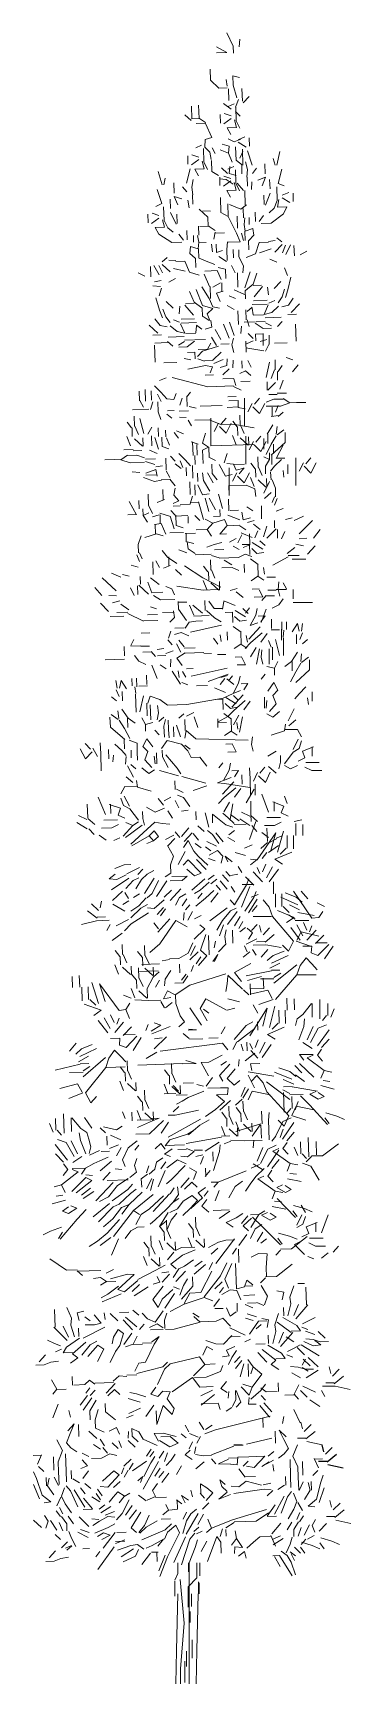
# Model space of a CAD drawing. Header units: inches. Extents: x 23 to 27.7, y 13.7 to 38.2.
import ezdxf

# ---------------------------------------------------------------- set-up
doc = ezdxf.new("R2010")
doc.units = ezdxf.units.IN
doc.header["$MEASUREMENT"] = 0
doc.layers.add('hatch_nero', color=160, linetype='Continuous', lineweight=9)
doc.layers.add('trees_back', color=114, linetype='Continuous', lineweight=9)
doc.layers.add('Standard', color=7, linetype='Continuous')

# ---------------------------------------------------------------- blocks, each defined once
blk = doc.blocks.new('A$C0C1A4E0E')
at = {"layer": 'Standard', "color": 3, "linetype": 'Continuous'}
for p, q in [((0.084, 0.265), (0.056, 0.377)), ((0.112, 0.223), (0.223, 0.335)), ((0.112, 0.223), (0.223, 0.335)), ((0.112, 0.223), (0.223, 0.335)), ((0, 0.112), (0.14, 0.112)), ((0, 0.112), (0.14, 0.112)), ((0, 0.112), (0.14, 0.112)), ((0.14, 0.098), (0.293, 0.223)), ((0.154, 0.056), (0.405, 0)), ((0.154, 0.056), (0.405, 0)), ((0.154, 0.056), (0.405, 0)), ((0.154, 0.056), (0.405, 0)), ((0.154, 0.056), (0.405, 0))]:
    blk.add_line(p, q, dxfattribs=at)
blk = doc.blocks.new('kyparissi_back')
at = {"layer": 'trees_back', "color": 3, "linetype": 'Continuous'}
for p, q in [((0.762, 24.539), (0.856, 24.341)), ((0.762, 24.539), (0.856, 24.341)), ((0.762, 24.539), (0.856, 24.341)), ((0.605, 24.332), (0.759, 24.249)), ((0.605, 24.332), (0.759, 24.249)), ((0.856, 24.341), (0.86, 24.24)), ((0.856, 24.341), (0.86, 24.24)), ((0.856, 24.341), (0.86, 24.24)), ((0.945, 24.331), (0.953, 24.445)), ((0.945, 24.331), (0.953, 24.445)), ((0.945, 24.331), (0.953, 24.445)), ((0.945, 24.331), (0.953, 24.445)), ((0.945, 24.331), (0.953, 24.445)), ((0.608, 24.244), (0.759, 24.249)), ((0.608, 24.244), (0.759, 24.249)), ((0.608, 24.244), (0.759, 24.249)), ((0.608, 24.244), (0.759, 24.249)), ((0.608, 24.244), (0.759, 24.249)), ((0.608, 24.244), (0.759, 24.249)), ((0.608, 24.244), (0.759, 24.249)), ((0.608, 24.244), (0.759, 24.249)), ((0.608, 24.244), (0.759, 24.249)), ((0.608, 24.244), (0.759, 24.249)), ((0.608, 24.244), (0.759, 24.249)), ((0.608, 24.244), (0.759, 24.249)), ((0.608, 24.244), (0.759, 24.249)), ((0.608, 24.244), (0.759, 24.249)), ((0.608, 24.244), (0.759, 24.249)), ((0.608, 24.244), (0.759, 24.249)), ((0.608, 24.244), (0.759, 24.249)), ((0.608, 24.244), (0.759, 24.249)), ((0.608, 24.244), (0.759, 24.249)), ((0.608, 24.244), (0.759, 24.249)), ((0.608, 24.244), (0.759, 24.249)), ((0.608, 24.244), (0.759, 24.249)), ((0.608, 24.244), (0.759, 24.249)), ((0.608, 24.244), (0.759, 24.249)), ((0.608, 24.244), (0.759, 24.249)), ((0.608, 24.244), (0.759, 24.249)), ((0.608, 24.244), (0.759, 24.249)), ((0.608, 24.244), (0.759, 24.249)), ((0.608, 24.244), (0.759, 24.249)), ((0.516, 23.839), (0.51, 24.002)), ((0.516, 23.839), (0.51, 24.002)), ((0.516, 23.839), (0.51, 24.002)), ((0.516, 23.839), (0.51, 24.002)), ((0.516, 23.839), (0.51, 24.002)), ((0.516, 23.839), (0.51, 24.002)), ((0.516, 23.839), (0.51, 24.002)), ((0.516, 23.839), (0.51, 24.002)), ((0.639, 23.717), (0.516, 23.839)), ((0.639, 23.717), (0.516, 23.839)), ((0.639, 23.717), (0.516, 23.839)), ((0.639, 23.717), (0.516, 23.839)), ((0.639, 23.717), (0.516, 23.839)), ((0.639, 23.717), (0.516, 23.839)), ((0.639, 23.717), (0.516, 23.839)), ((0.639, 23.717), (0.516, 23.839)), ((0.748, 23.847), (0.764, 23.747)), ((0.748, 23.847), (0.764, 23.747)), ((0.748, 23.847), (0.764, 23.747)), ((0.748, 23.847), (0.764, 23.747)), ((0.748, 23.847), (0.764, 23.747)), ((0.748, 23.847), (0.764, 23.747)), ((0.748, 23.847), (0.764, 23.747)), ((0.748, 23.847), (0.764, 23.747)), ((0.748, 23.847), (0.764, 23.747)), ((0.847, 23.9), (0.948, 23.879)), ((0.847, 23.9), (0.948, 23.879)), ((0.847, 23.9), (0.948, 23.879)), ((0.847, 23.9), (0.948, 23.879)), ((0.847, 23.9), (0.948, 23.879)), ((0.847, 23.9), (0.852, 23.762)), ((0.847, 23.9), (0.852, 23.762)), ((0.847, 23.9), (0.852, 23.762)), ((0.847, 23.9), (0.852, 23.762)), ((0.847, 23.9), (0.852, 23.762)), ((0.847, 23.9), (0.852, 23.762)), ((0.765, 23.722), (0.639, 23.717)), ((0.765, 23.722), (0.639, 23.717)), ((0.765, 23.722), (0.639, 23.717)), ((0.765, 23.722), (0.639, 23.717)), ((0.765, 23.722), (0.639, 23.717)), ((0.765, 23.722), (0.639, 23.717)), ((0.765, 23.722), (0.639, 23.717)), ((0.765, 23.722), (0.639, 23.717)), ((0.784, 23.71), (0.79, 23.534)), ((0.784, 23.71), (0.79, 23.534)), ((0.784, 23.71), (0.79, 23.534)), ((0.784, 23.71), (0.79, 23.534)), ((0.852, 23.762), (0.908, 23.576)), ((0.852, 23.762), (0.908, 23.576)), ((0.852, 23.762), (0.908, 23.576)), ((0.852, 23.762), (0.908, 23.576)), ((0.852, 23.762), (0.908, 23.576)), ((0.852, 23.762), (0.908, 23.576)), ((0.852, 23.762), (0.908, 23.576)), ((0.852, 23.762), (0.908, 23.576)), ((0.992, 23.527), (0.985, 23.715)), ((0.992, 23.527), (0.985, 23.715)), ((0.992, 23.527), (0.985, 23.715)), ((1.005, 23.502), (1.09, 23.593)), ((1.005, 23.502), (1.09, 23.593)), ((1.005, 23.502), (1.09, 23.593)), ((0.229, 23.238), (0.138, 23.322)), ((0.229, 23.238), (0.138, 23.322)), ((0.229, 23.238), (0.138, 23.322)), ((0.24, 23.263), (0.234, 23.452)), ((0.24, 23.263), (0.234, 23.452)), ((0.24, 23.263), (0.234, 23.452)), ((0.347, 23.267), (0.34, 23.468)), ((0.347, 23.267), (0.34, 23.468)), ((0.347, 23.267), (0.34, 23.468)), ((0.347, 23.267), (0.34, 23.468)), ((0.347, 23.267), (0.34, 23.468)), ((0.347, 23.267), (0.34, 23.468)), ((0.347, 23.267), (0.34, 23.468)), ((0.659, 23.326), (0.664, 23.201)), ((0.659, 23.326), (0.664, 23.201)), ((0.659, 23.326), (0.664, 23.201)), ((0.71, 23.493), (0.826, 23.409)), ((0.71, 23.493), (0.826, 23.409)), ((0.71, 23.493), (0.826, 23.409)), ((0.71, 23.493), (0.826, 23.409)), ((0.71, 23.493), (0.826, 23.409)), ((0.71, 23.493), (0.826, 23.409)), ((0.71, 23.493), (0.826, 23.409)), ((0.71, 23.493), (0.826, 23.409)), ((0.721, 23.341), (0.823, 23.307)), ((0.721, 23.341), (0.823, 23.307)), ((0.721, 23.341), (0.823, 23.307)), ((0.721, 23.341), (0.823, 23.307)), ((0.867, 23.485), (0.781, 23.444)), ((0.867, 23.485), (0.781, 23.444)), ((0.934, 23.551), (0.888, 23.437)), ((0.934, 23.551), (0.888, 23.437)), ((0.934, 23.551), (0.888, 23.437)), ((0.934, 23.551), (0.888, 23.437)), ((0.89, 23.374), (0.956, 23.301)), ((0.89, 23.374), (0.956, 23.301)), ((0.89, 23.374), (0.956, 23.301)), ((0.89, 23.374), (0.956, 23.301)), ((0.89, 23.374), (0.956, 23.301)), ((0.89, 23.374), (0.956, 23.301)), ((0.894, 23.435), (0.901, 23.234)), ((0.894, 23.435), (0.901, 23.234)), ((0.894, 23.435), (0.901, 23.234)), ((0.894, 23.435), (0.901, 23.234)), ((0.894, 23.435), (0.901, 23.234)), ((0.894, 23.435), (0.901, 23.234)), ((0.24, 23.263), (0.353, 23.267)), ((0.24, 23.263), (0.353, 23.267)), ((0.306, 23.196), (0.444, 23.201)), ((0.306, 23.196), (0.444, 23.201)), ((0.306, 23.196), (0.444, 23.201)), ((0.306, 23.196), (0.444, 23.201)), ((0.306, 23.196), (0.444, 23.201)), ((0.306, 23.196), (0.444, 23.201)), ((0.306, 23.196), (0.444, 23.201)), ((0.306, 23.196), (0.444, 23.201)), ((0.306, 23.196), (0.444, 23.201)), ((0.306, 23.196), (0.444, 23.201)), ((0.306, 23.196), (0.444, 23.201)), ((0.306, 23.196), (0.444, 23.201)), ((0.306, 23.196), (0.444, 23.201)), ((0.306, 23.196), (0.444, 23.201)), ((0.353, 23.267), (0.443, 23.207)), ((0.444, 23.195), (0.539, 22.984)), ((0.444, 23.195), (0.539, 22.984)), ((0.825, 23.269), (0.714, 23.19)), ((0.825, 23.269), (0.714, 23.19)), ((0.825, 23.269), (0.714, 23.19)), ((0.825, 23.269), (0.714, 23.19)), ((0.825, 23.269), (0.714, 23.19)), ((0.825, 23.269), (0.714, 23.19)), ((0.825, 23.269), (0.714, 23.19)), ((0.825, 23.269), (0.714, 23.19)), ((0.767, 23.129), (0.905, 23.134)), ((0.767, 23.129), (0.82, 23.03)), ((0.767, 23.129), (0.82, 23.03)), ((0.767, 23.129), (0.82, 23.03)), ((0.767, 23.129), (0.82, 23.03)), ((0.767, 23.129), (0.82, 23.03)), ((0.767, 23.129), (0.82, 23.03)), ((0.767, 23.129), (0.82, 23.03)), ((0.767, 23.129), (0.82, 23.03)), ((0.767, 23.129), (0.82, 23.03)), ((0.767, 23.129), (0.82, 23.03)), ((0.767, 23.129), (0.82, 23.03)), ((0.767, 23.129), (0.82, 23.03)), ((0.767, 23.129), (0.82, 23.03)), ((0.767, 23.129), (0.82, 23.03)), ((0.767, 23.129), (0.82, 23.03)), ((0.767, 23.129), (0.82, 23.03)), ((0.876, 23.246), (0.905, 23.134)), ((0.876, 23.246), (0.905, 23.134)), ((0.901, 23.234), (0.955, 23.123)), ((0.901, 23.234), (0.955, 23.123)), ((0.901, 23.234), (0.955, 23.123)), ((0.901, 23.234), (0.955, 23.123)), ((0.901, 23.234), (0.955, 23.123)), ((0.901, 23.234), (0.955, 23.123)), ((0.386, 22.872), (0.299, 22.831)), ((0.386, 22.872), (0.299, 22.831)), ((0.413, 22.823), (0.42, 22.622)), ((0.413, 22.823), (0.42, 22.622)), ((0.413, 22.823), (0.42, 22.622)), ((0.413, 22.823), (0.42, 22.622)), ((0.413, 22.823), (0.42, 22.622)), ((0.413, 22.823), (0.42, 22.622)), ((0.44, 22.956), (0.431, 22.842)), ((0.44, 22.956), (0.431, 22.842)), ((0.44, 22.956), (0.431, 22.842)), ((0.431, 22.842), (0.509, 22.77)), ((0.431, 22.842), (0.509, 22.77)), ((0.431, 22.842), (0.509, 22.77)), ((0.539, 22.984), (0.44, 22.956)), ((0.539, 22.984), (0.44, 22.956)), ((0.539, 22.984), (0.44, 22.956)), ((0.544, 22.834), (0.585, 22.747)), ((0.693, 22.889), (0.795, 22.855)), ((0.693, 22.889), (0.795, 22.855)), ((0.693, 22.889), (0.795, 22.855)), ((0.693, 22.889), (0.795, 22.855)), ((0.693, 22.889), (0.795, 22.855)), ((0.693, 22.889), (0.795, 22.855)), ((0.693, 22.889), (0.795, 22.855)), ((0.693, 22.889), (0.795, 22.855)), ((0.779, 22.968), (0.868, 22.921)), ((0.779, 22.968), (0.868, 22.921)), ((0.779, 22.968), (0.868, 22.921)), ((0.795, 22.855), (0.786, 22.754)), ((0.795, 22.855), (0.786, 22.754)), ((0.795, 22.855), (0.786, 22.754)), ((0.795, 22.855), (0.786, 22.754)), ((0.795, 22.855), (0.786, 22.754)), ((0.795, 22.855), (0.786, 22.754)), ((0.795, 22.855), (0.786, 22.754)), ((0.868, 22.921), (0.967, 22.962)), ((0.868, 22.921), (0.967, 22.962)), ((0.868, 22.921), (0.967, 22.962)), ((0.89, 22.846), (0.897, 22.645)), ((0.89, 22.846), (0.897, 22.645)), ((1.029, 22.994), (0.93, 22.953)), ((1.029, 22.994), (0.93, 22.953)), ((1.029, 22.994), (0.93, 22.953)), ((1.029, 22.994), (0.93, 22.953)), ((0.931, 22.915), (1.047, 22.843)), ((0.931, 22.915), (1.047, 22.843)), ((0.931, 22.915), (1.047, 22.843)), ((0.931, 22.915), (1.047, 22.843)), ((0.931, 22.915), (1.047, 22.843)), ((0.931, 22.915), (1.047, 22.843)), ((0.931, 22.915), (1.047, 22.843)), ((0.931, 22.915), (1.047, 22.843)), ((1.092, 22.983), (1.097, 22.858)), ((1.092, 22.983), (1.097, 22.858)), ((1.092, 22.983), (1.097, 22.858)), ((0.178, 22.714), (0.182, 22.589)), ((0.178, 22.714), (0.182, 22.589)), ((0.178, 22.714), (0.182, 22.589)), ((0.343, 22.657), (0.233, 22.578)), ((0.343, 22.657), (0.233, 22.578)), ((0.343, 22.657), (0.233, 22.578)), ((0.343, 22.657), (0.233, 22.578)), ((0.343, 22.657), (0.233, 22.578)), ((0.343, 22.657), (0.233, 22.578)), ((0.343, 22.657), (0.233, 22.578)), ((0.343, 22.657), (0.233, 22.578)), ((0.24, 22.729), (0.342, 22.695)), ((0.24, 22.729), (0.342, 22.695)), ((0.24, 22.729), (0.342, 22.695)), ((0.24, 22.729), (0.342, 22.695)), ((0.394, 22.634), (0.423, 22.521)), ((0.394, 22.634), (0.423, 22.521)), ((0.42, 22.622), (0.474, 22.511)), ((0.42, 22.622), (0.474, 22.511)), ((0.42, 22.622), (0.474, 22.511)), ((0.42, 22.622), (0.474, 22.511)), ((0.42, 22.622), (0.474, 22.511)), ((0.42, 22.622), (0.474, 22.511)), ((0.509, 22.77), (0.526, 22.657)), ((0.509, 22.77), (0.526, 22.657)), ((0.509, 22.77), (0.526, 22.657)), ((0.532, 22.645), (0.538, 22.481)), ((0.532, 22.645), (0.538, 22.481)), ((0.532, 22.645), (0.538, 22.481)), ((0.532, 22.645), (0.538, 22.481)), ((0.532, 22.645), (0.538, 22.481)), ((0.532, 22.645), (0.538, 22.481)), ((0.532, 22.645), (0.538, 22.481)), ((0.532, 22.645), (0.538, 22.481)), ((0.532, 22.645), (0.538, 22.481)), ((0.532, 22.645), (0.538, 22.481)), ((0.532, 22.645), (0.538, 22.481)), ((0.532, 22.645), (0.538, 22.481)), ((0.532, 22.645), (0.538, 22.481)), ((0.532, 22.645), (0.538, 22.481)), ((0.532, 22.645), (0.538, 22.481)), ((0.532, 22.645), (0.538, 22.481)), ((0.532, 22.645), (0.538, 22.481)), ((0.532, 22.645), (0.538, 22.481)), ((0.532, 22.645), (0.538, 22.481)), ((0.532, 22.645), (0.538, 22.481)), ((0.659, 22.8), (0.786, 22.754)), ((0.659, 22.8), (0.786, 22.754)), ((0.659, 22.8), (0.786, 22.754)), ((0.659, 22.8), (0.786, 22.754)), ((0.659, 22.8), (0.786, 22.754)), ((0.659, 22.8), (0.786, 22.754)), ((0.659, 22.8), (0.786, 22.754)), ((0.786, 22.754), (0.841, 22.618)), ((0.786, 22.754), (0.841, 22.618)), ((0.786, 22.754), (0.841, 22.618)), ((0.786, 22.754), (0.841, 22.618)), ((0.903, 22.645), (0.994, 22.573)), ((0.999, 22.779), (0.952, 22.677)), ((0.999, 22.779), (0.952, 22.677)), ((0.999, 22.779), (0.952, 22.677)), ((0.999, 22.779), (0.952, 22.677)), ((0.999, 22.779), (0.952, 22.677)), ((0.999, 22.779), (0.952, 22.677)), ((0.999, 22.779), (0.952, 22.677)), ((0.999, 22.779), (0.952, 22.677)), ((0.999, 22.779), (0.952, 22.677)), ((0.999, 22.779), (0.952, 22.677)), ((0.999, 22.779), (0.952, 22.677)), ((0.999, 22.779), (0.952, 22.677)), ((0.999, 22.779), (0.952, 22.677)), ((0.999, 22.779), (0.952, 22.677)), ((0.999, 22.779), (0.952, 22.677)), ((0.999, 22.779), (0.952, 22.677)), ((0.992, 22.812), (1, 22.573)), ((0.992, 22.812), (1, 22.573)), ((0.992, 22.812), (1, 22.573)), ((0.992, 22.812), (1, 22.573)), ((0.992, 22.812), (1, 22.573)), ((1.065, 22.511), (1.036, 22.623)), ((1.065, 22.511), (1.036, 22.623)), ((1.065, 22.511), (1.036, 22.623)), ((1.138, 22.576), (1.068, 22.788)), ((1.138, 22.576), (1.068, 22.788)), ((1.138, 22.576), (1.068, 22.788)), ((1.138, 22.576), (1.068, 22.788)), ((1.138, 22.576), (1.068, 22.788)), ((1.138, 22.576), (1.068, 22.788)), ((1.326, 22.595), (1.331, 22.445)), ((1.326, 22.595), (1.331, 22.445)), ((1.326, 22.595), (1.331, 22.445)), ((1.326, 22.595), (1.331, 22.445)), ((1.326, 22.595), (1.331, 22.445)), ((1.326, 22.595), (1.331, 22.445)), ((1.449, 22.675), (1.478, 22.576)), ((1.449, 22.675), (1.478, 22.576)), ((1.449, 22.675), (1.478, 22.576)), ((1.449, 22.675), (1.478, 22.576)), ((1.449, 22.675), (1.478, 22.576)), ((1.546, 22.779), (1.503, 22.576)), ((1.546, 22.779), (1.503, 22.576)), ((1.546, 22.779), (1.503, 22.576)), ((1.546, 22.779), (1.503, 22.576)), ((-0.26, 22.479), (-0.203, 22.28)), ((-0.26, 22.479), (-0.203, 22.28)), ((-0.26, 22.479), (-0.203, 22.28)), ((-0.26, 22.479), (-0.203, 22.28)), ((-0.156, 22.382), (-0.178, 22.28)), ((-0.156, 22.382), (-0.178, 22.28)), ((-0.156, 22.382), (-0.178, 22.28)), ((-0.156, 22.382), (-0.178, 22.28)), ((-0.156, 22.382), (-0.178, 22.28)), ((0.161, 22.305), (0.216, 22.521)), ((0.161, 22.305), (0.216, 22.521)), ((0.161, 22.305), (0.216, 22.521)), ((0.161, 22.305), (0.216, 22.521)), ((0.161, 22.305), (0.216, 22.521)), ((0.161, 22.305), (0.216, 22.521)), ((0.238, 22.245), (0.259, 22.359)), ((0.238, 22.245), (0.259, 22.359)), ((0.238, 22.245), (0.259, 22.359)), ((0.285, 22.517), (0.423, 22.521)), ((0.285, 22.517), (0.339, 22.418)), ((0.285, 22.517), (0.339, 22.418)), ((0.285, 22.517), (0.339, 22.418)), ((0.285, 22.517), (0.339, 22.418)), ((0.285, 22.517), (0.339, 22.418)), ((0.285, 22.517), (0.339, 22.418)), ((0.285, 22.517), (0.339, 22.418)), ((0.285, 22.517), (0.339, 22.418)), ((0.285, 22.517), (0.339, 22.418)), ((0.285, 22.517), (0.339, 22.418)), ((0.285, 22.517), (0.339, 22.418)), ((0.285, 22.517), (0.339, 22.418)), ((0.285, 22.517), (0.339, 22.418)), ((0.285, 22.517), (0.339, 22.418)), ((0.285, 22.517), (0.339, 22.418)), ((0.285, 22.517), (0.339, 22.418)), ((0.538, 22.481), (0.634, 22.422)), ((0.538, 22.481), (0.634, 22.422)), ((0.538, 22.481), (0.634, 22.422)), ((0.538, 22.481), (0.634, 22.422)), ((0.538, 22.481), (0.634, 22.422)), ((0.538, 22.481), (0.634, 22.422)), ((0.538, 22.481), (0.634, 22.422)), ((0.538, 22.481), (0.634, 22.422)), ((0.538, 22.481), (0.634, 22.422)), ((0.538, 22.481), (0.634, 22.422)), ((0.538, 22.481), (0.634, 22.422)), ((0.538, 22.481), (0.634, 22.422)), ((0.538, 22.481), (0.634, 22.422)), ((0.538, 22.481), (0.634, 22.422)), ((0.538, 22.481), (0.634, 22.422)), ((0.538, 22.481), (0.634, 22.422)), ((0.538, 22.481), (0.634, 22.422)), ((0.538, 22.481), (0.634, 22.422)), ((0.538, 22.481), (0.634, 22.422)), ((0.538, 22.481), (0.634, 22.422)), ((0.649, 22.372), (0.75, 22.363)), ((0.649, 22.372), (0.75, 22.363)), ((0.649, 22.372), (0.75, 22.363)), ((0.649, 22.372), (0.75, 22.363)), ((0.654, 22.398), (0.658, 22.272)), ((0.654, 22.398), (0.658, 22.272)), ((0.654, 22.398), (0.658, 22.272)), ((0.772, 22.452), (0.681, 22.537)), ((0.772, 22.452), (0.681, 22.537)), ((0.772, 22.452), (0.681, 22.537)), ((0.772, 22.452), (0.681, 22.537)), ((0.772, 22.452), (0.681, 22.537)), ((0.772, 22.452), (0.681, 22.537)), ((0.82, 22.34), (0.709, 22.261)), ((0.82, 22.34), (0.709, 22.261)), ((0.82, 22.34), (0.709, 22.261)), ((0.82, 22.34), (0.709, 22.261)), ((0.82, 22.34), (0.709, 22.261)), ((0.82, 22.34), (0.709, 22.261)), ((0.82, 22.34), (0.709, 22.261)), ((0.82, 22.34), (0.709, 22.261)), ((0.716, 22.412), (0.818, 22.378)), ((0.716, 22.412), (0.818, 22.378)), ((0.716, 22.412), (0.818, 22.378)), ((0.716, 22.412), (0.818, 22.378)), ((0.75, 22.363), (0.853, 22.291)), ((0.75, 22.363), (0.853, 22.291)), ((0.75, 22.363), (0.853, 22.291)), ((0.862, 22.556), (0.776, 22.515)), ((0.862, 22.556), (0.776, 22.515)), ((0.806, 22.554), (0.797, 22.453)), ((0.806, 22.554), (0.797, 22.453)), ((0.806, 22.554), (0.797, 22.453)), ((0.806, 22.554), (0.797, 22.453)), ((0.806, 22.554), (0.797, 22.453)), ((0.806, 22.554), (0.797, 22.453)), ((0.797, 22.453), (0.898, 22.419)), ((0.797, 22.453), (0.898, 22.419)), ((0.797, 22.453), (0.898, 22.419)), ((0.797, 22.453), (0.898, 22.419)), ((0.797, 22.453), (0.898, 22.419)), ((0.797, 22.453), (0.898, 22.419)), ((0.797, 22.453), (0.898, 22.419)), ((0.797, 22.453), (0.898, 22.419)), ((0.797, 22.453), (0.898, 22.419)), ((0.797, 22.453), (0.898, 22.419)), ((0.797, 22.453), (0.898, 22.419)), ((0.797, 22.453), (0.898, 22.419)), ((0.889, 22.506), (0.896, 22.305)), ((0.889, 22.506), (0.896, 22.305)), ((0.889, 22.506), (0.896, 22.305)), ((0.889, 22.506), (0.896, 22.305)), ((0.889, 22.506), (0.896, 22.305)), ((0.889, 22.506), (0.896, 22.305)), ((0.981, 22.572), (0.985, 22.447)), ((1.065, 22.511), (1.056, 22.397)), ((1.065, 22.511), (1.056, 22.397)), ((1.065, 22.511), (1.056, 22.397)), ((1.065, 22.511), (1.056, 22.397)), ((1.063, 22.398), (1.067, 22.26)), ((1.063, 22.398), (1.067, 22.26)), ((1.063, 22.398), (1.067, 22.26)), ((1.142, 22.451), (1.203, 22.528)), ((1.142, 22.451), (1.203, 22.528)), ((1.142, 22.451), (1.203, 22.528)), ((1.142, 22.451), (1.203, 22.528)), ((1.142, 22.451), (1.203, 22.528)), ((1.333, 22.395), (1.221, 22.353)), ((1.333, 22.395), (1.221, 22.353)), ((1.333, 22.395), (1.221, 22.353)), ((1.333, 22.395), (1.221, 22.353)), ((1.333, 22.395), (1.221, 22.353)), ((1.333, 22.395), (1.287, 22.267)), ((1.333, 22.395), (1.287, 22.267)), ((1.333, 22.395), (1.287, 22.267)), ((1.402, 22.221), (1.397, 22.359)), ((1.402, 22.221), (1.397, 22.359)), ((1.402, 22.221), (1.397, 22.359)), ((1.402, 22.221), (1.397, 22.359)), ((1.402, 22.221), (1.397, 22.359)), ((1.402, 22.221), (1.397, 22.359)), ((1.402, 22.221), (1.397, 22.359)), ((1.402, 22.221), (1.397, 22.359)), ((1.525, 22.301), (1.58, 22.516)), ((1.525, 22.301), (1.58, 22.516)), ((1.525, 22.301), (1.58, 22.516)), ((1.525, 22.301), (1.58, 22.516)), ((1.525, 22.301), (1.58, 22.516)), ((1.525, 22.301), (1.58, 22.516)), ((1.525, 22.301), (1.58, 22.516)), ((1.525, 22.301), (1.58, 22.516)), ((-0.206, 22.003), (-0.276, 22.214)), ((-0.206, 22.003), (-0.276, 22.214)), ((-0.206, 22.003), (-0.276, 22.214)), ((-0.206, 22.003), (-0.276, 22.214)), ((-0.206, 22.003), (-0.276, 22.214)), ((-0.206, 22.003), (-0.276, 22.214)), ((-0.206, 22.003), (-0.276, 22.214)), ((-0.206, 22.003), (-0.276, 22.214)), ((-0.028, 22.311), (-0.023, 22.16)), ((-0.028, 22.311), (-0.023, 22.16)), ((-0.028, 22.311), (-0.023, 22.16)), ((-0.028, 22.311), (-0.023, 22.16)), ((-0.028, 22.311), (-0.023, 22.16)), ((-0.028, 22.311), (-0.023, 22.16)), ((-0.021, 22.11), (0.093, 22.076)), ((-0.021, 22.11), (0.033, 21.986)), ((-0.021, 22.11), (0.093, 22.076)), ((-0.021, 22.11), (0.093, 22.076)), ((-0.021, 22.11), (0.093, 22.076)), ((-0.021, 22.11), (0.033, 21.986)), ((-0.021, 22.11), (0.093, 22.076)), ((-0.021, 22.11), (0.033, 21.986)), ((0.165, 22.179), (0.1, 22.252)), ((0.165, 22.179), (0.1, 22.252)), ((0.165, 22.179), (0.1, 22.252)), ((0.165, 22.179), (0.1, 22.252)), ((0.165, 22.179), (0.1, 22.252)), ((0.238, 22.245), (0.255, 22.132)), ((0.238, 22.245), (0.255, 22.132)), ((0.238, 22.245), (0.255, 22.132)), ((0.238, 22.245), (0.255, 22.132)), ((0.248, 22.132), (0.253, 21.994)), ((0.248, 22.132), (0.253, 21.994)), ((0.248, 22.132), (0.253, 21.994)), ((0.672, 21.87), (0.665, 22.096)), ((0.762, 22.2), (0.9, 22.205)), ((0.762, 22.2), (0.815, 22.101)), ((0.762, 22.2), (0.815, 22.101)), ((0.762, 22.2), (0.815, 22.101)), ((0.762, 22.2), (0.815, 22.101)), ((0.762, 22.2), (0.815, 22.101)), ((0.762, 22.2), (0.815, 22.101)), ((0.762, 22.2), (0.815, 22.101)), ((0.762, 22.2), (0.815, 22.101)), ((0.762, 22.2), (0.815, 22.101)), ((0.762, 22.2), (0.815, 22.101)), ((0.762, 22.2), (0.815, 22.101)), ((0.762, 22.2), (0.815, 22.101)), ((0.762, 22.2), (0.815, 22.101)), ((0.762, 22.2), (0.815, 22.101)), ((0.762, 22.2), (0.815, 22.101)), ((0.762, 22.2), (0.815, 22.101)), ((0.871, 22.317), (0.9, 22.205)), ((0.871, 22.317), (0.9, 22.205)), ((0.896, 22.305), (0.95, 22.194)), ((0.896, 22.305), (0.95, 22.194)), ((0.896, 22.305), (0.95, 22.194)), ((0.896, 22.305), (0.95, 22.194)), ((0.896, 22.305), (0.95, 22.194)), ((0.896, 22.305), (0.95, 22.194)), ((0.915, 22.306), (1.007, 22.196)), ((1.026, 22.197), (1.033, 21.983)), ((1.026, 22.197), (1.033, 21.983)), ((1.026, 22.197), (1.033, 21.983)), ((1.026, 22.197), (1.033, 21.983)), ((1.134, 22.325), (1.126, 22.211)), ((1.134, 22.325), (1.126, 22.211)), ((1.134, 22.325), (1.126, 22.211)), ((1.134, 22.325), (1.126, 22.211)), ((1.311, 22.13), (1.316, 21.992)), ((1.404, 22.158), (1.335, 21.98)), ((1.404, 22.158), (1.335, 21.98)), ((1.404, 22.158), (1.335, 21.98)), ((1.404, 22.158), (1.335, 21.98)), ((1.404, 22.158), (1.335, 21.98)), ((1.404, 22.158), (1.335, 21.98)), ((1.404, 22.158), (1.335, 21.98)), ((1.502, 22.25), (1.509, 22.049)), ((1.502, 22.25), (1.509, 22.049)), ((1.502, 22.25), (1.509, 22.049)), ((1.502, 22.25), (1.509, 22.049)), ((1.502, 22.25), (1.509, 22.049)), ((1.502, 22.25), (1.509, 22.049)), ((1.525, 22.301), (1.614, 22.266)), ((1.525, 22.301), (1.614, 22.266)), ((1.68, 22.168), (1.581, 22.127)), ((1.68, 22.168), (1.581, 22.127)), ((1.68, 22.168), (1.581, 22.127)), ((1.68, 22.168), (1.581, 22.127)), ((1.583, 22.089), (1.698, 22.018)), ((1.583, 22.089), (1.698, 22.018)), ((1.583, 22.089), (1.698, 22.018)), ((1.583, 22.089), (1.698, 22.018)), ((1.583, 22.089), (1.698, 22.018)), ((1.583, 22.089), (1.698, 22.018)), ((1.583, 22.089), (1.698, 22.018)), ((1.583, 22.089), (1.698, 22.018)), ((1.744, 22.157), (1.748, 22.032)), ((1.744, 22.157), (1.748, 22.032)), ((1.744, 22.157), (1.748, 22.032)), ((-0.414, 21.845), (-0.41, 21.719)), ((-0.414, 21.845), (-0.41, 21.719)), ((-0.414, 21.845), (-0.41, 21.719)), ((-0.352, 21.86), (-0.25, 21.825)), ((-0.352, 21.86), (-0.25, 21.825)), ((-0.352, 21.86), (-0.25, 21.825)), ((-0.352, 21.86), (-0.25, 21.825)), ((-0.206, 22.003), (-0.293, 21.962)), ((-0.206, 22.003), (-0.293, 21.962)), ((-0.179, 21.954), (-0.172, 21.753)), ((-0.179, 21.954), (-0.172, 21.753)), ((-0.179, 21.954), (-0.172, 21.753)), ((-0.179, 21.954), (-0.172, 21.753)), ((-0.179, 21.954), (-0.172, 21.753)), ((-0.179, 21.954), (-0.172, 21.753)), ((-0.078, 21.932), (-0.083, 22.07)), ((-0.078, 21.932), (-0.083, 22.07)), ((-0.078, 21.932), (-0.083, 22.07)), ((-0.078, 21.932), (-0.083, 22.07)), ((-0.078, 21.932), (-0.083, 22.07)), ((-0.078, 21.932), (-0.083, 22.07)), ((-0.078, 21.932), (-0.083, 22.07)), ((-0.078, 21.932), (-0.083, 22.07)), ((-0.076, 21.869), (0.006, 21.696)), ((-0.076, 21.869), (0.006, 21.696)), ((-0.076, 21.869), (0.006, 21.696)), ((-0.076, 21.869), (0.006, 21.696)), ((-0.076, 21.869), (0.006, 21.696)), ((-0.076, 21.869), (0.006, 21.696)), ((-0.076, 21.869), (0.006, 21.696)), ((0.019, 21.847), (0.024, 21.709)), ((0.182, 22.054), (0.198, 21.942)), ((0.182, 22.054), (0.198, 21.942)), ((0.182, 22.054), (0.198, 21.942)), ((0.182, 22.054), (0.198, 21.942)), ((0.35, 21.922), (0.48, 21.801)), ((0.401, 21.898), (0.515, 21.89)), ((0.401, 21.898), (0.515, 21.89)), ((0.401, 21.898), (0.515, 21.89)), ((0.401, 21.898), (0.515, 21.89)), ((0.401, 21.898), (0.515, 21.89)), ((0.401, 21.898), (0.515, 21.89)), ((0.401, 21.898), (0.515, 21.89)), ((0.401, 21.898), (0.515, 21.89)), ((0.401, 21.898), (0.515, 21.89)), ((0.781, 21.811), (0.672, 21.87)), ((0.775, 21.999), (0.781, 21.811)), ((0.775, 21.999), (0.781, 21.811)), ((0.775, 21.999), (0.781, 21.811)), ((0.966, 21.918), (0.8, 21.988)), ((0.966, 21.918), (0.8, 21.988)), ((0.966, 21.918), (0.8, 21.988)), ((1.052, 21.984), (0.966, 21.918)), ((1.052, 21.984), (0.966, 21.918)), ((1.003, 21.93), (1.008, 21.792)), ((1.003, 21.93), (1.008, 21.792)), ((1.186, 21.736), (1.182, 21.874)), ((1.186, 21.736), (1.182, 21.874)), ((1.186, 21.736), (1.182, 21.874)), ((1.186, 21.736), (1.182, 21.874)), ((1.186, 21.736), (1.182, 21.874)), ((1.462, 21.934), (1.389, 21.868)), ((1.462, 21.934), (1.389, 21.868)), ((1.462, 21.934), (1.389, 21.868)), ((1.604, 21.851), (1.42, 21.712)), ((1.604, 21.851), (1.42, 21.712)), ((1.604, 21.851), (1.42, 21.712)), ((1.604, 21.851), (1.42, 21.712)), ((1.604, 21.851), (1.42, 21.712)), ((1.604, 21.851), (1.42, 21.712)), ((1.604, 21.851), (1.42, 21.712)), ((1.604, 21.851), (1.42, 21.712)), ((1.604, 21.851), (1.42, 21.712)), ((1.604, 21.851), (1.42, 21.712)), ((1.604, 21.851), (1.42, 21.712)), ((1.604, 21.851), (1.42, 21.712)), ((1.604, 21.851), (1.42, 21.712)), ((1.604, 21.851), (1.42, 21.712)), ((1.604, 21.851), (1.42, 21.712)), ((1.604, 21.851), (1.42, 21.712)), ((1.509, 22.049), (1.462, 21.934)), ((1.509, 22.049), (1.462, 21.934)), ((1.509, 22.049), (1.462, 21.934)), ((1.509, 22.049), (1.462, 21.934)), ((1.509, 22.049), (1.462, 21.934)), ((1.509, 22.049), (1.462, 21.934)), ((1.533, 22.062), (1.512, 21.948)), ((1.533, 22.062), (1.512, 21.948)), ((1.65, 21.953), (1.512, 21.948)), ((1.65, 21.953), (1.604, 21.851)), ((1.65, 21.953), (1.604, 21.851)), ((1.65, 21.953), (1.604, 21.851)), ((1.65, 21.953), (1.604, 21.851)), ((1.65, 21.953), (1.604, 21.851)), ((1.65, 21.953), (1.604, 21.851)), ((1.65, 21.953), (1.604, 21.851)), ((1.65, 21.953), (1.604, 21.851)), ((1.65, 21.953), (1.604, 21.851)), ((1.65, 21.953), (1.604, 21.851)), ((1.65, 21.953), (1.604, 21.851)), ((1.65, 21.953), (1.604, 21.851)), ((1.65, 21.953), (1.604, 21.851)), ((1.65, 21.953), (1.604, 21.851)), ((1.65, 21.953), (1.604, 21.851)), ((1.65, 21.953), (1.604, 21.851)), ((-0.249, 21.788), (-0.359, 21.708)), ((-0.249, 21.788), (-0.359, 21.708)), ((-0.249, 21.788), (-0.359, 21.708)), ((-0.249, 21.788), (-0.359, 21.708)), ((-0.249, 21.788), (-0.359, 21.708)), ((-0.249, 21.788), (-0.359, 21.708)), ((-0.249, 21.788), (-0.359, 21.708)), ((-0.249, 21.788), (-0.359, 21.708)), ((-0.307, 21.647), (-0.169, 21.652)), ((-0.307, 21.647), (-0.253, 21.549)), ((-0.307, 21.647), (-0.253, 21.549)), ((-0.307, 21.647), (-0.253, 21.549)), ((-0.307, 21.647), (-0.253, 21.549)), ((-0.307, 21.647), (-0.253, 21.549)), ((-0.307, 21.647), (-0.253, 21.549)), ((-0.307, 21.647), (-0.253, 21.549)), ((-0.307, 21.647), (-0.253, 21.549)), ((-0.307, 21.647), (-0.253, 21.549)), ((-0.307, 21.647), (-0.253, 21.549)), ((-0.307, 21.647), (-0.253, 21.549)), ((-0.307, 21.647), (-0.253, 21.549)), ((-0.307, 21.647), (-0.253, 21.549)), ((-0.307, 21.647), (-0.253, 21.549)), ((-0.307, 21.647), (-0.253, 21.549)), ((-0.307, 21.647), (-0.253, 21.549)), ((-0.198, 21.764), (-0.169, 21.652)), ((-0.198, 21.764), (-0.169, 21.652)), ((-0.172, 21.753), (-0.118, 21.641)), ((-0.172, 21.753), (-0.118, 21.641)), ((-0.172, 21.753), (-0.118, 21.641)), ((-0.172, 21.753), (-0.118, 21.641)), ((-0.172, 21.753), (-0.118, 21.641)), ((-0.172, 21.753), (-0.118, 21.641)), ((-0.118, 21.641), (-0.04, 21.581)), ((-0.118, 21.641), (-0.04, 21.581)), ((-0.118, 21.641), (-0.04, 21.581)), ((0.171, 21.463), (0.166, 21.601)), ((0.171, 21.463), (0.166, 21.601)), ((0.171, 21.463), (0.166, 21.601)), ((0.171, 21.463), (0.166, 21.601)), ((0.171, 21.463), (0.166, 21.601)), ((0.34, 21.67), (0.345, 21.532)), ((0.34, 21.67), (0.345, 21.532)), ((0.359, 21.664), (0.497, 21.669)), ((0.359, 21.664), (0.497, 21.669)), ((0.359, 21.664), (0.497, 21.669)), ((0.359, 21.664), (0.497, 21.669)), ((0.359, 21.664), (0.497, 21.669)), ((0.48, 21.801), (0.485, 21.662)), ((0.497, 21.663), (0.587, 21.603)), ((0.781, 21.811), (0.903, 21.564)), ((0.781, 21.811), (0.903, 21.564)), ((0.781, 21.811), (0.903, 21.564)), ((0.913, 21.816), (0.919, 21.64)), ((0.913, 21.816), (0.919, 21.64)), ((0.913, 21.816), (0.919, 21.64)), ((0.913, 21.816), (0.919, 21.64)), ((0.913, 21.816), (0.919, 21.64)), ((0.913, 21.816), (0.919, 21.64)), ((1.027, 21.793), (1.018, 21.692)), ((1.027, 21.793), (1.018, 21.692)), ((1.027, 21.793), (1.018, 21.692)), ((1.018, 21.692), (1.034, 21.592)), ((1.146, 21.634), (1.034, 21.592)), ((1.146, 21.634), (1.034, 21.592)), ((1.146, 21.634), (1.034, 21.592)), ((1.146, 21.634), (1.034, 21.592)), ((1.146, 21.634), (1.034, 21.592)), ((1.09, 21.795), (1.093, 21.695)), ((1.09, 21.795), (1.093, 21.695)), ((1.09, 21.795), (1.093, 21.695)), ((1.09, 21.795), (1.093, 21.695)), ((1.146, 21.634), (1.162, 21.534)), ((1.243, 21.738), (1.303, 21.828)), ((1.243, 21.738), (1.303, 21.828)), ((1.243, 21.738), (1.303, 21.828)), ((1.42, 21.712), (1.269, 21.707)), ((1.42, 21.712), (1.269, 21.707)), ((1.42, 21.712), (1.269, 21.707)), ((1.42, 21.712), (1.269, 21.707)), ((1.42, 21.712), (1.269, 21.707)), ((1.42, 21.712), (1.269, 21.707)), ((1.42, 21.712), (1.269, 21.707)), ((1.42, 21.712), (1.269, 21.707)), ((1.42, 21.712), (1.269, 21.707)), ((1.42, 21.712), (1.269, 21.707)), ((1.42, 21.712), (1.269, 21.707)), ((1.42, 21.712), (1.269, 21.707)), ((1.42, 21.712), (1.269, 21.707)), ((1.42, 21.712), (1.269, 21.707)), ((1.42, 21.712), (1.269, 21.707)), ((1.42, 21.712), (1.269, 21.707)), ((-0.253, 21.549), (-0.06, 21.423)), ((-0.253, 21.549), (-0.06, 21.423)), ((-0.253, 21.549), (-0.06, 21.423)), ((-0.253, 21.549), (-0.06, 21.423)), ((-0.253, 21.549), (-0.06, 21.423)), ((-0.253, 21.549), (-0.06, 21.423)), ((-0.253, 21.549), (-0.06, 21.423)), ((-0.253, 21.549), (-0.06, 21.423)), ((-0.253, 21.549), (-0.06, 21.423)), ((-0.253, 21.549), (-0.06, 21.423)), ((-0.253, 21.549), (-0.06, 21.423)), ((-0.253, 21.549), (-0.06, 21.423)), ((-0.253, 21.549), (-0.06, 21.423)), ((-0.253, 21.549), (-0.06, 21.423)), ((-0.253, 21.549), (-0.06, 21.423)), ((-0.253, 21.549), (-0.06, 21.423)), ((-0.06, 21.423), (0.091, 21.429)), ((-0.06, 21.423), (0.091, 21.429)), ((-0.06, 21.423), (0.091, 21.429)), ((-0.06, 21.423), (0.091, 21.429)), ((-0.06, 21.423), (0.091, 21.429)), ((-0.06, 21.423), (0.091, 21.429)), ((-0.06, 21.423), (0.091, 21.429)), ((-0.06, 21.423), (0.091, 21.429)), ((-0.06, 21.423), (0.091, 21.429)), ((-0.06, 21.423), (0.091, 21.429)), ((-0.06, 21.423), (0.091, 21.429)), ((-0.06, 21.423), (0.091, 21.429)), ((-0.06, 21.423), (0.091, 21.429)), ((-0.06, 21.423), (0.091, 21.429)), ((-0.06, 21.423), (0.091, 21.429)), ((-0.06, 21.423), (0.091, 21.429)), ((0.115, 21.461), (0.049, 21.547)), ((0.115, 21.461), (0.049, 21.547)), ((0.115, 21.461), (0.049, 21.547)), ((0.219, 21.364), (0.21, 21.263)), ((0.219, 21.364), (0.333, 21.33)), ((0.219, 21.364), (0.333, 21.33)), ((0.219, 21.364), (0.333, 21.33)), ((0.219, 21.364), (0.333, 21.33)), ((0.219, 21.364), (0.333, 21.33)), ((0.263, 21.529), (0.267, 21.428)), ((0.263, 21.529), (0.267, 21.428)), ((0.263, 21.529), (0.267, 21.428)), ((0.263, 21.529), (0.267, 21.428)), ((0.326, 21.531), (0.342, 21.431)), ((0.326, 21.531), (0.342, 21.431)), ((0.326, 21.531), (0.342, 21.431)), ((0.342, 21.431), (0.333, 21.33)), ((0.342, 21.431), (0.455, 21.423)), ((0.548, 21.287), (0.532, 21.4)), ((0.548, 21.287), (0.532, 21.4)), ((0.548, 21.287), (0.532, 21.4)), ((0.588, 21.578), (0.567, 21.477)), ((0.588, 21.578), (0.567, 21.477)), ((0.588, 21.578), (0.567, 21.477)), ((0.589, 21.565), (0.727, 21.57)), ((0.589, 21.565), (0.727, 21.57)), ((0.589, 21.565), (0.727, 21.57)), ((0.601, 21.402), (0.605, 21.277)), ((0.601, 21.402), (0.605, 21.277)), ((0.601, 21.402), (0.605, 21.277)), ((0.769, 21.433), (0.761, 21.32)), ((0.958, 21.434), (0.782, 21.428)), ((0.958, 21.434), (0.782, 21.428)), ((0.958, 21.434), (0.782, 21.428)), ((0.903, 21.564), (0.958, 21.434)), ((0.903, 21.564), (0.958, 21.434)), ((0.903, 21.564), (0.958, 21.434)), ((0.978, 21.566), (1.008, 21.454)), ((1.028, 21.592), (1.033, 21.454)), ((1.028, 21.592), (1.033, 21.454)), ((1.028, 21.592), (1.033, 21.454)), ((1.083, 21.455), (1.088, 21.317)), ((1.083, 21.455), (1.088, 21.317)), ((1.162, 21.534), (1.089, 21.456)), ((1.241, 21.423), (1.184, 21.258)), ((1.379, 21.428), (1.241, 21.423)), ((1.379, 21.441), (1.479, 21.457)), ((1.379, 21.441), (1.479, 21.457)), ((1.379, 21.441), (1.479, 21.457)), ((1.582, 21.397), (1.473, 21.28)), ((1.582, 21.397), (1.473, 21.28)), ((1.503, 21.495), (1.58, 21.435)), ((1.503, 21.495), (1.58, 21.435)), ((1.503, 21.495), (1.58, 21.435)), ((1.632, 21.387), (1.586, 21.272)), ((1.632, 21.387), (1.586, 21.272)), ((1.632, 21.387), (1.586, 21.272)), ((1.632, 21.387), (1.586, 21.272)), ((1.632, 21.387), (1.586, 21.272)), ((1.708, 21.389), (1.637, 21.248)), ((1.708, 21.389), (1.637, 21.248)), ((1.758, 21.378), (1.764, 21.228)), ((-0.128, 21.201), (-0.201, 21.136)), ((-0.128, 21.201), (-0.201, 21.136)), ((-0.128, 21.201), (-0.201, 21.136)), ((0, 21.155), (-0.101, 21.164)), ((0, 21.155), (-0.101, 21.164)), ((0, 21.155), (-0.101, 21.164)), ((0, 21.143), (0.138, 21.147)), ((0.138, 21.147), (0.207, 20.986)), ((0.21, 21.263), (0.288, 21.19)), ((0.294, 21.191), (0.299, 21.052)), ((0.294, 21.191), (0.299, 21.052)), ((0.339, 21.33), (0.344, 21.192)), ((0.339, 21.33), (0.344, 21.192)), ((0.339, 21.33), (0.344, 21.192)), ((0.35, 21.193), (0.453, 21.146)), ((0.35, 21.193), (0.453, 21.146)), ((0.35, 21.193), (0.453, 21.146)), ((0.453, 21.146), (0.58, 21.1)), ((0.453, 21.146), (0.58, 21.1)), ((0.453, 21.146), (0.58, 21.1)), ((0.605, 21.277), (0.698, 21.305)), ((0.605, 21.277), (0.698, 21.305)), ((0.605, 21.277), (0.698, 21.305)), ((0.754, 21.144), (0.639, 21.215)), ((0.754, 21.144), (0.639, 21.215)), ((0.761, 21.32), (0.766, 21.157)), ((0.855, 21.323), (0.859, 21.198)), ((0.855, 21.323), (0.859, 21.198)), ((0.937, 21.314), (0.941, 21.213)), ((0.941, 21.213), (1.008, 21.077)), ((1.184, 21.258), (1.048, 21.203)), ((1.184, 21.258), (1.048, 21.203)), ((1.184, 21.258), (1.048, 21.203)), ((1.247, 21.273), (1.421, 21.329)), ((1.247, 21.273), (1.421, 21.329)), ((1.247, 21.273), (1.421, 21.329)), ((1.247, 21.273), (1.421, 21.329)), ((1.247, 21.273), (1.421, 21.329)), ((1.247, 21.273), (1.421, 21.329)), ((1.401, 21.177), (1.503, 21.131)), ((1.851, 21.243), (1.95, 21.297)), ((-0.458, 20.925), (-0.56, 20.972)), ((-0.374, 21.067), (-0.369, 20.916)), ((-0.325, 21.081), (-0.245, 20.945)), ((-0.325, 21.081), (-0.245, 20.945)), ((-0.216, 20.858), (-0.316, 20.842)), ((-0.216, 20.858), (-0.316, 20.842)), ((-0.216, 20.858), (-0.316, 20.842)), ((-0.249, 21.084), (-0.195, 20.972)), ((-0.249, 21.084), (-0.195, 20.972)), ((-0.249, 21.084), (-0.195, 20.972)), ((-0.249, 21.084), (-0.195, 20.972)), ((-0.249, 21.084), (-0.195, 20.972)), ((-0.2, 21.098), (-0.083, 20.989)), ((-0.2, 21.098), (-0.083, 20.989)), ((-0.004, 20.891), (-0.102, 20.837)), ((0.143, 20.997), (-0.034, 21.041)), ((0.143, 20.997), (-0.034, 21.041)), ((0.143, 20.997), (-0.034, 21.041)), ((0.143, 20.997), (-0.034, 21.041)), ((0.143, 20.997), (-0.034, 21.041)), ((0.143, 20.997), (-0.034, 21.041)), ((0.207, 20.986), (0.347, 20.941)), ((0.207, 20.986), (0.347, 20.941)), ((0.207, 20.986), (0.347, 20.941)), ((0.421, 20.956), (0.503, 20.77)), ((0.421, 20.956), (0.503, 20.77)), ((0.621, 21.007), (0.433, 21.001)), ((0.621, 21.007), (0.433, 21.001)), ((0.621, 21.001), (0.676, 20.877)), ((0.621, 21.001), (0.676, 20.877)), ((0.621, 21.001), (0.676, 20.877)), ((0.621, 21.001), (0.676, 20.877)), ((0.621, 21.001), (0.676, 20.877)), ((0.632, 21.051), (0.733, 21.03)), ((0.632, 21.051), (0.733, 21.03)), ((0.632, 21.051), (0.733, 21.03)), ((0.632, 21.051), (0.733, 21.03)), ((0.632, 21.051), (0.733, 21.03)), ((0.632, 21.051), (0.733, 21.03)), ((0.632, 21.051), (0.733, 21.03)), ((0.632, 21.051), (0.733, 21.03)), ((0.632, 21.051), (0.733, 21.03)), ((0.632, 21.051), (0.733, 21.03)), ((0.632, 21.051), (0.733, 21.03)), ((0.632, 21.051), (0.733, 21.03)), ((0.632, 21.051), (0.733, 21.03)), ((0.632, 21.051), (0.733, 21.03)), ((0.632, 21.051), (0.733, 21.03)), ((0.632, 21.051), (0.733, 21.03)), ((0.632, 21.051), (0.733, 21.03)), ((0.632, 21.051), (0.733, 21.03)), ((0.632, 21.051), (0.733, 21.03)), ((0.632, 21.051), (0.733, 21.03)), ((0.632, 21.051), (0.733, 21.03)), ((0.739, 21.03), (0.744, 20.892)), ((0.739, 21.03), (0.744, 20.892)), ((0.832, 21.084), (0.886, 20.972)), ((0.832, 21.084), (0.886, 20.972)), ((0.832, 21.084), (0.886, 20.972)), ((0.918, 20.973), (0.925, 20.76)), ((0.918, 20.973), (0.925, 20.76)), ((0.918, 20.973), (0.925, 20.76)), ((1.008, 21.077), (0.999, 20.976)), ((1.026, 20.749), (1.105, 20.991)), ((1.026, 20.749), (1.105, 20.991)), ((1.15, 20.804), (1.207, 20.969)), ((1.15, 20.804), (1.207, 20.969)), ((1.15, 20.804), (1.207, 20.969)), ((1.15, 20.804), (1.207, 20.969)), ((1.15, 20.804), (1.207, 20.969)), ((1.15, 20.804), (1.207, 20.969)), ((1.15, 20.804), (1.207, 20.969)), ((1.15, 20.804), (1.207, 20.969)), ((1.619, 21.047), (1.661, 20.935)), ((1.712, 20.912), (1.668, 20.721)), ((1.712, 20.912), (1.668, 20.721)), ((1.712, 20.912), (1.668, 20.721)), ((-0.339, 20.779), (-0.226, 20.77)), ((-0.339, 20.779), (-0.226, 20.77)), ((-0.339, 20.779), (-0.226, 20.77)), ((-0.339, 20.779), (-0.226, 20.77)), ((-0.339, 20.779), (-0.226, 20.77)), ((-0.339, 20.779), (-0.226, 20.77)), ((-0.339, 20.779), (-0.226, 20.77)), ((-0.339, 20.779), (-0.226, 20.77)), ((-0.212, 20.745), (-0.246, 20.631)), ((0.273, 20.536), (0.204, 20.697)), ((0.273, 20.536), (0.204, 20.697)), ((0.273, 20.536), (0.204, 20.697)), ((0.273, 20.536), (0.204, 20.697)), ((0.273, 20.536), (0.204, 20.697)), ((0.273, 20.536), (0.204, 20.697)), ((0.273, 20.536), (0.204, 20.697)), ((0.273, 20.536), (0.204, 20.697)), ((0.4, 20.49), (0.304, 20.726)), ((0.4, 20.49), (0.304, 20.726)), ((0.497, 20.594), (0.39, 20.766)), ((0.497, 20.594), (0.39, 20.766)), ((0.497, 20.594), (0.39, 20.766)), ((0.497, 20.594), (0.39, 20.766)), ((0.51, 20.771), (0.516, 20.595)), ((0.51, 20.771), (0.516, 20.595)), ((0.51, 20.771), (0.516, 20.595)), ((0.665, 20.826), (0.554, 20.76)), ((0.665, 20.826), (0.554, 20.76)), ((0.665, 20.826), (0.554, 20.76)), ((0.707, 20.702), (0.607, 20.673)), ((0.707, 20.702), (0.607, 20.673)), ((0.607, 20.673), (0.662, 20.55)), ((0.607, 20.673), (0.662, 20.55)), ((0.684, 20.827), (0.688, 20.701)), ((0.797, 20.63), (0.887, 20.595)), ((0.797, 20.63), (0.887, 20.595)), ((0.87, 20.72), (1.023, 20.65)), ((0.87, 20.72), (1.023, 20.65)), ((0.87, 20.72), (1.023, 20.65)), ((1.033, 20.712), (1.038, 20.586)), ((1.033, 20.712), (1.038, 20.586)), ((1.033, 20.712), (1.038, 20.586)), ((1.15, 20.804), (1.04, 20.712)), ((1.15, 20.804), (1.04, 20.712)), ((1.15, 20.804), (1.04, 20.712)), ((1.15, 20.785), (1.276, 20.79)), ((1.15, 20.785), (1.276, 20.79)), ((1.289, 20.771), (1.169, 20.616)), ((1.289, 20.771), (1.169, 20.616)), ((1.365, 20.761), (1.381, 20.649)), ((1.365, 20.761), (1.381, 20.649)), ((1.365, 20.761), (1.381, 20.649)), ((1.466, 20.74), (1.563, 20.844)), ((1.584, 20.618), (1.524, 20.528)), ((1.617, 20.732), (1.584, 20.618)), ((1.617, 20.732), (1.584, 20.618)), ((1.617, 20.732), (1.584, 20.618)), ((1.617, 20.732), (1.584, 20.618)), ((1.668, 20.721), (1.634, 20.607)), ((-0.295, 20.604), (-0.239, 20.418)), ((-0.295, 20.604), (-0.239, 20.418)), ((-0.295, 20.604), (-0.239, 20.418)), ((-0.239, 20.418), (-0.197, 20.306)), ((-0.189, 20.432), (-0.147, 20.32)), ((-0.189, 20.432), (-0.147, 20.32)), ((-0.189, 20.432), (-0.147, 20.32)), ((-0.189, 20.432), (-0.147, 20.32)), ((-0.039, 20.45), (-0.143, 20.547)), ((0.061, 20.478), (0.052, 20.365)), ((0.061, 20.478), (0.052, 20.365)), ((0.061, 20.478), (0.052, 20.365)), ((0.136, 20.494), (0.267, 20.347)), ((0.136, 20.494), (0.267, 20.347)), ((0.273, 20.517), (0.148, 20.513)), ((0.273, 20.517), (0.148, 20.513)), ((0.273, 20.536), (0.389, 20.452)), ((0.273, 20.536), (0.389, 20.452)), ((0.273, 20.536), (0.389, 20.452)), ((0.395, 20.452), (0.399, 20.327)), ((0.395, 20.452), (0.399, 20.327)), ((0.395, 20.452), (0.399, 20.327)), ((0.4, 20.49), (0.552, 20.445)), ((0.4, 20.49), (0.552, 20.445)), ((0.552, 20.445), (0.467, 20.367)), ((0.552, 20.445), (0.467, 20.367)), ((0.552, 20.445), (0.467, 20.367)), ((0.552, 20.445), (0.467, 20.367)), ((0.552, 20.445), (0.467, 20.367)), ((0.552, 20.445), (0.467, 20.367)), ((0.497, 20.594), (0.552, 20.47)), ((0.552, 20.47), (0.653, 20.449)), ((0.552, 20.47), (0.653, 20.449)), ((0.552, 20.47), (0.653, 20.449)), ((0.552, 20.47), (0.653, 20.449)), ((0.765, 20.49), (0.867, 20.431)), ((0.765, 20.49), (0.867, 20.431)), ((0.765, 20.49), (0.867, 20.431)), ((0.925, 20.408), (0.932, 20.207)), ((1.044, 20.425), (1.049, 20.274)), ((1.136, 20.464), (1.063, 20.399)), ((1.136, 20.464), (1.063, 20.399)), ((1.135, 20.502), (1.361, 20.51)), ((1.135, 20.502), (1.361, 20.51)), ((1.137, 20.451), (1.153, 20.351)), ((1.137, 20.451), (1.153, 20.351)), ((1.137, 20.451), (1.153, 20.351)), ((1.359, 20.566), (1.158, 20.559)), ((1.359, 20.566), (1.158, 20.559)), ((1.359, 20.566), (1.158, 20.559)), ((1.374, 20.497), (1.316, 20.357)), ((1.374, 20.497), (1.316, 20.357)), ((1.428, 20.386), (1.316, 20.357)), ((1.472, 20.564), (1.386, 20.523)), ((1.526, 20.478), (1.428, 20.386)), ((1.676, 20.495), (1.576, 20.467)), ((1.676, 20.495), (1.576, 20.467)), ((1.748, 20.599), (1.676, 20.495)), ((1.748, 20.599), (1.676, 20.495)), ((1.839, 20.514), (1.718, 20.384)), ((1.839, 20.514), (1.718, 20.384)), ((1.839, 20.514), (1.718, 20.384)), ((1.839, 20.514), (1.718, 20.384)), ((-0.394, 20.198), (-0.264, 20.077)), ((-0.394, 20.198), (-0.264, 20.077)), ((-0.394, 20.198), (-0.264, 20.077)), ((-0.394, 20.198), (-0.264, 20.077)), ((-0.31, 20.289), (-0.231, 20.192)), ((-0.31, 20.289), (-0.231, 20.192)), ((-0.231, 20.192), (-0.129, 20.17)), ((-0.231, 20.192), (-0.129, 20.17)), ((-0.147, 20.32), (-0.081, 20.234)), ((-0.08, 20.184), (0.024, 20.1)), ((-0.032, 20.274), (0.057, 20.239)), ((0.07, 20.215), (0.138, 20.079)), ((0.07, 20.215), (0.138, 20.079)), ((0.08, 20.284), (0.281, 20.291)), ((0.08, 20.284), (0.281, 20.291)), ((0.08, 20.284), (0.281, 20.291)), ((0.308, 20.236), (0.082, 20.228)), ((0.308, 20.236), (0.082, 20.228)), ((0.31, 20.185), (0.301, 20.084)), ((0.31, 20.185), (0.301, 20.084)), ((0.31, 20.185), (0.301, 20.084)), ((0.31, 20.198), (0.387, 20.138)), ((0.31, 20.198), (0.387, 20.138)), ((0.406, 20.327), (0.496, 20.267)), ((0.406, 20.327), (0.496, 20.267)), ((0.537, 20.168), (0.437, 20.139)), ((0.537, 20.168), (0.437, 20.139)), ((0.537, 20.168), (0.437, 20.139)), ((0.537, 20.168), (0.437, 20.139)), ((0.537, 20.168), (0.437, 20.139)), ((0.537, 20.168), (0.437, 20.139)), ((0.467, 20.367), (0.508, 20.268)), ((0.467, 20.367), (0.508, 20.268)), ((0.467, 20.367), (0.508, 20.268)), ((0.467, 20.367), (0.508, 20.268)), ((0.467, 20.367), (0.508, 20.268)), ((0.467, 20.367), (0.508, 20.268)), ((0.521, 20.268), (0.537, 20.168)), ((0.521, 20.268), (0.537, 20.168)), ((0.521, 20.268), (0.537, 20.168)), ((0.521, 20.268), (0.537, 20.168)), ((0.521, 20.268), (0.537, 20.168)), ((0.521, 20.268), (0.537, 20.168)), ((0.589, 20.132), (0.669, 19.984)), ((0.711, 20.212), (0.794, 20.001)), ((0.711, 20.212), (0.794, 20.001)), ((0.711, 20.212), (0.794, 20.001)), ((0.711, 20.212), (0.794, 20.001)), ((0.799, 20.24), (0.868, 20.041)), ((0.799, 20.24), (0.868, 20.041)), ((0.799, 20.24), (0.868, 20.041)), ((0.799, 20.24), (0.868, 20.041)), ((0.799, 20.24), (0.868, 20.041)), ((0.799, 20.24), (0.868, 20.041)), ((0.799, 20.24), (0.868, 20.041)), ((0.799, 20.24), (0.868, 20.041)), ((0.799, 20.24), (0.868, 20.041)), ((0.977, 20.183), (0.968, 20.07)), ((0.977, 20.183), (0.968, 20.07)), ((0.977, 20.183), (0.968, 20.07)), ((0.977, 20.183), (0.968, 20.07)), ((0.977, 20.183), (0.968, 20.07)), ((1.182, 20.246), (1.019, 20.24)), ((1.182, 20.246), (1.019, 20.24)), ((1.182, 20.246), (1.019, 20.24)), ((1.182, 20.246), (1.019, 20.24)), ((1.182, 20.246), (1.019, 20.24)), ((1.182, 20.246), (1.019, 20.24)), ((1.182, 20.246), (1.019, 20.24)), ((1.182, 20.246), (1.019, 20.24)), ((1.182, 20.246), (1.019, 20.24)), ((1.061, 20.274), (1.09, 20.175)), ((1.061, 20.274), (1.09, 20.175)), ((1.304, 20.35), (1.153, 20.345)), ((1.182, 20.227), (1.298, 20.149)), ((1.182, 20.227), (1.298, 20.149)), ((1.182, 20.227), (1.298, 20.149)), ((1.182, 20.227), (1.298, 20.149)), ((1.182, 20.227), (1.298, 20.149)), ((1.332, 20.251), (1.194, 20.246)), ((1.332, 20.251), (1.194, 20.246)), ((1.332, 20.251), (1.194, 20.246)), ((1.332, 20.251), (1.194, 20.246)), ((1.332, 20.251), (1.194, 20.246)), ((1.298, 20.149), (1.424, 20.153)), ((1.298, 20.149), (1.424, 20.153)), ((1.298, 20.149), (1.424, 20.153)), ((1.298, 20.149), (1.424, 20.153)), ((1.298, 20.149), (1.424, 20.153)), ((1.569, 20.316), (1.331, 20.307)), ((1.569, 20.316), (1.331, 20.307)), ((1.569, 20.316), (1.331, 20.307)), ((1.569, 20.316), (1.331, 20.307)), ((1.569, 20.316), (1.331, 20.307)), ((1.569, 20.316), (1.331, 20.307)), ((1.333, 20.232), (1.423, 20.185)), ((1.333, 20.232), (1.423, 20.185)), ((1.333, 20.232), (1.423, 20.185)), ((1.333, 20.232), (1.423, 20.185)), ((1.333, 20.232), (1.423, 20.185)), ((1.333, 20.232), (1.423, 20.185)), ((1.584, 20.253), (1.511, 20.175)), ((1.584, 20.253), (1.511, 20.175)), ((1.584, 20.253), (1.511, 20.175)), ((1.584, 20.253), (1.511, 20.175)), ((1.584, 20.253), (1.511, 20.175)), ((1.794, 20.361), (1.668, 20.357)), ((1.794, 20.361), (1.668, 20.357)), ((1.78, 20.21), (1.789, 19.959)), ((1.78, 20.21), (1.789, 19.959)), ((1.78, 20.21), (1.789, 19.959)), ((-0.339, 20.049), (-0.213, 20.054)), ((-0.339, 20.049), (-0.213, 20.054)), ((-0.315, 19.899), (-0.306, 19.648)), ((-0.315, 19.899), (-0.306, 19.648)), ((-0.315, 19.899), (-0.306, 19.648)), ((-0.121, 19.938), (-0.31, 19.931)), ((-0.121, 19.938), (-0.31, 19.931)), ((-0.121, 19.938), (-0.31, 19.931)), ((-0.121, 19.938), (-0.31, 19.931)), ((-0.121, 19.938), (-0.31, 19.931)), ((-0.121, 19.938), (-0.31, 19.931)), ((-0.121, 19.938), (-0.31, 19.931)), ((-0.121, 19.938), (-0.31, 19.931)), ((-0.121, 19.938), (-0.31, 19.931)), ((-0.121, 19.938), (-0.31, 19.931)), ((-0.121, 19.938), (-0.31, 19.931)), ((-0.121, 19.938), (-0.31, 19.931)), ((-0.121, 19.938), (-0.31, 19.931)), ((-0.122, 19.956), (-0.044, 19.884)), ((-0.122, 19.956), (-0.044, 19.884)), ((-0.122, 19.956), (-0.044, 19.884)), ((-0.122, 19.956), (-0.044, 19.884)), ((-0.122, 19.956), (-0.044, 19.884)), ((-0.112, 20.02), (0.127, 20.028)), ((-0.112, 20.02), (0.127, 20.028)), ((-0.112, 20.02), (0.127, 20.028)), ((-0.112, 20.02), (0.127, 20.028)), ((-0.112, 20.02), (0.127, 20.028)), ((-0.112, 20.02), (0.127, 20.028)), ((0.024, 20.1), (0.138, 20.079)), ((0.13, 19.953), (0.043, 19.899)), ((0.13, 19.953), (0.043, 19.899)), ((0.13, 19.953), (0.043, 19.899)), ((0.13, 19.953), (0.043, 19.899)), ((0.13, 19.953), (0.043, 19.899)), ((0.13, 19.953), (0.043, 19.899)), ((0.129, 19.972), (0.267, 19.976)), ((0.129, 19.972), (0.267, 19.976)), ((0.129, 19.972), (0.267, 19.976)), ((0.129, 19.972), (0.267, 19.976)), ((0.129, 19.972), (0.267, 19.976)), ((0.151, 20.073), (0.301, 20.078)), ((0.28, 19.958), (0.17, 19.872)), ((0.28, 19.958), (0.17, 19.872)), ((0.28, 19.958), (0.17, 19.872)), ((0.28, 19.958), (0.17, 19.872)), ((0.28, 19.958), (0.17, 19.872)), ((0.28, 19.977), (0.443, 19.982)), ((0.28, 19.977), (0.443, 19.982)), ((0.28, 19.977), (0.443, 19.982)), ((0.28, 19.977), (0.443, 19.982)), ((0.28, 19.977), (0.443, 19.982)), ((0.28, 19.977), (0.443, 19.982)), ((0.28, 19.977), (0.443, 19.982)), ((0.28, 19.977), (0.443, 19.982)), ((0.28, 19.977), (0.443, 19.982)), ((0.635, 19.882), (0.399, 19.811)), ((0.635, 19.882), (0.399, 19.811)), ((0.635, 19.882), (0.399, 19.811)), ((0.635, 19.882), (0.399, 19.811)), ((0.635, 19.882), (0.399, 19.811)), ((0.635, 19.882), (0.399, 19.811)), ((0.52, 19.929), (0.473, 19.839)), ((0.52, 19.929), (0.473, 19.839)), ((0.52, 19.929), (0.473, 19.839)), ((0.52, 19.929), (0.473, 19.839)), ((0.52, 19.929), (0.473, 19.839)), ((0.52, 19.929), (0.473, 19.839)), ((0.52, 19.929), (0.473, 19.839)), ((0.52, 19.929), (0.473, 19.839)), ((0.52, 19.929), (0.473, 19.839)), ((0.53, 20.017), (0.609, 19.894)), ((0.53, 20.017), (0.609, 19.894)), ((0.53, 20.017), (0.609, 19.894)), ((0.53, 20.017), (0.609, 19.894)), ((0.53, 20.017), (0.609, 19.894)), ((0.53, 20.017), (0.609, 19.894)), ((0.53, 20.017), (0.609, 19.894)), ((0.53, 20.017), (0.609, 19.894)), ((0.53, 20.017), (0.609, 19.894)), ((0.53, 20.017), (0.609, 19.894)), ((0.797, 19.919), (0.672, 19.915)), ((0.797, 19.919), (0.672, 19.915)), ((0.797, 19.919), (0.672, 19.915)), ((0.797, 19.919), (0.672, 19.915)), ((0.857, 20.003), (0.835, 19.902)), ((0.857, 20.003), (0.835, 19.902)), ((0.857, 20.003), (0.835, 19.902)), ((0.857, 20.003), (0.835, 19.902)), ((0.857, 20.003), (0.835, 19.902)), ((0.835, 19.902), (0.865, 19.79)), ((1.041, 19.959), (1.047, 19.796)), ((1.041, 19.959), (1.047, 19.796)), ((1.041, 19.959), (1.047, 19.796)), ((1.041, 19.959), (1.047, 19.796)), ((1.041, 19.959), (1.047, 19.796)), ((1.041, 19.959), (1.047, 19.796)), ((1.041, 19.959), (1.047, 19.796)), ((1.041, 19.959), (1.047, 19.796)), ((1.041, 19.959), (1.047, 19.796)), ((1.041, 19.959), (1.047, 19.796)), ((1.041, 19.959), (1.047, 19.796)), ((1.154, 19.962), (1.055, 19.921)), ((1.154, 19.962), (1.055, 19.921)), ((1.075, 20.072), (1.153, 19.999)), ((1.075, 20.072), (1.153, 19.999)), ((1.075, 20.072), (1.153, 19.999)), ((1.075, 20.072), (1.153, 19.999)), ((1.075, 20.072), (1.153, 19.999)), ((1.075, 20.072), (1.153, 19.999)), ((1.188, 20.064), (1.301, 20.067)), ((1.188, 20.064), (1.192, 19.963)), ((1.354, 19.981), (1.255, 19.953)), ((1.302, 20.072), (1.302, 19.896)), ((1.302, 20.072), (1.302, 19.896)), ((1.383, 19.909), (1.333, 19.808)), ((1.39, 20.047), (1.39, 19.909)), ((1.39, 20.047), (1.39, 19.909)), ((1.469, 19.929), (1.658, 19.935)), ((1.469, 19.929), (1.658, 19.935)), ((1.469, 19.929), (1.658, 19.935)), ((0.015, 19.641), (-0.174, 19.634)), ((0.015, 19.641), (-0.174, 19.634)), ((0.015, 19.641), (-0.174, 19.634)), ((0.17, 19.872), (0.045, 19.868)), ((0.17, 19.872), (0.045, 19.868)), ((0.17, 19.872), (0.045, 19.868)), ((0.17, 19.872), (0.045, 19.868)), ((0.17, 19.872), (0.045, 19.868)), ((0.126, 19.701), (0.227, 19.679)), ((0.286, 19.795), (0.173, 19.791)), ((0.286, 19.795), (0.29, 19.694)), ((0.399, 19.811), (0.326, 19.733)), ((0.399, 19.811), (0.326, 19.733)), ((0.399, 19.811), (0.326, 19.733)), ((0.399, 19.811), (0.326, 19.733)), ((0.399, 19.811), (0.326, 19.733)), ((0.399, 19.811), (0.326, 19.733)), ((0.327, 19.696), (0.429, 19.661)), ((0.327, 19.696), (0.429, 19.661)), ((0.473, 19.839), (0.335, 19.834)), ((0.473, 19.839), (0.335, 19.834)), ((0.473, 19.839), (0.335, 19.834)), ((0.473, 19.839), (0.335, 19.834)), ((0.473, 19.839), (0.335, 19.834)), ((0.473, 19.839), (0.335, 19.834)), ((0.473, 19.839), (0.335, 19.834)), ((0.473, 19.839), (0.335, 19.834)), ((0.473, 19.839), (0.335, 19.834)), ((0.554, 19.672), (0.429, 19.668)), ((0.554, 19.672), (0.429, 19.668)), ((0.554, 19.672), (0.429, 19.668)), ((0.554, 19.672), (0.429, 19.668)), ((0.554, 19.672), (0.429, 19.668)), ((0.676, 19.796), (0.554, 19.678)), ((0.676, 19.796), (0.554, 19.678)), ((0.676, 19.796), (0.554, 19.678)), ((0.705, 19.684), (0.568, 19.629)), ((0.705, 19.684), (0.568, 19.629)), ((0.767, 19.698), (0.758, 19.597)), ((0.767, 19.698), (0.758, 19.597)), ((0.767, 19.698), (0.758, 19.597)), ((0.856, 19.676), (0.847, 19.563)), ((0.856, 19.676), (0.847, 19.563)), ((0.856, 19.676), (0.847, 19.563)), ((0.856, 19.676), (0.847, 19.563)), ((0.856, 19.676), (0.847, 19.563)), ((0.856, 19.676), (0.847, 19.563)), ((0.982, 19.668), (0.986, 19.555)), ((0.982, 19.668), (0.986, 19.555)), ((0.982, 19.668), (0.986, 19.555)), ((1.044, 19.857), (1.31, 19.816)), ((1.07, 19.671), (1.124, 19.572)), ((1.346, 19.419), (1.396, 19.645)), ((1.478, 19.532), (1.478, 19.683)), ((1.478, 19.532), (1.478, 19.683)), ((1.478, 19.532), (1.478, 19.683)), ((1.478, 19.532), (1.478, 19.683)), ((1.478, 19.532), (1.478, 19.683)), ((1.478, 19.532), (1.478, 19.683)), ((1.64, 19.715), (1.742, 19.681)), ((-0.141, 19.415), (-0.24, 19.374)), ((-0.053, 19.418), (0.48, 19.28)), ((-0.053, 19.418), (0.48, 19.28)), ((-0.053, 19.418), (0.48, 19.28)), ((-0.053, 19.418), (0.48, 19.28)), ((-0.053, 19.418), (0.48, 19.28)), ((-0.053, 19.418), (0.48, 19.28)), ((0.444, 19.599), (0.182, 19.54)), ((0.436, 19.454), (0.562, 19.459)), ((0.444, 19.599), (0.545, 19.577)), ((0.444, 19.599), (0.545, 19.577)), ((0.545, 19.577), (0.51, 19.488)), ((0.545, 19.577), (0.51, 19.488)), ((0.758, 19.597), (0.659, 19.569)), ((0.758, 19.597), (0.659, 19.569)), ((0.758, 19.597), (0.659, 19.569)), ((0.797, 19.549), (0.7, 19.457)), ((0.702, 19.401), (0.865, 19.406)), ((0.702, 19.401), (0.865, 19.406)), ((0.702, 19.401), (0.865, 19.406)), ((0.702, 19.401), (0.865, 19.406)), ((0.866, 19.4), (0.894, 19.3)), ((0.951, 19.478), (1.037, 19.519)), ((0.951, 19.478), (1.037, 19.519)), ((0.951, 19.478), (1.037, 19.519)), ((0.951, 19.478), (1.037, 19.519)), ((0.951, 19.478), (1.037, 19.519)), ((0.951, 19.478), (1.037, 19.519)), ((0.951, 19.478), (1.037, 19.519)), ((0.951, 19.478), (1.037, 19.519)), ((0.951, 19.478), (1.037, 19.519)), ((1.037, 19.519), (1.115, 19.446)), ((1.037, 19.519), (1.115, 19.446)), ((1.037, 19.519), (1.115, 19.446)), ((1.037, 19.519), (1.115, 19.446)), ((1.037, 19.519), (1.115, 19.446)), ((1.037, 19.519), (1.115, 19.446)), ((1.037, 19.519), (1.115, 19.446)), ((1.037, 19.519), (1.115, 19.446)), ((1.037, 19.519), (1.115, 19.446)), ((1.471, 19.532), (1.421, 19.406)), ((1.471, 19.532), (1.421, 19.406)), ((1.515, 19.507), (1.515, 19.381)), ((1.515, 19.507), (1.515, 19.381)), ((1.515, 19.507), (1.515, 19.381)), ((1.515, 19.507), (1.515, 19.381)), ((1.515, 19.507), (1.515, 19.381)), ((1.515, 19.507), (1.515, 19.381)), ((1.515, 19.507), (1.515, 19.381)), ((1.515, 19.507), (1.515, 19.381)), ((1.515, 19.507), (1.515, 19.381)), ((1.522, 19.507), (1.584, 19.595)), ((1.522, 19.507), (1.584, 19.595)), ((1.82, 19.608), (1.736, 19.504)), ((-0.542, 19.213), (-0.537, 19.074)), ((-0.542, 19.213), (-0.537, 19.074)), ((-0.455, 19.241), (-0.449, 19.065)), ((-0.455, 19.241), (-0.449, 19.065)), ((-0.367, 19.219), (-0.362, 19.081)), ((-0.367, 19.219), (-0.362, 19.081)), ((-0.313, 19.296), (-0.221, 19.199)), ((-0.271, 19.172), (-0.216, 19.061)), ((-0.271, 19.172), (-0.216, 19.061)), ((-0.271, 19.172), (-0.216, 19.061)), ((-0.221, 19.199), (-0.13, 19.101)), ((-0.029, 19.092), (0.006, 19.181)), ((-0.029, 19.092), (0.006, 19.181)), ((-0.029, 19.092), (0.006, 19.181)), ((0.159, 19.124), (0.219, 19.201)), ((0.159, 19.124), (0.219, 19.201)), ((0.159, 19.124), (0.219, 19.201)), ((0.159, 19.124), (0.219, 19.201)), ((0.48, 19.28), (0.857, 19.293)), ((0.48, 19.28), (0.857, 19.293)), ((0.48, 19.28), (0.857, 19.293)), ((0.48, 19.28), (0.857, 19.293)), ((0.48, 19.28), (0.857, 19.293)), ((0.48, 19.28), (0.857, 19.293)), ((0.857, 19.287), (0.972, 19.228)), ((0.857, 19.287), (0.972, 19.228)), ((0.857, 19.287), (0.972, 19.228)), ((0.857, 19.287), (0.972, 19.228)), ((0.857, 19.287), (0.972, 19.228)), ((0.857, 19.287), (0.972, 19.228)), ((0.968, 19.36), (1.106, 19.364)), ((0.968, 19.36), (1.106, 19.364)), ((1.358, 19.356), (1.358, 19.23)), ((1.358, 19.356), (1.358, 19.23)), ((1.484, 19.343), (1.371, 19.23)), ((1.484, 19.343), (1.371, 19.23)), ((1.509, 19.167), (1.383, 19.168)), ((1.509, 19.167), (1.383, 19.168)), ((1.509, 19.167), (1.383, 19.168)), ((1.647, 19.186), (1.509, 19.186)), ((1.647, 19.186), (1.509, 19.186)), ((1.647, 19.186), (1.509, 19.186)), ((1.597, 19.381), (1.547, 19.243)), ((1.597, 19.381), (1.547, 19.243)), ((1.597, 19.381), (1.547, 19.243)), ((-0.64, 18.939), (-0.401, 18.947)), ((-0.64, 18.939), (-0.401, 18.947)), ((-0.531, 19.075), (-0.478, 18.976)), ((-0.342, 19.056), (-0.376, 18.942)), ((-0.267, 19.059), (-0.261, 18.908)), ((-0.261, 18.908), (-0.22, 18.796)), ((-0.261, 18.908), (-0.22, 18.796)), ((-0.13, 19.101), (-0.029, 19.092)), ((-0.13, 19.101), (-0.029, 19.092)), ((-0.13, 19.101), (-0.029, 19.092)), ((-0.13, 19.101), (-0.029, 19.092)), ((-0.124, 18.925), (-0.023, 18.929)), ((-0.124, 18.925), (-0.023, 18.929)), ((-0.124, 18.925), (-0.023, 18.929)), ((-0.124, 18.925), (-0.023, 18.929)), ((-0.124, 18.925), (-0.023, 18.929)), ((0.053, 18.919), (0.191, 18.924)), ((0.053, 18.919), (0.191, 18.924)), ((0.053, 18.919), (0.191, 18.924)), ((0.096, 19.109), (0.062, 19.007)), ((0.096, 19.109), (0.062, 19.007)), ((0.165, 19.124), (0.17, 18.986)), ((0.165, 19.124), (0.17, 18.986)), ((0.165, 19.124), (0.17, 18.986)), ((0.165, 19.124), (0.17, 18.986)), ((0.201, 18.987), (0.302, 18.965)), ((0.364, 18.993), (0.691, 19.004)), ((0.364, 18.993), (0.691, 19.004)), ((0.767, 18.975), (0.93, 18.981)), ((0.767, 18.975), (0.93, 18.981)), ((0.767, 18.975), (0.93, 18.981)), ((0.767, 18.975), (0.93, 18.981)), ((0.774, 19.133), (0.9, 19.137)), ((0.789, 19.07), (0.927, 19.075)), ((0.789, 19.07), (0.927, 19.075)), ((0.789, 19.07), (0.927, 19.075)), ((0.927, 19.075), (0.931, 18.975)), ((0.927, 19.075), (0.931, 18.975)), ((0.927, 19.075), (0.931, 18.975)), ((0.931, 18.975), (1.032, 18.953)), ((0.931, 18.975), (1.032, 18.953)), ((1.022, 18.946), (1.022, 19.11)), ((1.022, 18.946), (1.022, 19.11)), ((1.022, 18.946), (1.022, 18.695)), ((1.135, 19.034), (1.072, 18.909)), ((1.135, 19.034), (1.072, 18.909)), ((1.248, 18.884), (1.148, 18.984)), ((1.248, 18.884), (1.148, 18.984)), ((1.248, 18.884), (1.148, 18.984)), ((1.248, 19.11), (1.173, 19.022)), ((1.248, 19.11), (1.173, 19.022)), ((1.248, 19.11), (1.173, 19.022)), ((1.324, 19.034), (1.248, 18.884)), ((1.324, 19.034), (1.248, 18.884)), ((1.324, 19.034), (1.248, 18.884)), ((1.559, 18.992), (1.345, 18.992)), ((1.459, 19.098), (1.346, 19.054)), ((1.459, 19.098), (1.346, 19.054)), ((1.459, 19.098), (1.346, 19.054)), ((1.459, 19.098), (1.346, 19.054)), ((1.433, 18.979), (1.433, 18.841)), ((1.597, 19.098), (1.459, 19.098)), ((1.597, 19.098), (1.459, 19.098)), ((1.597, 19.098), (1.459, 19.098)), ((1.597, 19.098), (1.459, 19.098)), ((1.521, 19.004), (1.483, 18.904)), ((1.597, 18.904), (1.521, 18.841)), ((1.597, 18.904), (1.521, 18.841)), ((1.697, 19.042), (1.559, 18.992)), ((1.597, 19.105), (1.697, 19.042)), ((1.597, 19.105), (1.697, 19.042)), ((1.597, 19.105), (1.697, 19.042)), ((1.697, 19.042), (1.798, 19.048)), ((1.697, 19.042), (1.798, 19.048)), ((1.697, 19.042), (1.798, 19.048)), ((1.697, 19.042), (1.798, 19.048)), ((1.798, 19.048), (1.936, 19.048)), ((1.798, 19.048), (1.936, 19.048)), ((1.798, 19.048), (1.936, 19.048)), ((1.798, 19.048), (1.936, 19.048)), ((-0.655, 18.668), (-0.721, 18.754)), ((-0.655, 18.668), (-0.721, 18.754)), ((-0.649, 18.668), (-0.645, 18.543)), ((-0.649, 18.668), (-0.645, 18.543)), ((-0.649, 18.668), (-0.645, 18.543)), ((-0.649, 18.668), (-0.645, 18.543)), ((-0.649, 18.668), (-0.645, 18.543)), ((-0.649, 18.668), (-0.645, 18.543)), ((-0.649, 18.668), (-0.645, 18.543)), ((-0.649, 18.668), (-0.645, 18.543)), ((-0.649, 18.668), (-0.645, 18.543)), ((-0.612, 18.695), (-0.618, 18.845)), ((-0.612, 18.695), (-0.618, 18.845)), ((-0.612, 18.695), (-0.618, 18.845)), ((-0.612, 18.695), (-0.618, 18.845)), ((-0.612, 18.695), (-0.618, 18.845)), ((-0.612, 18.695), (-0.618, 18.845)), ((-0.606, 18.695), (-0.551, 18.571)), ((-0.606, 18.695), (-0.551, 18.571)), ((-0.476, 18.586), (-0.535, 18.811)), ((-0.354, 18.679), (-0.413, 18.576)), ((-0.259, 18.669), (-0.255, 18.544)), ((-0.134, 18.875), (-0.057, 18.815)), ((-0.134, 18.875), (-0.057, 18.815)), ((-0.134, 18.875), (-0.057, 18.815)), ((-0.134, 18.875), (-0.057, 18.815)), ((0.056, 18.831), (0.157, 18.822)), ((0.056, 18.831), (0.157, 18.822)), ((0.056, 18.831), (0.157, 18.822)), ((0.056, 18.831), (0.157, 18.822)), ((0.056, 18.831), (0.157, 18.822)), ((0.056, 18.831), (0.157, 18.822)), ((0.056, 18.831), (0.157, 18.822)), ((0.056, 18.831), (0.157, 18.822)), ((0.056, 18.831), (0.157, 18.822)), ((0.183, 18.785), (0.236, 18.699)), ((0.183, 18.785), (0.236, 18.699)), ((0.183, 18.785), (0.236, 18.699)), ((0.183, 18.785), (0.236, 18.699)), ((0.284, 18.783), (0.497, 18.79)), ((0.284, 18.783), (0.497, 18.79)), ((0.284, 18.783), (0.497, 18.79)), ((0.497, 18.79), (0.688, 18.715)), ((0.497, 18.79), (0.688, 18.715)), ((0.497, 18.79), (0.688, 18.715)), ((0.523, 18.652), (0.523, 18.816)), ((0.523, 18.652), (0.523, 18.816)), ((0.523, 18.652), (0.523, 18.401)), ((0.636, 18.74), (0.574, 18.615)), ((0.636, 18.74), (0.574, 18.615)), ((0.749, 18.59), (0.649, 18.69)), ((0.749, 18.59), (0.649, 18.69)), ((0.749, 18.59), (0.649, 18.69)), ((0.749, 18.816), (0.674, 18.728)), ((0.749, 18.816), (0.674, 18.728)), ((0.749, 18.816), (0.674, 18.728)), ((0.688, 18.715), (0.877, 18.722)), ((0.688, 18.715), (0.877, 18.722)), ((0.688, 18.715), (0.877, 18.722)), ((0.825, 18.74), (0.749, 18.59)), ((0.825, 18.74), (0.749, 18.59)), ((0.825, 18.74), (0.749, 18.59)), ((0.914, 18.683), (0.849, 18.769)), ((0.914, 18.683), (0.849, 18.769)), ((0.877, 18.722), (1.168, 18.669)), ((0.877, 18.722), (1.168, 18.669)), ((0.877, 18.722), (1.168, 18.669)), ((0.921, 18.684), (0.925, 18.558)), ((0.921, 18.684), (0.925, 18.558)), ((0.921, 18.684), (0.925, 18.558)), ((0.921, 18.684), (0.925, 18.558)), ((0.921, 18.684), (0.925, 18.558)), ((0.921, 18.684), (0.925, 18.558)), ((0.921, 18.684), (0.925, 18.558)), ((0.921, 18.684), (0.925, 18.558)), ((0.921, 18.684), (0.925, 18.558)), ((0.958, 18.71), (0.952, 18.861)), ((0.958, 18.71), (0.952, 18.861)), ((0.958, 18.71), (0.952, 18.861)), ((0.958, 18.71), (0.952, 18.861)), ((0.958, 18.71), (0.952, 18.861)), ((0.958, 18.71), (0.952, 18.861)), ((0.964, 18.71), (1.018, 18.586)), ((0.964, 18.71), (1.018, 18.586)), ((1.446, 18.715), (1.358, 18.577)), ((1.421, 18.841), (1.534, 18.853)), ((1.509, 18.69), (1.496, 18.577)), ((1.509, 18.69), (1.496, 18.577)), ((-0.726, 18.54), (-0.671, 18.403)), ((-0.726, 18.54), (-0.671, 18.403)), ((-0.726, 18.54), (-0.671, 18.403)), ((-0.612, 18.506), (-0.495, 18.397)), ((-0.612, 18.506), (-0.495, 18.397)), ((-0.487, 18.523), (-0.482, 18.397)), ((-0.487, 18.523), (-0.482, 18.397)), ((-0.362, 18.553), (-0.357, 18.402)), ((-0.311, 18.529), (-0.255, 18.355)), ((-0.204, 18.533), (-0.199, 18.395)), ((-0.151, 18.635), (-0.148, 18.535)), ((-0.151, 18.635), (-0.148, 18.535)), ((-0.151, 18.635), (-0.148, 18.535)), ((-0.151, 18.635), (-0.148, 18.535)), ((-0.135, 18.523), (-0.093, 18.411)), ((-0.135, 18.523), (-0.093, 18.411)), ((-0.135, 18.523), (-0.093, 18.411)), ((-0.135, 18.523), (-0.093, 18.411)), ((-0.135, 18.523), (-0.093, 18.411)), ((-0.135, 18.523), (-0.093, 18.411)), ((-0.024, 18.602), (0.041, 18.516)), ((-0.024, 18.602), (0.041, 18.516)), ((-0.024, 18.602), (0.041, 18.516)), ((-0.024, 18.602), (0.041, 18.516)), ((0.012, 18.628), (0.115, 18.582)), ((0.012, 18.628), (0.115, 18.582)), ((0.012, 18.628), (0.115, 18.582)), ((0.012, 18.628), (0.115, 18.582)), ((0.232, 18.46), (0.334, 18.426)), ((0.251, 18.461), (0.258, 18.26)), ((0.251, 18.461), (0.258, 18.26)), ((0.315, 18.425), (0.321, 18.262)), ((0.396, 18.441), (0.441, 18.593)), ((0.396, 18.441), (0.441, 18.593)), ((0.396, 18.441), (0.441, 18.593)), ((0.396, 18.441), (0.486, 18.381)), ((0.396, 18.441), (0.486, 18.381)), ((0.396, 18.441), (0.486, 18.381)), ((0.396, 18.441), (0.486, 18.381)), ((0.396, 18.441), (0.486, 18.381)), ((0.396, 18.441), (0.486, 18.381)), ((0.396, 18.441), (0.486, 18.381)), ((1.164, 18.423), (0.523, 18.401)), ((1.164, 18.423), (0.523, 18.401)), ((0.843, 18.555), (0.899, 18.419)), ((0.843, 18.555), (0.899, 18.419)), ((0.843, 18.555), (0.899, 18.419)), ((0.958, 18.521), (1.075, 18.412)), ((0.958, 18.521), (1.075, 18.412)), ((1.042, 18.381), (1.042, 18.545)), ((1.042, 18.381), (1.042, 18.545)), ((1.083, 18.538), (1.087, 18.413)), ((1.083, 18.538), (1.087, 18.413)), ((1.155, 18.469), (1.092, 18.344)), ((1.155, 18.469), (1.092, 18.344)), ((1.268, 18.319), (1.168, 18.419)), ((1.268, 18.319), (1.168, 18.419)), ((1.268, 18.319), (1.168, 18.419)), ((1.268, 18.545), (1.193, 18.457)), ((1.268, 18.545), (1.193, 18.457)), ((1.268, 18.545), (1.193, 18.457)), ((1.343, 18.469), (1.268, 18.319)), ((1.343, 18.469), (1.268, 18.319)), ((1.343, 18.469), (1.268, 18.319)), ((1.308, 18.351), (1.308, 18.514)), ((1.421, 18.426), (1.345, 18.275)), ((1.37, 18.577), (1.37, 18.439)), ((1.496, 18.552), (1.421, 18.426)), ((1.496, 18.552), (1.421, 18.426)), ((1.628, 18.451), (1.421, 18.263)), ((1.452, 18.426), (1.452, 18.301)), ((1.496, 18.213), (1.597, 18.414)), ((1.496, 18.213), (1.597, 18.414)), ((1.496, 18.213), (1.597, 18.414)), ((1.609, 18.64), (1.509, 18.564)), ((1.628, 18.602), (1.628, 18.451)), ((-0.916, 18.2), (-1.054, 18.195)), ((-0.916, 18.2), (-1.054, 18.195)), ((-0.916, 18.2), (-1.054, 18.195)), ((-0.916, 18.2), (-1.054, 18.195)), ((-0.815, 18.197), (-0.916, 18.2)), ((-0.815, 18.197), (-0.916, 18.2)), ((-0.815, 18.197), (-0.916, 18.2)), ((-0.815, 18.197), (-0.916, 18.2)), ((-0.717, 18.264), (-0.815, 18.197)), ((-0.717, 18.264), (-0.815, 18.197)), ((-0.717, 18.264), (-0.815, 18.197)), ((-0.815, 18.197), (-0.675, 18.152)), ((-0.77, 18.343), (-0.632, 18.348)), ((-0.77, 18.343), (-0.632, 18.348)), ((-0.77, 18.343), (-0.632, 18.348)), ((-0.716, 18.257), (-0.578, 18.262)), ((-0.716, 18.257), (-0.578, 18.262)), ((-0.716, 18.257), (-0.578, 18.262)), ((-0.716, 18.257), (-0.578, 18.262)), ((-0.675, 18.152), (-0.462, 18.159)), ((-0.631, 18.329), (-0.505, 18.334)), ((-0.631, 18.329), (-0.505, 18.334)), ((-0.631, 18.329), (-0.505, 18.334)), ((-0.578, 18.262), (-0.464, 18.222)), ((-0.578, 18.262), (-0.464, 18.222)), ((-0.578, 18.262), (-0.464, 18.222)), ((-0.578, 18.262), (-0.464, 18.222)), ((-0.451, 18.204), (-0.3, 18.209)), ((-0.451, 18.204), (-0.3, 18.209)), ((-0.451, 18.204), (-0.3, 18.209)), ((-0.451, 18.204), (-0.3, 18.209)), ((-0.451, 18.204), (-0.3, 18.209)), ((-0.451, 18.204), (-0.3, 18.209)), ((-0.449, 18.172), (-0.31, 18.127)), ((-0.392, 18.338), (-0.278, 18.291)), ((-0.392, 18.338), (-0.278, 18.291)), ((-0.392, 18.338), (-0.278, 18.291)), ((-0.199, 18.395), (-0.104, 18.36)), ((-0.149, 18.22), (-0.143, 18.045)), ((-0.009, 18.175), (-0.075, 18.248)), ((0.049, 18.29), (0.141, 18.193)), ((0.066, 18.178), (0.107, 18.079)), ((0.066, 18.178), (0.107, 18.079)), ((0.066, 18.178), (0.107, 18.079)), ((0.066, 18.178), (0.107, 18.079)), ((0.066, 18.178), (0.107, 18.079)), ((0.066, 18.178), (0.107, 18.079)), ((0.141, 18.193), (0.219, 18.108)), ((0.283, 18.261), (0.288, 18.123)), ((0.486, 18.381), (0.4, 18.34)), ((0.486, 18.381), (0.4, 18.34)), ((0.486, 18.381), (0.4, 18.34)), ((0.486, 18.381), (0.4, 18.34)), ((0.486, 18.381), (0.4, 18.34)), ((0.486, 18.381), (0.4, 18.34)), ((0.4, 18.34), (0.407, 18.139)), ((0.4, 18.34), (0.407, 18.139)), ((0.4, 18.34), (0.407, 18.139)), ((0.4, 18.34), (0.407, 18.139)), ((0.4, 18.34), (0.407, 18.139)), ((0.4, 18.34), (0.407, 18.139)), ((0.493, 18.381), (0.498, 18.231)), ((0.493, 18.381), (0.498, 18.231)), ((0.504, 18.231), (0.594, 18.184)), ((0.504, 18.231), (0.594, 18.184)), ((0.721, 18.15), (0.766, 18.29)), ((1.042, 18.381), (1.042, 18.13)), ((1.224, 18.088), (1.219, 18.238)), ((1.224, 18.088), (1.219, 18.238)), ((1.224, 18.088), (1.219, 18.238)), ((1.224, 18.088), (1.219, 18.238)), ((1.224, 18.088), (1.219, 18.238)), ((1.224, 18.088), (1.219, 18.238)), ((1.308, 18.238), (1.395, 18.2)), ((1.308, 18.238), (1.395, 18.2)), ((1.395, 18.2), (1.333, 18.1)), ((1.396, 18.301), (1.395, 18.2)), ((1.396, 18.301), (1.395, 18.2)), ((1.396, 18.301), (1.395, 18.2)), ((1.396, 18.301), (1.395, 18.2)), ((1.396, 18.301), (1.395, 18.2)), ((1.396, 18.301), (1.395, 18.2)), ((1.396, 18.301), (1.395, 18.2)), ((1.427, 18.263), (1.427, 18.125)), ((1.427, 18.263), (1.427, 18.125)), ((1.427, 18.263), (1.427, 18.125)), ((1.471, 18.1), (1.571, 18.2)), ((1.471, 18.1), (1.571, 18.2)), ((1.471, 18.1), (1.571, 18.2)), ((1.496, 18.219), (1.622, 18.219)), ((1.785, 18.062), (1.785, 18.225)), ((1.785, 18.062), (1.785, 18.225)), ((2.011, 18.225), (1.936, 18.137)), ((2.011, 18.225), (1.936, 18.137)), ((2.011, 18.225), (1.936, 18.137)), ((-0.532, 18.006), (-0.645, 18.015)), ((-0.479, 17.932), (-0.313, 17.875)), ((-0.479, 17.932), (-0.313, 17.875)), ((-0.479, 17.932), (-0.313, 17.875)), ((-0.479, 17.932), (-0.313, 17.875)), ((-0.479, 17.932), (-0.313, 17.875)), ((-0.294, 18.052), (-0.443, 17.996)), ((-0.294, 18.052), (-0.443, 17.996)), ((-0.294, 18.052), (-0.443, 17.996)), ((-0.442, 17.965), (-0.279, 17.971)), ((-0.196, 18.106), (-0.296, 18.09)), ((-0.196, 18.106), (-0.296, 18.09)), ((-0.196, 18.106), (-0.296, 18.09)), ((-0.294, 18.052), (-0.278, 17.952)), ((-0.294, 18.052), (-0.278, 17.952)), ((-0.294, 18.052), (-0.278, 17.952)), ((-0.143, 18.032), (-0.089, 17.933)), ((-0.143, 18.032), (-0.089, 17.933)), ((-0.008, 18.137), (0.082, 18.065)), ((0.157, 18.08), (0.162, 17.955)), ((0.157, 18.08), (0.162, 17.955)), ((0.251, 18.109), (0.257, 17.92)), ((0.251, 18.109), (0.257, 17.92)), ((0.251, 18.109), (0.257, 17.92)), ((0.251, 18.109), (0.257, 17.92)), ((0.251, 18.109), (0.257, 17.92)), ((0.324, 17.998), (0.328, 17.873)), ((0.324, 17.998), (0.328, 17.873)), ((0.324, 17.998), (0.328, 17.873)), ((0.324, 17.998), (0.328, 17.873)), ((0.324, 17.998), (0.328, 17.873)), ((0.324, 17.998), (0.328, 17.873)), ((0.399, 18.001), (0.415, 17.888)), ((0.399, 18.001), (0.415, 17.888)), ((0.399, 18.001), (0.415, 17.888)), ((0.399, 18.001), (0.415, 17.888)), ((0.399, 18.001), (0.415, 17.888)), ((0.399, 18.001), (0.415, 17.888)), ((0.399, 18.001), (0.415, 17.888)), ((0.474, 18.003), (0.555, 17.855)), ((0.474, 18.003), (0.555, 17.855)), ((0.474, 18.003), (0.555, 17.855)), ((0.539, 18.131), (0.544, 17.993)), ((0.539, 18.131), (0.544, 17.993)), ((0.539, 18.131), (0.544, 17.993)), ((0.539, 18.131), (0.544, 17.993)), ((0.539, 18.131), (0.544, 17.993)), ((0.544, 17.993), (0.616, 17.895)), ((0.544, 17.993), (0.616, 17.895)), ((0.544, 17.993), (0.616, 17.895)), ((0.544, 17.993), (0.616, 17.895)), ((0.544, 17.993), (0.616, 17.895)), ((0.646, 18.123), (0.74, 17.95)), ((0.74, 17.95), (0.84, 17.978)), ((0.74, 17.95), (0.84, 17.978)), ((0.759, 18.139), (0.86, 18.13)), ((0.759, 18.139), (0.86, 18.13)), ((0.759, 18.139), (0.86, 18.13)), ((0.759, 18.139), (0.86, 18.13)), ((0.759, 18.139), (0.86, 18.13)), ((0.759, 18.139), (0.86, 18.13)), ((0.759, 18.139), (0.86, 18.13)), ((0.759, 18.139), (0.86, 18.13)), ((0.759, 18.139), (0.86, 18.13)), ((0.759, 18.139), (0.86, 18.13)), ((0.794, 17.914), (0.794, 18.077)), ((0.794, 17.914), (0.794, 18.077)), ((0.794, 17.914), (0.794, 17.663)), ((0.907, 18.002), (0.844, 17.876)), ((0.907, 18.002), (0.844, 17.876)), ((0.86, 18.13), (0.9, 18.043)), ((0.86, 18.13), (0.9, 18.043)), ((0.86, 18.13), (0.9, 18.043)), ((0.86, 18.13), (0.9, 18.043)), ((0.86, 18.124), (1.023, 18.129)), ((0.86, 18.124), (1.023, 18.129)), ((0.9, 18.043), (1.012, 18.072)), ((0.9, 18.043), (1.012, 18.072)), ((0.9, 18.043), (1.012, 18.072)), ((0.9, 18.043), (1.012, 18.072)), ((1.02, 17.851), (0.92, 17.952)), ((1.02, 17.851), (0.92, 17.952)), ((1.02, 17.851), (0.92, 17.952)), ((1.02, 18.077), (0.945, 17.989)), ((1.02, 18.077), (0.945, 17.989)), ((1.02, 18.077), (0.945, 17.989)), ((1.096, 18.002), (1.02, 17.851)), ((1.096, 18.002), (1.02, 17.851)), ((1.096, 18.002), (1.02, 17.851)), ((1.11, 17.933), (1.165, 17.796)), ((1.11, 17.933), (1.165, 17.796)), ((1.11, 17.933), (1.165, 17.796)), ((1.181, 18.061), (1.115, 18.147)), ((1.181, 18.061), (1.115, 18.147)), ((1.188, 18.061), (1.192, 17.935)), ((1.188, 18.061), (1.192, 17.935)), ((1.188, 18.061), (1.192, 17.935)), ((1.188, 18.061), (1.192, 17.935)), ((1.188, 18.061), (1.192, 17.935)), ((1.188, 18.061), (1.192, 17.935)), ((1.188, 18.061), (1.192, 17.935)), ((1.188, 18.061), (1.192, 17.935)), ((1.188, 18.061), (1.192, 17.935)), ((1.231, 18.088), (1.285, 17.964)), ((1.231, 18.088), (1.285, 17.964)), ((1.333, 18.1), (1.333, 17.986)), ((1.333, 18.1), (1.333, 17.986)), ((1.333, 18.1), (1.333, 17.986)), ((1.35, 17.916), (1.354, 17.79)), ((1.35, 17.916), (1.354, 17.79)), ((1.471, 18.1), (1.408, 18.024)), ((1.471, 18.1), (1.408, 18.024)), ((1.471, 18.1), (1.408, 18.024)), ((1.471, 18.1), (1.408, 18.024)), ((1.408, 18.012), (1.421, 17.898)), ((1.609, 17.936), (1.597, 18.037)), ((1.609, 17.936), (1.597, 18.037)), ((1.609, 17.936), (1.597, 18.037)), ((1.609, 17.936), (1.597, 18.037)), ((1.666, 17.986), (1.666, 18.125)), ((1.666, 17.986), (1.666, 18.125)), ((1.666, 17.986), (1.666, 18.125)), ((1.666, 17.986), (1.666, 18.125)), ((1.785, 18.062), (1.785, 17.811)), ((1.898, 18.15), (1.835, 18.024)), ((1.898, 18.15), (1.835, 18.024)), ((2.011, 17.999), (1.911, 18.1)), ((2.011, 17.999), (1.911, 18.1)), ((2.011, 17.999), (1.911, 18.1)), ((2.087, 18.15), (2.011, 17.999)), ((2.087, 18.15), (2.011, 17.999)), ((2.087, 18.15), (2.011, 17.999)), ((-0.402, 17.52), (-0.407, 17.683)), ((-0.313, 17.875), (-0.213, 17.891)), ((-0.313, 17.875), (-0.213, 17.891)), ((-0.313, 17.875), (-0.213, 17.891)), ((-0.313, 17.875), (-0.213, 17.891)), ((-0.313, 17.875), (-0.213, 17.891)), ((-0.088, 17.902), (-0.214, 17.898)), ((-0.088, 17.902), (-0.214, 17.898)), ((-0.088, 17.902), (-0.214, 17.898)), ((-0.184, 17.603), (-0.19, 17.754)), ((-0.184, 17.603), (-0.19, 17.754)), ((-0.184, 17.603), (-0.19, 17.754)), ((-0.184, 17.603), (-0.19, 17.754)), ((-0.184, 17.603), (-0.19, 17.754)), ((-0.184, 17.603), (-0.19, 17.754)), ((-0.184, 17.603), (-0.19, 17.754)), ((-0.184, 17.603), (-0.19, 17.754)), ((-0.088, 17.908), (-0.009, 17.81)), ((-0.088, 17.908), (-0.009, 17.81)), ((-0.088, 17.908), (-0.009, 17.81)), ((-0.008, 17.773), (-0.03, 17.671)), ((-0.008, 17.773), (-0.03, 17.671)), ((-0.03, 17.671), (0.049, 17.586)), ((-0.03, 17.671), (0.049, 17.586)), ((-0.03, 17.671), (0.049, 17.586)), ((-0.03, 17.671), (0.049, 17.586)), ((-0.03, 17.671), (0.049, 17.586)), ((0.209, 17.868), (0.215, 17.68)), ((0.286, 17.821), (0.291, 17.67)), ((0.33, 17.822), (0.398, 17.674)), ((0.33, 17.822), (0.398, 17.674)), ((0.33, 17.822), (0.398, 17.674)), ((0.33, 17.822), (0.398, 17.674)), ((0.33, 17.822), (0.398, 17.674)), ((0.498, 17.69), (0.398, 17.674)), ((0.415, 17.888), (0.509, 17.728)), ((0.415, 17.888), (0.509, 17.728)), ((0.415, 17.888), (0.509, 17.728)), ((0.415, 17.888), (0.509, 17.728)), ((0.415, 17.888), (0.509, 17.728)), ((0.415, 17.888), (0.509, 17.728)), ((0.694, 17.47), (0.636, 17.682)), ((0.694, 17.47), (0.636, 17.682)), ((0.783, 17.807), (1.047, 17.816)), ((0.783, 17.807), (1.047, 17.816)), ((0.783, 17.807), (1.047, 17.816)), ((0.783, 17.807), (1.047, 17.816)), ((0.789, 17.813), (0.794, 17.663)), ((0.789, 17.813), (0.794, 17.663)), ((0.789, 17.813), (0.794, 17.663)), ((1.047, 17.816), (1.174, 17.764)), ((1.047, 17.816), (1.174, 17.764)), ((1.047, 17.816), (1.174, 17.764)), ((1.047, 17.816), (1.174, 17.764)), ((1.174, 17.764), (1.191, 17.651)), ((1.174, 17.764), (1.191, 17.651)), ((1.225, 17.899), (1.342, 17.79)), ((1.225, 17.899), (1.342, 17.79)), ((1.395, 17.873), (1.308, 17.697)), ((1.395, 17.873), (1.308, 17.697)), ((1.421, 17.71), (1.32, 17.622)), ((1.421, 17.71), (1.32, 17.622)), ((1.433, 17.898), (1.483, 17.773)), ((1.483, 17.773), (1.483, 17.647)), ((-0.585, 17.375), (-0.693, 17.573)), ((-0.585, 17.375), (-0.693, 17.573)), ((-0.585, 17.375), (-0.693, 17.573)), ((-0.549, 17.59), (-0.544, 17.465)), ((-0.488, 17.467), (-0.484, 17.366)), ((-0.488, 17.467), (-0.484, 17.366)), ((-0.488, 17.467), (-0.484, 17.366)), ((-0.488, 17.467), (-0.484, 17.366)), ((-0.488, 17.467), (-0.484, 17.366)), ((-0.488, 17.467), (-0.484, 17.366)), ((-0.488, 17.467), (-0.484, 17.366)), ((-0.402, 17.52), (-0.347, 17.396)), ((-0.402, 17.52), (-0.347, 17.396)), ((-0.402, 17.52), (-0.347, 17.396)), ((-0.166, 17.604), (-0.277, 17.562)), ((-0.166, 17.604), (-0.277, 17.562)), ((-0.166, 17.604), (-0.277, 17.562)), ((-0.166, 17.604), (-0.277, 17.562)), ((-0.166, 17.604), (-0.277, 17.562)), ((-0.072, 17.444), (-0.007, 17.371)), ((0.049, 17.586), (-0.038, 17.545)), ((0.049, 17.586), (-0.038, 17.545)), ((0.049, 17.586), (-0.038, 17.545)), ((-0.036, 17.508), (0.064, 17.511)), ((-0.036, 17.508), (0.064, 17.511)), ((-0.036, 17.508), (0.064, 17.511)), ((0.214, 17.529), (0.064, 17.524)), ((0.339, 17.565), (0.213, 17.56)), ((0.248, 17.656), (0.214, 17.542)), ((0.248, 17.656), (0.214, 17.542)), ((0.248, 17.656), (0.214, 17.542)), ((0.248, 17.656), (0.214, 17.542)), ((0.248, 17.656), (0.214, 17.542)), ((0.248, 17.656), (0.214, 17.542)), ((0.248, 17.656), (0.214, 17.542)), ((0.248, 17.656), (0.214, 17.542)), ((0.248, 17.656), (0.214, 17.542)), ((0.248, 17.656), (0.214, 17.542)), ((0.248, 17.656), (0.214, 17.542)), ((0.339, 17.571), (0.411, 17.31)), ((0.339, 17.571), (0.411, 17.31)), ((0.437, 17.625), (0.494, 17.426)), ((0.5, 17.627), (0.594, 17.454)), ((0.657, 17.457), (0.66, 17.356)), ((0.783, 17.612), (0.79, 17.436)), ((0.783, 17.612), (0.79, 17.436)), ((0.783, 17.612), (0.79, 17.436)), ((0.783, 17.612), (0.79, 17.436)), ((0.934, 17.447), (0.808, 17.443)), ((0.934, 17.447), (0.808, 17.443)), ((0.934, 17.447), (0.808, 17.443)), ((0.934, 17.447), (0.808, 17.443)), ((1.058, 17.496), (1.148, 17.436)), ((1.058, 17.496), (1.148, 17.436)), ((1.058, 17.496), (1.148, 17.436)), ((1.276, 17.509), (1.276, 17.32)), ((1.276, 17.509), (1.276, 17.32)), ((1.276, 17.509), (1.276, 17.32)), ((1.471, 17.647), (1.433, 17.559)), ((1.508, 17.622), (1.471, 17.521)), ((1.596, 17.471), (1.496, 17.434)), ((-0.585, 17.382), (-0.711, 17.377)), ((-0.398, 17.407), (-0.484, 17.366)), ((-0.398, 17.407), (-0.484, 17.366)), ((-0.484, 17.366), (-0.418, 17.268)), ((-0.246, 17.375), (-0.345, 17.346)), ((-0.216, 17.25), (-0.316, 17.234)), ((-0.216, 17.25), (-0.316, 17.234)), ((-0.216, 17.25), (-0.316, 17.234)), ((-0.216, 17.25), (-0.316, 17.234)), ((-0.304, 17.234), (-0.299, 17.096)), ((-0.304, 17.234), (-0.299, 17.096)), ((-0.304, 17.234), (-0.299, 17.096)), ((-0.304, 17.234), (-0.299, 17.096)), ((-0.304, 17.234), (-0.299, 17.096)), ((-0.304, 17.234), (-0.299, 17.096)), ((-0.304, 17.234), (-0.299, 17.096)), ((-0.234, 17.4), (-0.094, 17.355)), ((-0.234, 17.4), (-0.094, 17.355)), ((-0.233, 17.375), (-0.229, 17.25)), ((-0.233, 17.375), (-0.229, 17.25)), ((-0.216, 17.25), (-0.148, 17.089)), ((-0.216, 17.25), (-0.148, 17.089)), ((-0.216, 17.25), (-0.148, 17.089)), ((-0.216, 17.25), (-0.148, 17.089)), ((-0.081, 17.355), (-0.025, 17.169)), ((-0.081, 17.355), (-0.025, 17.169)), ((-0.081, 17.355), (-0.025, 17.169)), ((-0.081, 17.355), (-0.025, 17.169)), ((-0.081, 17.355), (-0.025, 17.169)), ((-0.006, 17.358), (0.182, 17.365)), ((-0.006, 17.358), (0.182, 17.365)), ((0, 17.371), (0.005, 17.22)), ((0, 17.371), (0.005, 17.22)), ((0, 17.371), (0.005, 17.22)), ((0, 17.371), (0.005, 17.22)), ((0.005, 17.22), (0.113, 17.186)), ((0.005, 17.22), (0.113, 17.186)), ((0.005, 17.22), (0.113, 17.186)), ((0.005, 17.22), (0.113, 17.186)), ((0.183, 17.352), (0.186, 17.252)), ((0.183, 17.352), (0.186, 17.252)), ((0.183, 17.352), (0.186, 17.252)), ((0.183, 17.352), (0.186, 17.252)), ((0.183, 17.352), (0.186, 17.252)), ((0.283, 17.368), (0.361, 17.295)), ((0.283, 17.368), (0.361, 17.295)), ((0.436, 17.311), (0.551, 17.252)), ((0.436, 17.311), (0.551, 17.252)), ((0.551, 17.252), (0.466, 17.161)), ((0.725, 17.308), (0.551, 17.252)), ((0.66, 17.356), (0.56, 17.353)), ((0.766, 17.221), (0.657, 17.092)), ((0.766, 17.221), (0.657, 17.092)), ((0.766, 17.221), (0.657, 17.092)), ((0.766, 17.221), (0.657, 17.092)), ((0.766, 17.221), (0.657, 17.092)), ((0.766, 17.221), (0.657, 17.092)), ((0.766, 17.221), (0.657, 17.092)), ((0.766, 17.221), (0.657, 17.092)), ((0.725, 17.308), (0.766, 17.221)), ((0.766, 17.215), (0.954, 17.222)), ((0.766, 17.215), (0.954, 17.222)), ((0.766, 17.215), (0.954, 17.222)), ((0.773, 17.373), (0.951, 17.303)), ((0.954, 17.215), (1.045, 17.156)), ((0.954, 17.215), (1.045, 17.156)), ((0.985, 17.418), (1.002, 17.305)), ((0.985, 17.418), (1.002, 17.305)), ((0.985, 17.418), (1.002, 17.305)), ((1.114, 17.334), (1.002, 17.305)), ((1.114, 17.334), (1.002, 17.305)), ((1.114, 17.334), (1.002, 17.305)), ((1.165, 17.292), (1.066, 17.263)), ((1.165, 17.292), (1.066, 17.263)), ((1.165, 17.292), (1.066, 17.263)), ((1.165, 17.292), (1.066, 17.263)), ((1.165, 17.292), (1.066, 17.263)), ((1.165, 17.292), (1.066, 17.263)), ((1.165, 17.292), (1.066, 17.263)), ((1.165, 17.292), (1.066, 17.263)), ((1.155, 17.241), (1.258, 17.157)), ((1.357, 17.207), (1.307, 17.05)), ((1.357, 17.207), (1.307, 17.05)), ((1.357, 17.207), (1.307, 17.05)), ((1.357, 17.207), (1.307, 17.05)), ((1.357, 17.207), (1.307, 17.05)), ((1.471, 17.295), (1.471, 17.182)), ((1.471, 17.295), (1.471, 17.182)), ((1.471, 17.295), (1.471, 17.182)), ((1.471, 17.295), (1.471, 17.182)), ((1.471, 17.295), (1.471, 17.182)), ((1.471, 17.295), (1.471, 17.182)), ((1.734, 17.333), (1.634, 17.308)), ((1.76, 17.295), (1.898, 17.358)), ((2.036, 17.295), (1.835, 17.094)), ((2.036, 17.295), (1.835, 17.094)), ((2.036, 17.295), (1.835, 17.094)), ((2.036, 17.295), (1.835, 17.094)), ((2.036, 17.295), (1.835, 17.094)), ((-0.511, 17.064), (-0.557, 16.936)), ((-0.557, 16.936), (-0.553, 16.811)), ((-0.286, 17.097), (-0.46, 17.04)), ((-0.286, 17.097), (-0.46, 17.04)), ((-0.286, 17.097), (-0.184, 17.063)), ((-0.286, 17.097), (-0.184, 17.063)), ((-0.085, 17.11), (0.115, 17.117)), ((-0.085, 17.11), (0.115, 17.117)), ((-0.085, 17.11), (0.115, 17.117)), ((-0.085, 17.11), (0.115, 17.117)), ((0.141, 17.099), (0.292, 17.104)), ((0.141, 17.099), (0.292, 17.104)), ((0.141, 17.099), (0.292, 17.104)), ((0.154, 17.1), (0.158, 16.974)), ((0.154, 17.1), (0.158, 16.974)), ((0.154, 17.1), (0.158, 16.974)), ((0.171, 16.974), (0.272, 16.953)), ((0.171, 16.974), (0.272, 16.953)), ((0.171, 16.974), (0.272, 16.953)), ((0.171, 16.974), (0.187, 16.874)), ((0.171, 16.974), (0.187, 16.874)), ((0.303, 17.155), (0.466, 17.161)), ((0.574, 16.938), (0.463, 16.897)), ((0.466, 17.161), (0.532, 17.062)), ((0.686, 16.967), (0.574, 16.938)), ((0.686, 16.967), (0.574, 16.938)), ((0.657, 17.092), (0.757, 17.095)), ((0.657, 17.092), (0.757, 17.095)), ((0.657, 17.092), (0.757, 17.095)), ((0.657, 17.092), (0.757, 17.095)), ((0.898, 17.025), (0.8, 16.971)), ((0.898, 17.025), (0.8, 16.971)), ((0.898, 17.025), (0.8, 16.971)), ((0.898, 17.025), (0.8, 16.971)), ((0.898, 17.025), (0.8, 16.971)), ((0.898, 17.025), (0.8, 16.971)), ((0.984, 17.078), (0.926, 16.963)), ((0.984, 17.078), (0.926, 16.963)), ((0.971, 17.109), (1.137, 17.04)), ((0.971, 17.109), (1.137, 17.04)), ((0.989, 16.934), (1.096, 16.938)), ((1.096, 16.938), (1.101, 16.787)), ((1.097, 17.095), (1.103, 16.931)), ((1.293, 16.869), (1.139, 16.964)), ((1.293, 16.869), (1.139, 16.964)), ((1.293, 16.869), (1.139, 16.964)), ((1.293, 16.869), (1.139, 16.964)), ((1.293, 16.869), (1.139, 16.964)), ((1.221, 17.137), (1.174, 17.035)), ((1.251, 16.993), (1.329, 16.921)), ((1.251, 16.993), (1.329, 16.921)), ((1.251, 16.993), (1.329, 16.921)), ((1.251, 16.993), (1.329, 16.921)), ((1.251, 16.993), (1.329, 16.921)), ((1.251, 16.993), (1.329, 16.921)), ((1.251, 16.993), (1.329, 16.921)), ((1.496, 17.17), (1.357, 17.031)), ((1.515, 17.157), (1.514, 17.031)), ((1.515, 17.157), (1.514, 17.031)), ((1.515, 17.157), (1.514, 17.031)), ((1.515, 17.157), (1.514, 17.031)), ((1.621, 17.132), (1.571, 17.019)), ((1.621, 17.132), (1.571, 17.019)), ((1.621, 17.132), (1.571, 17.019)), ((1.785, 16.943), (1.898, 16.918)), ((1.785, 16.943), (1.898, 16.918)), ((1.785, 16.943), (1.898, 16.918)), ((1.835, 17.019), (1.948, 17.031)), ((2.049, 17.031), (2.149, 17.157)), ((2.049, 17.031), (2.149, 17.157)), ((-0.577, 16.785), (-0.536, 16.686)), ((-0.54, 16.811), (-0.499, 16.725)), ((-0.297, 16.694), (-0.243, 16.595)), ((-0.297, 16.694), (-0.243, 16.595)), ((-0.297, 16.694), (-0.243, 16.595)), ((-0.297, 16.694), (-0.243, 16.595)), ((-0.123, 16.75), (-0.202, 16.848)), ((-0.123, 16.75), (-0.202, 16.848)), ((-0.123, 16.75), (-0.202, 16.848)), ((-0.123, 16.75), (0.018, 16.655)), ((-0.123, 16.75), (0.018, 16.655)), ((-0.123, 16.75), (0.018, 16.655)), ((-0.123, 16.75), (0.018, 16.655)), ((-0.104, 16.751), (-0.1, 16.625)), ((-0.104, 16.751), (-0.1, 16.625)), ((-0.104, 16.751), (-0.1, 16.625)), ((-0.104, 16.751), (-0.1, 16.625)), ((-0.104, 16.751), (-0.1, 16.625)), ((0.049, 16.857), (0.164, 16.811)), ((0.049, 16.857), (0.164, 16.811)), ((0.187, 16.874), (0.29, 16.803)), ((0.291, 16.784), (0.529, 16.792)), ((0.291, 16.784), (0.529, 16.792)), ((0.523, 16.557), (0.518, 16.708)), ((0.523, 16.557), (0.518, 16.708)), ((0.523, 16.557), (0.518, 16.708)), ((0.523, 16.557), (0.518, 16.708)), ((0.523, 16.557), (0.518, 16.708)), ((0.523, 16.557), (0.518, 16.708)), ((0.53, 16.773), (0.644, 16.739)), ((0.53, 16.773), (0.644, 16.739)), ((0.53, 16.773), (0.644, 16.739)), ((0.715, 16.861), (0.577, 16.857)), ((0.933, 16.743), (0.644, 16.733)), ((0.721, 16.704), (0.836, 16.633)), ((0.852, 16.91), (0.942, 16.863)), ((0.852, 16.91), (0.942, 16.863)), ((0.852, 16.91), (0.942, 16.863)), ((0.852, 16.91), (0.942, 16.863)), ((1.032, 16.791), (0.933, 16.743)), ((1.103, 16.931), (1.003, 16.89)), ((1.032, 16.791), (1.134, 16.757)), ((1.032, 16.791), (1.134, 16.757)), ((1.032, 16.791), (1.134, 16.757)), ((1.11, 16.724), (1.226, 16.64)), ((1.13, 16.876), (1.208, 16.803)), ((1.13, 16.876), (1.208, 16.803)), ((1.13, 16.876), (1.208, 16.803)), ((1.13, 16.876), (1.208, 16.803)), ((1.13, 16.876), (1.208, 16.803)), ((1.308, 16.819), (1.208, 16.803)), ((1.308, 16.819), (1.208, 16.803)), ((1.671, 16.755), (1.445, 16.629)), ((1.772, 16.893), (1.659, 16.805)), ((1.772, 16.893), (1.659, 16.805)), ((1.772, 16.893), (1.659, 16.805)), ((1.671, 16.774), (1.835, 16.774)), ((1.671, 16.774), (1.835, 16.774)), ((1.935, 16.717), (1.734, 16.717)), ((1.935, 16.717), (1.734, 16.717)), ((1.935, 16.717), (1.734, 16.717)), ((1.935, 16.717), (1.734, 16.717)), ((1.935, 16.717), (1.734, 16.717)), ((1.935, 16.717), (1.734, 16.717)), ((1.935, 16.717), (1.734, 16.717)), ((1.935, 16.717), (1.734, 16.717)), ((1.935, 16.717), (1.734, 16.717)), ((2.074, 16.918), (1.96, 16.793)), ((-0.817, 16.45), (-0.957, 16.508)), ((-0.793, 16.488), (-0.692, 16.466)), ((-0.66, 16.631), (-0.558, 16.597)), ((-0.528, 16.46), (-0.524, 16.347)), ((-0.528, 16.46), (-0.524, 16.347)), ((-0.528, 16.46), (-0.524, 16.347)), ((-0.528, 16.46), (-0.524, 16.347)), ((-0.528, 16.46), (-0.524, 16.347)), ((-0.528, 16.46), (-0.524, 16.347)), ((-0.341, 16.68), (-0.334, 16.492)), ((-0.341, 16.68), (-0.334, 16.492)), ((-0.341, 16.68), (-0.334, 16.492)), ((-0.081, 16.626), (-0.18, 16.585)), ((-0.081, 16.626), (-0.18, 16.585)), ((-0.081, 16.626), (-0.18, 16.585)), ((-0.004, 16.566), (0.087, 16.481)), ((0.133, 16.621), (0.403, 16.442)), ((0.133, 16.621), (0.403, 16.442)), ((0.133, 16.621), (0.403, 16.442)), ((0.133, 16.621), (0.403, 16.442)), ((0.133, 16.621), (0.403, 16.442)), ((0.133, 16.621), (0.403, 16.442)), ((0.403, 16.442), (0.672, 16.3)), ((0.403, 16.442), (0.672, 16.3)), ((0.403, 16.442), (0.672, 16.3)), ((0.403, 16.442), (0.672, 16.3)), ((0.403, 16.442), (0.672, 16.3)), ((0.48, 16.531), (0.415, 16.616)), ((0.48, 16.531), (0.415, 16.616)), ((0.487, 16.531), (0.491, 16.405)), ((0.487, 16.531), (0.491, 16.405)), ((0.487, 16.531), (0.491, 16.405)), ((0.487, 16.531), (0.491, 16.405)), ((0.487, 16.531), (0.491, 16.405)), ((0.487, 16.531), (0.491, 16.405)), ((0.487, 16.531), (0.491, 16.405)), ((0.487, 16.531), (0.491, 16.405)), ((0.487, 16.531), (0.491, 16.405)), ((0.53, 16.558), (0.584, 16.434)), ((0.53, 16.558), (0.584, 16.434)), ((0.838, 16.595), (0.687, 16.59)), ((0.838, 16.595), (0.687, 16.59)), ((0.838, 16.595), (0.687, 16.59)), ((0.838, 16.595), (0.687, 16.59)), ((0.838, 16.595), (0.94, 16.549)), ((0.838, 16.595), (0.94, 16.549)), ((1.023, 16.52), (1.018, 16.646)), ((1.22, 16.464), (1.121, 16.398)), ((1.22, 16.64), (1.226, 16.464)), ((1.22, 16.64), (1.226, 16.464)), ((1.22, 16.64), (1.226, 16.464)), ((1.22, 16.464), (1.31, 16.404)), ((1.22, 16.464), (1.31, 16.404)), ((1.22, 16.464), (1.31, 16.404)), ((1.303, 16.593), (1.319, 16.493)), ((1.483, 16.453), (1.357, 16.453)), ((1.483, 16.453), (1.357, 16.453)), ((1.483, 16.453), (1.357, 16.453)), ((1.483, 16.453), (1.357, 16.453)), ((1.483, 16.453), (1.357, 16.453)), ((1.483, 16.453), (1.357, 16.453)), ((1.483, 16.453), (1.357, 16.453)), ((1.483, 16.453), (1.357, 16.453)), ((-1.096, 16.176), (-1.201, 16.298)), ((-1.096, 16.176), (-1.201, 16.298)), ((-1.093, 16.44), (-0.885, 16.246)), ((-1.093, 16.44), (-0.885, 16.246)), ((-1.093, 16.44), (-0.885, 16.246)), ((-1.093, 16.44), (-0.885, 16.246)), ((-1.093, 16.44), (-0.885, 16.246)), ((-0.673, 16.291), (-0.619, 16.18)), ((-0.673, 16.291), (-0.619, 16.18)), ((-0.673, 16.291), (-0.619, 16.18)), ((-0.567, 16.32), (-0.563, 16.194)), ((-0.567, 16.32), (-0.563, 16.194)), ((-0.567, 16.32), (-0.563, 16.194)), ((-0.567, 16.32), (-0.563, 16.194)), ((-0.549, 16.333), (-0.406, 16.2)), ((-0.412, 16.376), (-0.356, 16.22)), ((-0.412, 16.376), (-0.356, 16.22)), ((-0.412, 16.376), (-0.356, 16.22)), ((-0.412, 16.376), (-0.356, 16.22)), ((-0.412, 16.376), (-0.356, 16.22)), ((-0.247, 16.344), (-0.376, 16.44)), ((-0.247, 16.344), (-0.376, 16.44)), ((-0.247, 16.344), (-0.376, 16.44)), ((-0.247, 16.344), (-0.376, 16.44)), ((-0.247, 16.344), (-0.376, 16.44)), ((-0.356, 16.22), (-0.193, 16.226)), ((-0.356, 16.22), (-0.193, 16.226)), ((-0.356, 16.22), (-0.193, 16.226)), ((-0.356, 16.22), (-0.193, 16.226)), ((-0.356, 16.22), (-0.193, 16.226)), ((-0.145, 16.31), (-0.056, 16.275)), ((-0.056, 16.275), (-0.016, 16.188)), ((-0.056, 16.275), (-0.016, 16.188)), ((-0.056, 16.275), (-0.016, 16.188)), ((-0.056, 16.275), (-0.016, 16.188)), ((0.018, 16.315), (0.409, 16.26)), ((0.018, 16.315), (0.409, 16.26)), ((0.409, 16.403), (0.465, 16.266)), ((0.409, 16.403), (0.465, 16.266)), ((0.409, 16.403), (0.465, 16.266)), ((0.409, 16.26), (0.623, 16.267)), ((0.409, 16.26), (0.623, 16.267)), ((0.524, 16.369), (0.641, 16.26)), ((0.524, 16.369), (0.641, 16.26)), ((0.649, 16.386), (0.653, 16.26)), ((0.649, 16.386), (0.653, 16.26)), ((0.912, 16.284), (0.812, 16.255)), ((0.912, 16.284), (0.812, 16.255)), ((0.912, 16.284), (0.812, 16.255)), ((0.912, 16.284), (0.812, 16.255)), ((0.912, 16.284), (0.812, 16.255)), ((0.912, 16.284), (0.812, 16.255)), ((0.912, 16.284), (0.812, 16.255)), ((0.912, 16.284), (0.812, 16.255)), ((0.901, 16.233), (1.004, 16.149)), ((1.239, 16.276), (1.138, 16.273)), ((1.239, 16.276), (1.138, 16.273)), ((1.239, 16.276), (1.138, 16.273)), ((1.239, 16.264), (1.293, 16.159)), ((1.495, 16.259), (1.37, 16.259)), ((1.495, 16.259), (1.37, 16.259)), ((1.646, 16.265), (1.495, 16.265)), ((1.523, 16.268), (1.535, 16.381)), ((1.523, 16.268), (1.548, 16.168)), ((1.523, 16.268), (1.548, 16.168)), ((1.523, 16.268), (1.548, 16.168)), ((1.523, 16.268), (1.548, 16.168)), ((1.523, 16.268), (1.548, 16.168)), ((1.523, 16.268), (1.548, 16.168)), ((1.523, 16.268), (1.548, 16.168)), ((1.523, 16.268), (1.548, 16.168)), ((1.596, 16.365), (1.646, 16.277)), ((1.596, 16.365), (1.646, 16.277)), ((1.747, 16.265), (1.747, 16.127)), ((-1.117, 16.062), (-1, 15.94)), ((-0.882, 16.171), (-0.996, 16.179)), ((-0.83, 16.097), (-0.942, 16.068)), ((-0.83, 16.097), (-0.942, 16.068)), ((-0.83, 16.097), (-0.942, 16.068)), ((-0.815, 16.047), (-0.699, 15.963)), ((-0.815, 16.047), (-0.699, 15.963)), ((-0.815, 16.047), (-0.699, 15.963)), ((-0.285, 15.978), (-0.374, 16.012)), ((-0.285, 15.978), (-0.374, 16.012)), ((-0.285, 15.978), (-0.374, 16.012)), ((-0.285, 15.978), (-0.374, 16.012)), ((-0.285, 15.978), (-0.374, 16.012)), ((-0.285, 15.978), (-0.374, 16.012)), ((-0.285, 15.978), (-0.374, 16.012)), ((-0.285, 15.978), (-0.374, 16.012)), ((-0.285, 15.978), (-0.374, 16.012)), ((-0.285, 15.978), (-0.374, 16.012)), ((-0.285, 15.978), (-0.374, 16.012)), ((-0.285, 15.978), (-0.374, 16.012)), ((-0.285, 15.978), (-0.374, 16.012)), ((-0.329, 16.177), (-0.227, 16.112)), ((-0.227, 16.112), (-0.013, 16.119)), ((0.038, 16.09), (0.042, 15.977)), ((0.038, 16.09), (0.042, 15.977)), ((0.039, 16.077), (0.164, 16.081)), ((0.042, 15.977), (0.161, 15.805)), ((0.042, 15.977), (0.161, 15.805)), ((0.204, 16.033), (0.272, 15.884)), ((0.254, 16.034), (0.396, 15.914)), ((0.254, 16.034), (0.396, 15.914)), ((0.254, 16.034), (0.396, 15.914)), ((0.439, 15.953), (0.434, 16.103)), ((0.458, 15.953), (0.575, 15.844)), ((0.57, 15.983), (0.491, 16.093)), ((0.57, 15.983), (0.491, 16.093)), ((0.57, 15.983), (0.491, 16.093)), ((0.57, 15.983), (0.491, 16.093)), ((0.57, 15.983), (0.491, 16.093)), ((0.57, 15.983), (0.491, 16.093)), ((0.696, 15.987), (0.57, 15.983)), ((0.696, 15.987), (0.57, 15.983)), ((0.696, 15.987), (0.57, 15.983)), ((0.696, 15.987), (0.57, 15.983)), ((0.696, 15.987), (0.57, 15.983)), ((0.696, 15.987), (0.57, 15.983)), ((0.717, 16.088), (0.696, 15.974)), ((0.717, 16.088), (0.696, 15.974)), ((0.717, 16.088), (0.696, 15.974)), ((0.717, 16.088), (0.696, 15.974)), ((0.717, 16.088), (0.696, 15.974)), ((0.717, 16.101), (0.883, 16.031)), ((0.717, 16.101), (0.883, 16.031)), ((1.039, 15.861), (0.885, 15.956)), ((1.039, 15.861), (0.885, 15.956)), ((1.039, 15.861), (0.885, 15.956)), ((1.039, 15.861), (0.885, 15.956)), ((1.039, 15.861), (0.885, 15.956)), ((0.997, 15.985), (1.075, 15.912)), ((0.997, 15.985), (1.075, 15.912)), ((0.997, 15.985), (1.075, 15.912)), ((0.997, 15.985), (1.075, 15.912)), ((0.997, 15.985), (1.075, 15.912)), ((0.997, 15.985), (1.075, 15.912)), ((0.997, 15.985), (1.075, 15.912)), ((1.098, 15.995), (1.037, 15.917)), ((1.293, 16.159), (1.168, 16.154)), ((1.211, 15.986), (1.19, 15.885)), ((1.345, 15.976), (1.269, 15.775)), ((1.345, 15.976), (1.269, 15.775)), ((1.345, 16.177), (1.282, 16.102)), ((1.345, 16.171), (1.47, 16.171)), ((1.345, 16.171), (1.47, 16.171)), ((1.345, 16.171), (1.47, 16.171)), ((1.345, 16.171), (1.47, 16.171)), ((1.345, 16.171), (1.47, 16.171)), ((1.533, 16.039), (1.433, 15.989)), ((1.596, 16.127), (1.533, 16.039)), ((1.747, 16.076), (2.036, 16.076)), ((1.747, 16.076), (2.036, 16.076)), ((1.747, 16.076), (2.036, 16.076)), ((-0.972, 15.866), (-0.771, 15.873)), ((-0.972, 15.866), (-0.771, 15.873)), ((-0.972, 15.866), (-0.771, 15.873)), ((-0.972, 15.866), (-0.771, 15.873)), ((-0.972, 15.866), (-0.771, 15.873)), ((-0.972, 15.866), (-0.771, 15.873)), ((-0.972, 15.866), (-0.771, 15.873)), ((-0.972, 15.866), (-0.771, 15.873)), ((-0.972, 15.866), (-0.771, 15.873)), ((-0.711, 15.931), (-0.874, 15.926)), ((-0.711, 15.931), (-0.874, 15.926)), ((-0.71, 15.913), (-0.48, 15.795)), ((-0.266, 15.809), (-0.48, 15.801)), ((-0.266, 15.809), (-0.48, 15.801)), ((-0.266, 15.809), (-0.48, 15.801)), ((-0.269, 15.897), (-0.42, 15.891)), ((-0.269, 15.897), (-0.42, 15.891)), ((-0.032, 15.93), (-0.195, 15.924)), ((-0.032, 15.93), (-0.195, 15.924)), ((-0.032, 15.93), (-0.195, 15.924)), ((-0.032, 15.93), (-0.195, 15.924)), ((-0.016, 15.849), (-0.089, 15.783)), ((-0.032, 15.949), (-0.016, 15.849)), ((0.2, 15.781), (0.14, 15.691)), ((0.2, 15.781), (0.14, 15.691)), ((0.3, 15.797), (0.2, 15.781)), ((0.679, 15.735), (0.218, 15.631)), ((0.272, 15.872), (0.498, 15.879)), ((0.272, 15.872), (0.498, 15.879)), ((0.272, 15.872), (0.498, 15.879)), ((0.3, 15.797), (0.4, 15.801)), ((0.575, 15.844), (0.677, 15.785)), ((0.575, 15.844), (0.677, 15.785)), ((0.735, 15.925), (0.842, 15.929)), ((0.842, 15.929), (0.847, 15.778)), ((0.856, 15.716), (0.972, 15.632)), ((0.876, 15.867), (0.954, 15.795)), ((0.876, 15.867), (0.954, 15.795)), ((0.876, 15.867), (0.954, 15.795)), ((0.876, 15.867), (0.954, 15.795)), ((0.876, 15.867), (0.954, 15.795)), ((1.054, 15.811), (0.954, 15.795)), ((1.054, 15.811), (0.954, 15.795)), ((1.258, 15.711), (1.089, 15.529)), ((1.19, 15.885), (1.107, 15.731)), ((1.19, 15.885), (1.107, 15.731)), ((1.19, 15.885), (1.107, 15.731)), ((1.19, 15.885), (1.107, 15.731)), ((1.19, 15.885), (1.107, 15.731)), ((1.19, 15.885), (1.107, 15.731)), ((1.219, 15.773), (1.107, 15.731)), ((1.219, 15.773), (1.107, 15.731)), ((1.219, 15.773), (1.107, 15.731)), ((1.219, 15.773), (1.107, 15.731)), ((1.219, 15.773), (1.107, 15.731)), ((1.219, 15.773), (1.107, 15.731)), ((1.228, 15.873), (1.328, 15.877)), ((1.328, 15.877), (1.268, 15.787)), ((1.328, 15.877), (1.268, 15.787)), ((1.328, 15.877), (1.268, 15.787)), ((1.328, 15.877), (1.268, 15.787)), ((1.328, 15.877), (1.268, 15.787)), ((1.328, 15.877), (1.268, 15.787)), ((1.426, 15.687), (1.426, 15.825)), ((1.426, 15.687), (1.426, 15.825)), ((1.426, 15.687), (1.426, 15.825)), ((1.577, 15.787), (1.577, 15.662)), ((1.577, 15.787), (1.577, 15.662)), ((1.646, 15.787), (1.646, 15.674)), ((1.646, 15.787), (1.646, 15.674)), ((1.646, 15.787), (1.646, 15.674)), ((1.809, 15.762), (1.734, 15.637)), ((1.809, 15.762), (1.834, 15.649)), ((1.809, 15.762), (1.834, 15.649)), ((1.809, 15.762), (1.834, 15.649)), ((1.885, 15.762), (1.872, 15.649)), ((-0.621, 15.526), (-0.668, 15.436)), ((-0.621, 15.526), (-0.668, 15.436)), ((-0.511, 15.618), (-0.386, 15.622)), ((-0.511, 15.618), (-0.386, 15.622)), ((-0.511, 15.618), (-0.386, 15.622)), ((-0.511, 15.618), (-0.386, 15.622)), ((-0.511, 15.618), (-0.386, 15.622)), ((-0.511, 15.618), (-0.386, 15.622)), ((-0.511, 15.618), (-0.386, 15.622)), ((-0.511, 15.618), (-0.386, 15.622)), ((-0.118, 15.518), (-0.052, 15.445)), ((-0.118, 15.518), (-0.052, 15.445)), ((-0.118, 15.518), (-0.052, 15.445)), ((-0.118, 15.518), (-0.052, 15.445)), ((-0.072, 15.646), (-0.106, 15.544)), ((0.08, 15.626), (-0.02, 15.597)), ((0.127, 15.697), (-0.011, 15.692)), ((0.01, 15.46), (0.077, 15.337)), ((0.01, 15.46), (0.077, 15.337)), ((0.01, 15.46), (0.077, 15.337)), ((0.01, 15.46), (0.077, 15.337)), ((0.046, 15.512), (0.125, 15.414)), ((0.194, 15.58), (0.08, 15.626)), ((0.626, 15.456), (0.56, 15.542)), ((0.626, 15.456), (0.56, 15.542)), ((0.626, 15.456), (0.56, 15.542)), ((0.626, 15.456), (0.56, 15.542)), ((0.626, 15.456), (0.56, 15.542)), ((0.626, 15.456), (0.56, 15.542)), ((0.626, 15.456), (0.56, 15.542)), ((0.626, 15.456), (0.56, 15.542)), ((0.626, 15.456), (0.56, 15.542)), ((0.675, 15.496), (0.659, 15.596)), ((0.675, 15.496), (0.659, 15.596)), ((0.675, 15.496), (0.659, 15.596)), ((0.675, 15.496), (0.659, 15.596)), ((0.675, 15.496), (0.659, 15.596)), ((0.769, 15.512), (0.764, 15.637)), ((0.966, 15.632), (0.972, 15.456)), ((0.966, 15.632), (0.972, 15.456)), ((0.966, 15.632), (0.972, 15.456)), ((1.116, 15.48), (1.031, 15.389)), ((1.049, 15.584), (1.065, 15.484)), ((1.287, 15.624), (1.116, 15.48)), ((1.287, 15.624), (1.116, 15.48)), ((1.287, 15.624), (1.116, 15.48)), ((1.362, 15.614), (1.266, 15.485)), ((1.382, 15.511), (1.42, 15.411)), ((1.382, 15.511), (1.42, 15.411)), ((1.382, 15.511), (1.42, 15.411)), ((1.382, 15.511), (1.42, 15.411)), ((1.42, 15.668), (1.545, 15.668)), ((1.42, 15.668), (1.545, 15.668)), ((1.42, 15.668), (1.545, 15.668)), ((1.483, 15.524), (1.545, 15.285)), ((1.483, 15.524), (1.545, 15.285)), ((1.483, 15.524), (1.545, 15.285)), ((1.573, 15.678), (1.573, 15.514)), ((1.573, 15.678), (1.573, 15.514)), ((1.573, 15.678), (1.573, 15.514)), ((1.573, 15.678), (1.573, 15.514)), ((1.608, 15.662), (1.596, 15.561)), ((1.602, 15.549), (1.602, 15.285)), ((1.797, 15.599), (1.797, 15.461)), ((1.885, 15.624), (1.847, 15.523)), ((1.96, 15.523), (1.885, 15.461)), ((1.96, 15.523), (1.885, 15.461)), ((-0.762, 15.232), (-1.05, 15.222)), ((-0.762, 15.232), (-1.05, 15.222)), ((-0.762, 15.232), (-1.05, 15.222)), ((-0.768, 15.42), (-0.763, 15.282)), ((-0.668, 15.424), (-0.517, 15.429)), ((-0.613, 15.287), (-0.547, 15.202)), ((-0.517, 15.423), (-0.391, 15.427)), ((-0.517, 15.423), (-0.391, 15.427)), ((-0.363, 15.34), (-0.489, 15.336)), ((-0.363, 15.34), (-0.489, 15.336)), ((-0.363, 15.34), (-0.489, 15.336)), ((-0.363, 15.34), (-0.489, 15.336)), ((-0.363, 15.34), (-0.489, 15.336)), ((-0.363, 15.346), (-0.298, 15.273)), ((-0.176, 15.391), (-0.276, 15.375)), ((-0.176, 15.391), (-0.276, 15.375)), ((-0.273, 15.28), (-0.147, 15.285)), ((-0.037, 15.358), (-0.149, 15.316)), ((-0.037, 15.358), (-0.149, 15.316)), ((-0.07, 15.231), (-0.079, 15.117)), ((-0.07, 15.231), (-0.079, 15.117)), ((-0.07, 15.231), (-0.079, 15.117)), ((-0.07, 15.231), (-0.079, 15.117)), ((-0.07, 15.231), (-0.079, 15.117)), ((-0.07, 15.231), (-0.079, 15.117)), ((0.14, 15.326), (0.017, 15.247)), ((0.017, 15.247), (0.097, 15.136)), ((0.017, 15.247), (0.097, 15.136)), ((0.125, 15.395), (0.289, 15.401)), ((0.125, 15.395), (0.289, 15.401)), ((0.125, 15.395), (0.289, 15.401)), ((0.125, 15.395), (0.289, 15.401)), ((0.125, 15.395), (0.289, 15.401)), ((0.141, 15.32), (0.417, 15.33)), ((0.417, 15.323), (0.53, 15.315)), ((0.619, 15.299), (0.745, 15.303)), ((0.966, 15.456), (0.867, 15.389)), ((0.985, 15.268), (0.884, 15.264)), ((0.985, 15.268), (0.884, 15.264)), ((0.985, 15.268), (0.884, 15.264)), ((0.966, 15.456), (1.056, 15.396)), ((0.966, 15.456), (1.056, 15.396)), ((0.966, 15.456), (1.056, 15.396)), ((0.985, 15.255), (1.039, 15.15)), ((1.194, 15.407), (1.111, 15.266)), ((1.194, 15.407), (1.111, 15.266)), ((1.245, 15.384), (1.202, 15.156)), ((1.269, 15.26), (1.282, 15.373)), ((1.269, 15.26), (1.294, 15.159)), ((1.269, 15.26), (1.294, 15.159)), ((1.269, 15.26), (1.294, 15.159)), ((1.269, 15.26), (1.294, 15.159)), ((1.269, 15.26), (1.294, 15.159)), ((1.269, 15.26), (1.294, 15.159)), ((1.269, 15.26), (1.294, 15.159)), ((1.269, 15.26), (1.294, 15.159)), ((1.388, 15.385), (1.388, 15.159)), ((1.439, 15.411), (1.439, 15.222)), ((1.809, 15.335), (1.721, 15.197)), ((1.872, 15.31), (1.859, 15.197)), ((1.872, 15.31), (1.859, 15.197)), ((1.973, 15.26), (1.872, 15.184)), ((1.991, 15.222), (1.991, 15.071)), ((-0.547, 15.202), (-0.445, 15.155)), ((-0.428, 14.854), (-0.433, 14.992)), ((-0.428, 14.854), (-0.433, 14.992)), ((-0.428, 14.854), (-0.433, 14.992)), ((-0.356, 15.145), (-0.274, 14.947)), ((-0.356, 15.145), (-0.274, 14.947)), ((-0.141, 15.09), (-0.231, 15.15)), ((-0.141, 15.09), (-0.231, 15.15)), ((-0.141, 15.09), (-0.231, 15.15)), ((-0.141, 15.09), (-0.231, 15.15)), ((-0.141, 15.09), (-0.231, 15.15)), ((-0.141, 15.09), (-0.231, 15.15)), ((-0.051, 15.056), (0.069, 14.859)), ((-0.051, 15.056), (0.069, 14.859)), ((-0.051, 15.056), (0.069, 14.859)), ((-0.051, 15.056), (0.069, 14.859)), ((0.036, 15.059), (0.053, 14.959)), ((0.036, 15.059), (0.053, 14.959)), ((0.1, 15.048), (0.153, 14.962)), ((0.161, 15.088), (0.262, 15.092)), ((0.161, 15.088), (0.262, 15.092)), ((0.161, 15.088), (0.262, 15.092)), ((0.764, 15.097), (0.228, 14.977)), ((0.78, 15.009), (0.482, 14.898)), ((0.78, 15.009), (0.482, 14.898)), ((0.771, 14.99), (0.672, 14.961)), ((0.771, 14.99), (0.672, 14.961)), ((0.771, 14.99), (0.672, 14.961)), ((0.771, 14.99), (0.672, 14.961)), ((0.771, 14.99), (0.672, 14.961)), ((0.771, 14.99), (0.672, 14.961)), ((0.771, 14.99), (0.672, 14.961)), ((0.771, 14.99), (0.672, 14.961)), ((0.844, 14.986), (0.784, 14.909)), ((1.039, 15.15), (0.914, 15.146)), ((0.957, 14.978), (0.936, 14.876)), ((1.332, 15.008), (1.269, 14.933)), ((1.357, 15.122), (1.47, 15.096)), ((1.52, 15.197), (1.47, 15.096)), ((1.47, 15.096), (1.47, 14.996)), ((1.721, 15.197), (1.621, 15.121)), ((1.721, 15.197), (1.621, 15.121)), ((1.721, 15.197), (1.621, 15.121)), ((1.721, 15.197), (1.621, 15.121)), ((1.721, 15.197), (1.621, 15.121)), ((1.721, 15.197), (1.621, 15.121)), ((1.721, 15.197), (1.621, 15.121)), ((1.721, 15.197), (1.621, 15.121)), ((1.721, 15.197), (1.621, 15.121)), ((1.721, 15.197), (1.621, 15.121)), ((1.721, 15.197), (1.621, 15.121)), ((1.721, 15.197), (1.621, 15.121)), ((1.721, 15.197), (1.621, 15.121)), ((1.721, 15.197), (1.621, 15.121)), ((1.721, 15.197), (1.621, 15.121)), ((1.721, 15.197), (1.621, 15.121)), ((1.721, 15.197), (1.621, 15.121)), ((1.721, 15.197), (1.621, 15.121)), ((1.721, 15.197), (1.621, 15.121)), ((1.721, 15.197), (1.621, 15.121)), ((1.721, 15.197), (1.621, 15.121)), ((1.721, 15.197), (1.621, 15.121)), ((1.721, 15.197), (1.621, 15.121)), ((1.721, 15.197), (1.621, 15.121)), ((1.721, 15.197), (1.621, 15.121)), ((1.784, 15.046), (1.709, 14.895)), ((1.734, 15.197), (1.734, 15.059)), ((1.859, 15.172), (1.784, 15.046)), ((1.859, 15.172), (1.784, 15.046)), ((1.991, 15.071), (1.784, 14.883)), ((-0.889, 14.913), (-0.872, 14.801)), ((-0.884, 14.775), (-0.843, 14.676)), ((-0.813, 14.916), (-0.835, 14.802)), ((-0.813, 14.916), (-0.835, 14.802)), ((-0.813, 14.916), (-0.835, 14.802)), ((-0.813, 14.916), (-0.734, 14.793)), ((-0.795, 14.753), (-0.79, 14.615)), ((-0.651, 14.947), (-0.647, 14.834)), ((-0.651, 14.947), (-0.647, 14.834)), ((-0.651, 14.947), (-0.647, 14.834)), ((-0.609, 14.822), (-0.593, 14.722)), ((-0.582, 14.949), (-0.578, 14.823)), ((-0.582, 14.949), (-0.578, 14.823)), ((-0.421, 14.835), (-0.546, 14.831)), ((-0.421, 14.835), (-0.546, 14.831)), ((-0.421, 14.835), (-0.546, 14.831)), ((0.093, 14.885), (0.182, 14.85)), ((0.093, 14.885), (0.182, 14.85)), ((0.093, 14.885), (0.182, 14.85)), ((0.093, 14.885), (0.182, 14.85)), ((0.472, 14.841), (0.308, 14.836)), ((0.576, 14.807), (0.742, 14.738)), ((0.576, 14.807), (0.742, 14.738)), ((0.732, 14.945), (0.66, 14.854)), ((0.732, 14.945), (0.66, 14.854)), ((0.732, 14.945), (0.66, 14.854)), ((0.76, 14.939), (0.864, 14.855)), ((0.936, 14.876), (0.853, 14.723)), ((0.936, 14.876), (0.853, 14.723)), ((0.936, 14.876), (0.853, 14.723)), ((0.936, 14.876), (0.853, 14.723)), ((0.936, 14.876), (0.853, 14.723)), ((0.936, 14.876), (0.853, 14.723)), ((0.965, 14.764), (0.853, 14.723)), ((0.965, 14.764), (0.853, 14.723)), ((0.965, 14.764), (0.853, 14.723)), ((0.965, 14.764), (0.853, 14.723)), ((0.965, 14.764), (0.853, 14.723)), ((0.965, 14.764), (0.853, 14.723)), ((0.974, 14.865), (1.074, 14.869)), ((1.074, 14.869), (1.014, 14.778)), ((1.074, 14.869), (1.014, 14.778)), ((1.074, 14.869), (1.014, 14.778)), ((1.074, 14.869), (1.014, 14.778)), ((1.074, 14.869), (1.014, 14.778)), ((1.074, 14.869), (1.014, 14.778)), ((1.457, 14.883), (1.369, 14.757)), ((1.445, 14.694), (1.52, 14.77)), ((1.52, 14.77), (1.457, 14.883)), ((1.834, 14.719), (1.935, 14.82)), ((1.834, 14.719), (1.935, 14.82)), ((1.834, 14.719), (1.935, 14.82)), ((2.029, 14.606), (2.029, 14.744)), ((2.029, 14.606), (2.029, 14.744)), ((2.029, 14.606), (2.029, 14.744)), ((2.029, 14.606), (2.029, 14.744)), ((-0.956, 14.672), (-0.878, 14.612)), ((-0.956, 14.672), (-0.878, 14.612)), ((-0.799, 14.489), (-0.706, 14.354)), ((-0.599, 14.71), (-0.59, 14.446)), ((-0.479, 14.689), (-0.533, 14.448)), ((-0.479, 14.689), (-0.533, 14.448)), ((-0.479, 14.689), (-0.533, 14.448)), ((-0.431, 14.577), (-0.424, 14.389)), ((-0.378, 14.68), (-0.412, 14.578)), ((-0.378, 14.68), (-0.412, 14.578)), ((-0.378, 14.68), (-0.412, 14.578)), ((-0.378, 14.68), (-0.412, 14.578)), ((-0.38, 14.554), (-0.372, 14.328)), ((-0.378, 14.68), (-0.238, 14.634)), ((-0.378, 14.68), (-0.238, 14.634)), ((-0.256, 14.432), (-0.272, 14.545)), ((-0.238, 14.634), (-0.122, 14.55)), ((-0.238, 14.634), (-0.122, 14.55)), ((-0.122, 14.55), (0.167, 14.56)), ((-0.122, 14.55), (0.167, 14.56)), ((0.167, 14.56), (0.704, 14.654)), ((0.167, 14.56), (0.704, 14.654)), ((0.595, 14.632), (0.702, 14.636)), ((0.702, 14.636), (0.707, 14.485)), ((0.704, 14.654), (0.853, 14.723)), ((0.704, 14.654), (0.853, 14.723)), ((0.736, 14.574), (0.813, 14.501)), ((0.736, 14.574), (0.813, 14.501)), ((0.736, 14.574), (0.813, 14.501)), ((0.736, 14.574), (0.813, 14.501)), ((0.736, 14.574), (0.813, 14.501)), ((0.899, 14.567), (0.745, 14.662)), ((0.899, 14.567), (0.745, 14.662)), ((0.899, 14.567), (0.745, 14.662)), ((0.899, 14.567), (0.745, 14.662)), ((0.899, 14.567), (0.745, 14.662)), ((0.913, 14.517), (0.813, 14.501)), ((0.913, 14.517), (0.813, 14.501)), ((1.004, 14.703), (0.835, 14.521)), ((0.857, 14.691), (0.935, 14.619)), ((0.857, 14.691), (0.935, 14.619)), ((0.857, 14.691), (0.935, 14.619)), ((0.857, 14.691), (0.935, 14.619)), ((0.857, 14.691), (0.935, 14.619)), ((0.857, 14.691), (0.935, 14.619)), ((0.857, 14.691), (0.935, 14.619)), ((1.033, 14.616), (0.862, 14.471)), ((1.033, 14.616), (0.862, 14.471)), ((1.033, 14.616), (0.862, 14.471)), ((1.108, 14.606), (1.012, 14.477)), ((1.319, 14.669), (1.319, 14.506)), ((1.319, 14.669), (1.319, 14.506)), ((1.319, 14.669), (1.319, 14.506)), ((1.319, 14.669), (1.319, 14.506)), ((1.357, 14.619), (1.344, 14.506)), ((1.495, 14.569), (1.394, 14.456)), ((1.495, 14.569), (1.394, 14.456)), ((1.445, 14.694), (1.495, 14.569)), ((1.445, 14.694), (1.495, 14.569)), ((1.759, 14.493), (1.671, 14.317)), ((1.759, 14.493), (1.671, 14.317)), ((1.834, 14.719), (1.771, 14.644)), ((1.834, 14.719), (1.771, 14.644)), ((1.834, 14.719), (1.771, 14.644)), ((1.834, 14.719), (1.771, 14.644)), ((1.972, 14.556), (1.96, 14.656)), ((1.972, 14.556), (1.96, 14.656)), ((1.972, 14.556), (1.96, 14.656)), ((1.972, 14.556), (1.96, 14.656)), ((-0.977, 14.369), (-0.971, 14.219)), ((-0.959, 14.408), (-0.856, 14.336)), ((-0.86, 14.462), (-0.844, 14.349)), ((-0.86, 14.462), (-0.844, 14.349)), ((-0.843, 14.324), (-0.763, 14.201)), ((-0.843, 14.324), (-0.763, 14.201)), ((-0.718, 14.353), (-0.714, 14.215)), ((-0.706, 14.354), (-0.603, 14.282)), ((-0.706, 14.354), (-0.603, 14.282)), ((-0.706, 14.354), (-0.603, 14.282)), ((-0.706, 14.354), (-0.603, 14.282)), ((-0.706, 14.354), (-0.603, 14.282)), ((-0.706, 14.354), (-0.603, 14.282)), ((-0.706, 14.354), (-0.603, 14.282)), ((-0.706, 14.354), (-0.603, 14.282)), ((-0.706, 14.354), (-0.603, 14.282)), ((-0.706, 14.354), (-0.603, 14.282)), ((-0.706, 14.354), (-0.603, 14.282)), ((-0.706, 14.354), (-0.603, 14.282)), ((-0.706, 14.354), (-0.603, 14.282)), ((-0.706, 14.354), (-0.603, 14.282)), ((-0.706, 14.354), (-0.603, 14.282)), ((-0.706, 14.354), (-0.603, 14.282)), ((-0.706, 14.354), (-0.603, 14.282)), ((-0.706, 14.354), (-0.603, 14.282)), ((-0.706, 14.354), (-0.603, 14.282)), ((-0.706, 14.354), (-0.603, 14.282)), ((-0.706, 14.354), (-0.603, 14.282)), ((-0.706, 14.354), (-0.603, 14.282)), ((-0.706, 14.354), (-0.603, 14.282)), ((-0.706, 14.354), (-0.603, 14.282)), ((-0.706, 14.354), (-0.603, 14.282)), ((-0.505, 14.361), (-0.451, 14.262)), ((-0.339, 14.291), (-0.451, 14.262)), ((-0.451, 14.262), (-0.448, 14.162)), ((-0.256, 14.432), (-0.278, 14.331)), ((-0.256, 14.432), (-0.278, 14.331)), ((-0.256, 14.432), (-0.278, 14.331)), ((-0.256, 14.432), (-0.278, 14.331)), ((-0.256, 14.432), (-0.278, 14.331)), ((-0.256, 14.432), (-0.278, 14.331)), ((-0.256, 14.432), (-0.278, 14.331)), ((-0.256, 14.432), (-0.278, 14.331)), ((-0.178, 14.372), (-0.252, 14.307)), ((-0.178, 14.372), (-0.252, 14.307)), ((-0.178, 14.372), (-0.252, 14.307)), ((-0.152, 14.335), (-0.174, 14.234)), ((-0.174, 14.234), (-0.168, 14.071)), ((-0.106, 14.186), (-0.111, 14.324)), ((0.014, 14.253), (0.071, 14.079)), ((0.014, 14.253), (0.071, 14.079)), ((0.122, 14.42), (0.049, 14.355)), ((0.137, 14.333), (0.143, 14.17)), ((0.137, 14.333), (0.143, 14.17)), ((0.137, 14.333), (0.143, 14.17)), ((0.137, 14.333), (0.143, 14.17)), ((0.161, 14.384), (0.272, 14.438)), ((0.274, 14.375), (0.33, 14.214)), ((0.628, 14.218), (0.624, 14.344)), ((0.777, 14.38), (0.629, 14.3)), ((0.629, 14.287), (0.755, 14.292)), ((0.629, 14.287), (0.755, 14.292)), ((0.629, 14.287), (0.755, 14.292)), ((0.629, 14.287), (0.755, 14.292)), ((0.716, 14.422), (0.832, 14.338)), ((0.862, 14.471), (0.777, 14.38)), ((0.825, 14.338), (0.832, 14.162)), ((0.825, 14.338), (0.832, 14.162)), ((0.825, 14.338), (0.832, 14.162)), ((0.94, 14.399), (0.857, 14.257)), ((0.94, 14.399), (0.857, 14.257)), ((0.909, 14.291), (0.925, 14.191)), ((0.991, 14.375), (0.948, 14.148)), ((1.445, 14.368), (1.357, 14.418)), ((1.545, 14.456), (1.445, 14.368)), ((1.633, 14.267), (1.62, 14.167)), ((1.784, 14.33), (1.683, 14.242)), ((1.784, 14.33), (1.683, 14.242)), ((-1.115, 13.824), (-1.121, 13.987)), ((-1.115, 13.824), (-1.121, 13.987)), ((-0.971, 14.219), (-0.758, 14.038)), ((-0.764, 14.037), (-0.759, 13.899)), ((-0.764, 14.037), (-0.759, 13.899)), ((-0.764, 14.037), (-0.759, 13.899)), ((-0.763, 14.201), (-0.683, 14.053)), ((-0.694, 14.027), (-0.573, 13.981)), ((-0.694, 14.027), (-0.573, 13.981)), ((-0.694, 14.027), (-0.573, 13.981)), ((-0.694, 14.027), (-0.573, 13.981)), ((-0.694, 14.027), (-0.573, 13.981)), ((-0.49, 13.934), (-0.431, 14.049)), ((-0.431, 14.049), (-0.339, 13.927)), ((-0.31, 14.179), (-0.245, 14.106)), ((-0.212, 13.906), (-0.128, 14.022)), ((-0.128, 14.022), (0.087, 13.967)), ((-0.098, 14.061), (-0.106, 14.186)), ((-0.035, 14.226), (-0.03, 14.076)), ((-0.035, 14.226), (-0.03, 14.076)), ((-0.035, 14.226), (-0.03, 14.076)), ((0.156, 14.17), (0.134, 14.056)), ((0.156, 14.17), (0.298, 14.049)), ((0.156, 14.17), (0.298, 14.049)), ((0.298, 14.049), (1.078, 14.026)), ((0.298, 14.049), (1.078, 14.026)), ((0.298, 14.049), (1.078, 14.026)), ((0.825, 14.162), (0.727, 14.096)), ((0.825, 14.162), (0.915, 14.102)), ((0.825, 14.162), (0.915, 14.102)), ((0.825, 14.162), (0.915, 14.102)), ((1.129, 13.966), (1.141, 14.079)), ((1.62, 14.167), (1.419, 14.104)), ((1.62, 14.185), (1.809, 14.185)), ((1.62, 14.185), (1.809, 14.185)), ((1.62, 14.185), (1.809, 14.185)), ((1.62, 14.185), (1.809, 14.185)), ((1.821, 14.041), (1.746, 13.89)), ((1.821, 14.041), (1.746, 13.89)), ((1.809, 14.185), (1.872, 14.079)), ((1.809, 14.185), (1.872, 14.079)), ((1.809, 14.185), (1.872, 14.079)), ((1.809, 14.185), (1.872, 14.079)), ((1.872, 14.016), (1.834, 13.903)), ((-1.419, 13.901), (-1.339, 13.753)), ((-1.419, 13.901), (-1.339, 13.753)), ((-1.419, 13.901), (-1.339, 13.753)), ((-1.347, 13.979), (-1.268, 13.894)), ((-1.347, 13.979), (-1.268, 13.894)), ((-1.347, 13.979), (-1.268, 13.894)), ((-1.339, 13.753), (-1.242, 13.857)), ((-1.339, 13.753), (-1.242, 13.857)), ((-1.339, 13.753), (-1.242, 13.857)), ((-1.231, 13.908), (-1.164, 13.785)), ((-1.231, 13.908), (-1.164, 13.785)), ((-1.115, 13.824), (-1.106, 13.573)), ((-0.993, 13.753), (-0.998, 13.891)), ((-0.993, 13.753), (-0.998, 13.891)), ((-0.993, 13.753), (-0.998, 13.891)), ((-0.993, 13.753), (-0.998, 13.891)), ((-0.935, 13.705), (-0.926, 13.805)), ((-0.935, 13.705), (-0.926, 13.805)), ((-0.935, 13.705), (-0.926, 13.805)), ((-0.935, 13.705), (-0.926, 13.805)), ((-0.802, 13.873), (-0.906, 13.97)), ((-0.802, 13.873), (-0.906, 13.97)), ((-0.802, 13.873), (-0.906, 13.97)), ((-0.802, 13.873), (-0.737, 13.8)), ((-0.802, 13.873), (-0.737, 13.8)), ((-0.802, 13.873), (-0.737, 13.8)), ((-0.802, 13.873), (-0.737, 13.8)), ((-0.736, 13.787), (-0.745, 13.673)), ((-0.664, 13.877), (-0.66, 13.764)), ((-0.664, 13.877), (-0.66, 13.764)), ((-0.664, 13.877), (-0.66, 13.764)), ((-0.573, 13.981), (-0.572, 13.856)), ((-0.573, 13.981), (-0.572, 13.856)), ((-0.573, 13.981), (-0.572, 13.856)), ((-0.573, 13.981), (-0.572, 13.856)), ((-0.573, 13.981), (-0.572, 13.856)), ((-0.572, 13.856), (-0.568, 13.73)), ((-0.572, 13.856), (-0.568, 13.73)), ((-0.572, 13.856), (-0.568, 13.73)), ((-0.572, 13.856), (-0.568, 13.73)), ((-0.572, 13.856), (-0.568, 13.73)), ((-0.412, 13.861), (-0.49, 13.934)), ((-0.412, 13.861), (-0.458, 13.734)), ((-0.412, 13.861), (-0.458, 13.734)), ((-0.321, 13.789), (-0.305, 13.676)), ((-0.286, 13.84), (-0.28, 13.677)), ((-0.286, 13.84), (-0.28, 13.677)), ((-0.286, 13.84), (-0.28, 13.677)), ((-0.286, 13.84), (-0.28, 13.677)), ((-0.199, 13.881), (-0.195, 13.781)), ((-0.199, 13.881), (-0.195, 13.781)), ((-0.195, 13.781), (-0.114, 13.62)), ((-0.195, 13.781), (-0.114, 13.62)), ((-0.146, 13.808), (0.024, 13.612)), ((-0.146, 13.808), (0.024, 13.612)), ((-0.146, 13.808), (0.024, 13.612)), ((0.087, 13.967), (0.179, 13.869)), ((0.138, 13.956), (0.215, 13.896)), ((0.138, 13.956), (0.215, 13.896)), ((0.179, 13.869), (0.232, 13.77)), ((0.179, 13.869), (0.232, 13.77)), ((0.179, 13.869), (0.232, 13.77)), ((0.179, 13.869), (0.232, 13.77)), ((0.179, 13.869), (0.232, 13.77)), ((0.179, 13.869), (0.232, 13.77)), ((0.179, 13.869), (0.232, 13.77)), ((0.179, 13.869), (0.232, 13.77)), ((0.179, 13.869), (0.232, 13.77)), ((0.179, 13.869), (0.232, 13.77)), ((0.179, 13.869), (0.232, 13.77)), ((0.179, 13.869), (0.232, 13.77)), ((0.179, 13.869), (0.232, 13.77)), ((0.179, 13.869), (0.232, 13.77)), ((0.232, 13.77), (0.358, 13.775)), ((0.232, 13.77), (0.358, 13.775)), ((0.232, 13.77), (0.358, 13.775)), ((0.232, 13.77), (0.358, 13.775)), ((0.232, 13.77), (0.358, 13.775)), ((0.232, 13.77), (0.358, 13.775)), ((0.232, 13.77), (0.358, 13.775)), ((0.232, 13.77), (0.358, 13.775)), ((0.232, 13.77), (0.358, 13.775)), ((0.232, 13.77), (0.358, 13.775)), ((0.232, 13.77), (0.358, 13.775)), ((0.232, 13.77), (0.358, 13.775)), ((0.232, 13.77), (0.358, 13.775)), ((0.232, 13.77), (0.358, 13.775)), ((0.358, 13.775), (0.463, 13.64)), ((0.358, 13.775), (0.463, 13.64)), ((0.844, 13.974), (0.744, 13.971)), ((0.844, 13.974), (0.744, 13.971)), ((0.844, 13.974), (0.744, 13.971)), ((0.899, 13.857), (0.773, 13.852)), ((0.845, 13.962), (0.899, 13.857)), ((1.129, 13.966), (1.154, 13.866)), ((1.129, 13.966), (1.154, 13.866)), ((1.129, 13.966), (1.154, 13.866)), ((1.129, 13.966), (1.154, 13.866)), ((1.129, 13.966), (1.154, 13.866)), ((1.129, 13.966), (1.154, 13.866)), ((1.129, 13.966), (1.154, 13.866)), ((1.129, 13.966), (1.154, 13.866)), ((1.369, 13.79), (1.495, 13.865)), ((1.369, 13.79), (1.495, 13.865)), ((1.557, 13.702), (1.557, 13.802)), ((1.746, 13.852), (1.62, 13.677)), ((1.834, 13.903), (1.746, 13.852)), ((1.922, 13.764), (1.821, 13.714)), ((1.922, 13.764), (1.821, 13.714)), ((1.922, 13.764), (1.821, 13.714)), ((1.922, 13.764), (1.821, 13.714)), ((2.048, 13.928), (1.884, 13.865)), ((2.048, 13.928), (1.884, 13.865)), ((1.884, 13.865), (1.922, 13.764)), ((1.884, 13.865), (1.922, 13.764)), ((1.884, 13.865), (1.922, 13.764)), ((1.884, 13.865), (1.922, 13.764)), ((2.029, 13.789), (2.029, 13.928)), ((2.029, 13.789), (2.029, 13.928)), ((-0.719, 13.649), (-0.625, 13.477)), ((-0.719, 13.649), (-0.625, 13.477)), ((-0.669, 13.664), (-0.592, 13.603)), ((-0.669, 13.664), (-0.592, 13.603)), ((-0.504, 13.619), (-0.401, 13.535)), ((-0.458, 13.734), (-0.353, 13.624)), ((-0.458, 13.734), (-0.353, 13.624)), ((-0.401, 13.535), (-0.314, 13.588)), ((-0.239, 13.578), (0.041, 13.5)), ((-0.239, 13.578), (0.041, 13.5)), ((-0.239, 13.578), (0.041, 13.5)), ((0.024, 13.612), (0.077, 13.526)), ((0.024, 13.612), (0.077, 13.526)), ((0.024, 13.612), (0.077, 13.526)), ((0.703, 13.693), (0.643, 13.615)), ((0.795, 13.583), (0.713, 13.429)), ((0.795, 13.583), (0.713, 13.429)), ((0.795, 13.583), (0.713, 13.429)), ((0.795, 13.583), (0.713, 13.429)), ((0.795, 13.583), (0.713, 13.429)), ((0.795, 13.583), (0.713, 13.429)), ((0.817, 13.684), (0.795, 13.583)), ((0.833, 13.571), (0.934, 13.575)), ((0.934, 13.575), (0.874, 13.485)), ((0.934, 13.575), (0.874, 13.485)), ((0.934, 13.575), (0.874, 13.485)), ((0.934, 13.575), (0.874, 13.485)), ((0.934, 13.575), (0.874, 13.485)), ((0.934, 13.575), (0.874, 13.485)), ((0.988, 13.376), (0.983, 13.514)), ((0.988, 13.376), (0.983, 13.514)), ((0.988, 13.376), (0.983, 13.514)), ((0.988, 13.376), (0.983, 13.514)), ((1.105, 13.455), (1.099, 13.618)), ((1.105, 13.455), (1.099, 13.618)), ((1.215, 13.547), (1.156, 13.419)), ((1.215, 13.547), (1.156, 13.419)), ((1.333, 13.4), (1.229, 13.497)), ((1.333, 13.4), (1.229, 13.497)), ((1.333, 13.4), (1.229, 13.497)), ((1.325, 13.626), (1.253, 13.536)), ((1.325, 13.626), (1.253, 13.536)), ((1.325, 13.626), (1.253, 13.536)), ((1.403, 13.554), (1.333, 13.4)), ((1.403, 13.554), (1.333, 13.4)), ((1.403, 13.554), (1.333, 13.4)), ((1.381, 13.639), (1.495, 13.538)), ((1.381, 13.639), (1.495, 13.538)), ((1.381, 13.639), (1.495, 13.538)), ((1.557, 13.702), (1.532, 13.601)), ((1.557, 13.702), (1.532, 13.601)), ((1.557, 13.702), (1.532, 13.601)), ((1.557, 13.702), (1.532, 13.601)), ((1.557, 13.702), (1.532, 13.601)), ((1.557, 13.702), (1.532, 13.601)), ((1.62, 13.651), (1.708, 13.601)), ((1.62, 13.651), (1.708, 13.601)), ((1.62, 13.651), (1.708, 13.601)), ((1.809, 13.651), (1.708, 13.601)), ((1.809, 13.651), (1.708, 13.601)), ((1.809, 13.651), (1.708, 13.601)), ((1.809, 13.651), (1.708, 13.601)), ((1.809, 13.651), (1.708, 13.601)), ((1.809, 13.651), (1.708, 13.601)), ((1.922, 13.626), (2.022, 13.576)), ((2.135, 13.695), (1.934, 13.695)), ((2.022, 13.576), (2.173, 13.576)), ((-0.758, 13.34), (-0.817, 13.231)), ((-0.758, 13.34), (-0.817, 13.231)), ((-0.758, 13.34), (-0.817, 13.231)), ((-0.758, 13.34), (-0.817, 13.231)), ((-0.57, 13.346), (-0.758, 13.34)), ((-0.57, 13.346), (-0.758, 13.34)), ((-0.57, 13.346), (-0.758, 13.34)), ((-0.57, 13.346), (-0.758, 13.34)), ((-0.738, 13.485), (-0.635, 13.401)), ((-0.738, 13.485), (-0.635, 13.401)), ((-0.585, 13.428), (-0.569, 13.328)), ((-0.569, 13.328), (-0.366, 13.272)), ((-0.009, 13.297), (-0.013, 13.422)), ((0.01, 13.298), (0.112, 13.251)), ((0.091, 13.489), (0.447, 13.388)), ((0.091, 13.489), (0.447, 13.388)), ((0.091, 13.489), (0.447, 13.388)), ((0.091, 13.489), (0.447, 13.388)), ((0.461, 13.351), (0.262, 13.281)), ((0.722, 13.436), (0.623, 13.394)), ((0.722, 13.436), (0.623, 13.394)), ((0.623, 13.394), (0.724, 13.385)), ((0.623, 13.394), (0.724, 13.385)), ((0.864, 13.409), (0.695, 13.227)), ((0.824, 13.471), (0.713, 13.429)), ((0.824, 13.471), (0.713, 13.429)), ((0.824, 13.471), (0.713, 13.429)), ((0.824, 13.471), (0.713, 13.429)), ((0.824, 13.471), (0.713, 13.429)), ((0.824, 13.471), (0.713, 13.429)), ((0.892, 13.322), (0.721, 13.178)), ((0.892, 13.322), (0.721, 13.178)), ((0.892, 13.322), (0.721, 13.178)), ((0.724, 13.385), (1.103, 13.323)), ((0.724, 13.385), (1.103, 13.323)), ((0.724, 13.385), (1.103, 13.323)), ((0.724, 13.385), (1.103, 13.323)), ((0.724, 13.385), (1.103, 13.323)), ((0.724, 13.385), (1.103, 13.323)), ((0.724, 13.385), (1.103, 13.323)), ((0.724, 13.385), (1.103, 13.323)), ((0.724, 13.385), (1.103, 13.323)), ((0.724, 13.385), (1.103, 13.323)), ((0.968, 13.312), (0.872, 13.183)), ((1.167, 13.3), (1.048, 13.095)), ((1.105, 13.455), (1.113, 13.204)), ((1.179, 13.376), (1.179, 13.212)), ((1.179, 13.376), (1.179, 13.212)), ((1.179, 13.376), (1.179, 13.212)), ((1.179, 13.376), (1.179, 13.212)), ((-1.315, 13.075), (-1.308, 12.874)), ((-1.315, 13.075), (-1.308, 12.874)), ((-1.315, 13.075), (-1.308, 12.874)), ((-1.315, 13.075), (-1.308, 12.874)), ((-1.315, 13.075), (-1.308, 12.874)), ((-1.315, 13.075), (-1.308, 12.874)), ((-1.155, 13.181), (-1.046, 12.921)), ((-1.155, 13.181), (-1.046, 12.921)), ((-0.988, 13.074), (-0.823, 13.017)), ((-0.988, 13.074), (-0.823, 13.017)), ((-0.964, 12.937), (-0.969, 13.075)), ((-0.964, 12.937), (-0.969, 13.075)), ((-0.823, 13.017), (-0.857, 12.915)), ((-0.823, 13.017), (-0.857, 12.915)), ((-0.823, 13.017), (-0.857, 12.915)), ((-0.823, 13.017), (-0.857, 12.915)), ((-0.815, 13.168), (-0.774, 13.056)), ((-0.774, 13.056), (-0.684, 13.009)), ((-0.766, 13.195), (-0.685, 13.047)), ((-0.766, 13.195), (-0.685, 13.047)), ((-0.684, 13.009), (-0.552, 12.838)), ((-0.305, 12.96), (-0.433, 13.031)), ((-0.305, 12.96), (-0.433, 13.031)), ((-0.169, 13.015), (-0.305, 12.96)), ((-0.169, 13.015), (-0.305, 12.96)), ((-0.262, 13.162), (-0.183, 13.064)), ((-0.262, 13.162), (-0.183, 13.064)), ((-0.262, 13.162), (-0.183, 13.064)), ((-0.262, 13.162), (-0.183, 13.064)), ((-0.074, 13.181), (-0.173, 13.128)), ((-0.074, 13.181), (-0.173, 13.128)), ((-0.009, 13.133), (0.045, 13.022)), ((0.115, 13.175), (0.026, 13.21)), ((0.115, 13.175), (0.208, 13.04)), ((0.721, 13.178), (0.637, 13.087)), ((0.799, 13.105), (0.716, 12.964)), ((0.799, 13.105), (0.716, 12.964)), ((0.85, 13.082), (0.808, 12.854)), ((1.117, 13.122), (1.117, 12.921)), ((1.117, 13.122), (1.117, 12.921)), ((1.117, 13.122), (1.117, 12.921)), ((1.117, 13.122), (1.117, 12.921)), ((1.117, 13.122), (1.117, 12.921)), ((1.117, 13.122), (1.117, 12.921)), ((1.28, 13.223), (1.381, 12.959)), ((1.28, 13.223), (1.381, 12.959)), ((1.444, 13.11), (1.607, 13.047)), ((1.444, 13.11), (1.607, 13.047)), ((1.463, 12.972), (1.463, 13.11)), ((1.463, 12.972), (1.463, 13.11)), ((1.607, 13.047), (1.569, 12.946)), ((1.607, 13.047), (1.569, 12.946)), ((1.607, 13.047), (1.569, 12.946)), ((1.607, 13.047), (1.569, 12.946)), ((1.62, 13.198), (1.657, 13.085)), ((-1.469, 12.806), (-1.315, 12.711)), ((-1.469, 12.806), (-1.315, 12.711)), ((-1.469, 12.806), (-1.315, 12.711)), ((-1.469, 12.806), (-1.315, 12.711)), ((-1.469, 12.806), (-1.315, 12.711)), ((-1.469, 12.806), (-1.315, 12.711)), ((-1.447, 12.907), (-1.32, 12.849)), ((-1.447, 12.907), (-1.32, 12.849)), ((-1.447, 12.907), (-1.32, 12.849)), ((-1.447, 12.907), (-1.32, 12.849)), ((-1.447, 12.907), (-1.32, 12.849)), ((-1.447, 12.907), (-1.32, 12.849)), ((-1.447, 12.907), (-1.32, 12.849)), ((-1.447, 12.907), (-1.32, 12.849)), ((-1.447, 12.907), (-1.32, 12.849)), ((-1.308, 12.862), (-1.204, 12.777)), ((-1.068, 12.839), (-0.867, 12.846)), ((-0.852, 12.777), (-0.951, 12.723)), ((-0.857, 12.915), (-0.755, 12.868)), ((-0.857, 12.915), (-0.755, 12.868)), ((-0.857, 12.915), (-0.755, 12.868)), ((-0.857, 12.915), (-0.755, 12.868)), ((-0.499, 12.764), (-0.744, 12.58)), ((-0.499, 12.764), (-0.744, 12.58)), ((-0.499, 12.764), (-0.744, 12.58)), ((-0.499, 12.764), (-0.744, 12.58)), ((-0.74, 12.806), (-0.638, 12.759)), ((-0.74, 12.806), (-0.638, 12.759)), ((-0.74, 12.806), (-0.638, 12.759)), ((-0.74, 12.806), (-0.638, 12.759)), ((-0.74, 12.806), (-0.638, 12.759)), ((-0.74, 12.806), (-0.638, 12.759)), ((-0.551, 12.813), (-0.638, 12.759)), ((-0.551, 12.813), (-0.638, 12.759)), ((-0.551, 12.813), (-0.638, 12.759)), ((-0.49, 12.865), (-0.494, 12.966)), ((-0.49, 12.865), (-0.462, 12.766)), ((-0.49, 12.865), (-0.462, 12.766)), ((-0.49, 12.865), (-0.462, 12.766)), ((-0.49, 12.865), (-0.462, 12.766)), ((-0.49, 12.865), (-0.462, 12.766)), ((-0.49, 12.865), (-0.462, 12.766)), ((-0.312, 12.808), (-0.422, 12.704)), ((-0.312, 12.808), (-0.422, 12.704)), ((-0.312, 12.808), (-0.422, 12.704)), ((-0.312, 12.808), (-0.199, 12.787)), ((-0.199, 12.787), (-0.085, 12.779)), ((-0.117, 12.979), (-0.05, 12.868)), ((0.184, 12.989), (0.084, 12.973)), ((0.184, 12.989), (0.084, 12.973)), ((0.184, 12.989), (0.084, 12.973)), ((0.184, 12.989), (0.084, 12.973)), ((0.302, 12.843), (0.298, 12.968)), ((0.495, 12.736), (0.437, 12.948)), ((0.549, 12.801), (0.545, 12.926)), ((0.549, 12.801), (0.545, 12.926)), ((0.549, 12.801), (0.545, 12.926)), ((0.545, 12.926), (0.745, 12.77)), ((0.545, 12.926), (0.745, 12.77)), ((0.545, 12.926), (0.745, 12.77)), ((0.779, 12.872), (0.701, 12.944)), ((0.779, 12.872), (0.701, 12.944)), ((0.745, 12.77), (0.847, 12.736)), ((0.745, 12.77), (0.847, 12.736)), ((0.745, 12.77), (0.847, 12.736)), ((0.779, 12.872), (0.87, 12.787)), ((0.944, 12.827), (0.815, 12.923)), ((0.944, 12.827), (0.815, 12.923)), ((0.944, 12.827), (0.815, 12.923)), ((0.944, 12.827), (0.815, 12.923)), ((0.944, 12.827), (0.815, 12.923)), ((0.944, 12.827), (0.815, 12.923)), ((0.871, 12.774), (1.046, 12.781)), ((0.871, 12.774), (1.046, 12.781)), ((0.954, 12.858), (1.104, 12.758)), ((0.954, 12.858), (1.104, 12.758)), ((0.954, 12.858), (1.104, 12.758)), ((0.954, 12.858), (1.104, 12.758)), ((0.954, 12.858), (1.104, 12.758)), ((0.954, 12.858), (1.104, 12.758)), ((0.979, 12.959), (1.104, 12.896)), ((0.979, 12.959), (1.104, 12.896)), ((0.979, 12.959), (1.104, 12.896)), ((0.979, 12.959), (1.104, 12.896)), ((0.979, 12.959), (1.104, 12.896)), ((0.979, 12.959), (1.104, 12.896)), ((0.979, 12.959), (1.104, 12.896)), ((0.979, 12.959), (1.104, 12.896)), ((0.979, 12.959), (1.104, 12.896)), ((1.19, 12.817), (1.099, 12.55)), ((1.19, 12.817), (1.099, 12.55)), ((1.117, 12.921), (1.12, 12.821)), ((1.117, 12.921), (1.12, 12.821)), ((1.117, 12.921), (1.12, 12.821)), ((1.117, 12.921), (1.12, 12.821)), ((1.117, 12.909), (1.217, 12.821)), ((1.356, 12.877), (1.557, 12.877)), ((1.569, 12.808), (1.469, 12.758)), ((1.569, 12.946), (1.67, 12.896)), ((1.569, 12.946), (1.67, 12.896)), ((1.569, 12.946), (1.67, 12.896)), ((1.569, 12.946), (1.67, 12.896)), ((1.873, 12.846), (1.76, 12.821)), ((1.784, 12.788), (1.784, 12.612)), ((1.784, 12.788), (1.784, 12.612)), ((1.784, 12.788), (1.784, 12.612)), ((1.891, 12.776), (1.891, 12.612)), ((1.891, 12.776), (1.891, 12.612)), ((-1.29, 12.712), (-1.211, 12.626)), ((-1.29, 12.712), (-1.211, 12.626)), ((-1.29, 12.712), (-1.211, 12.626)), ((-1.29, 12.712), (-1.211, 12.626)), ((-1.29, 12.712), (-1.211, 12.626)), ((-1.29, 12.712), (-1.211, 12.626)), ((-1.29, 12.712), (-1.211, 12.626)), ((-1.29, 12.712), (-1.211, 12.626)), ((-1.136, 12.616), (-1.032, 12.544)), ((-0.951, 12.723), (-1.101, 12.718)), ((-0.919, 12.536), (-0.832, 12.577)), ((-0.638, 12.759), (-0.783, 12.603)), ((-0.638, 12.759), (-0.783, 12.603)), ((-0.422, 12.704), (-0.666, 12.482)), ((-0.422, 12.704), (-0.666, 12.482)), ((-0.422, 12.704), (-0.666, 12.482)), ((-0.393, 12.605), (-0.652, 12.457)), ((-0.393, 12.605), (-0.652, 12.457)), ((-0.393, 12.605), (-0.652, 12.457)), ((-0.393, 12.605), (-0.652, 12.457)), ((-0.328, 12.531), (-0.427, 12.49)), ((-0.328, 12.531), (-0.427, 12.49)), ((-0.328, 12.531), (-0.427, 12.49)), ((-0.328, 12.531), (-0.427, 12.49)), ((-0.328, 12.531), (-0.427, 12.49)), ((-0.328, 12.531), (-0.427, 12.49)), ((-0.328, 12.531), (-0.427, 12.49)), ((-0.328, 12.531), (-0.427, 12.49)), ((-0.393, 12.605), (-0.321, 12.682)), ((-0.393, 12.605), (-0.321, 12.682)), ((-0.393, 12.605), (-0.321, 12.682)), ((-0.393, 12.605), (-0.321, 12.682)), ((-0.393, 12.605), (-0.321, 12.682)), ((-0.393, 12.605), (-0.328, 12.531)), ((-0.255, 12.597), (-0.328, 12.531)), ((-0.321, 12.682), (-0.255, 12.597)), ((-0.321, 12.682), (-0.255, 12.597)), ((-0.321, 12.682), (-0.255, 12.597)), ((-0.321, 12.682), (-0.255, 12.597)), ((-0.321, 12.682), (-0.255, 12.597)), ((-0.152, 12.55), (-0.029, 12.617)), ((-0.015, 12.567), (-0.112, 12.463)), ((-0.006, 12.668), (0.06, 12.583)), ((-0.006, 12.668), (0.06, 12.583)), ((0.193, 12.726), (0.085, 12.596)), ((0.193, 12.726), (0.085, 12.596)), ((0.193, 12.726), (0.085, 12.596)), ((0.187, 12.537), (0.116, 12.434)), ((0.246, 12.652), (0.125, 12.522)), ((0.246, 12.652), (0.125, 12.522)), ((0.268, 12.376), (0.187, 12.537)), ((0.259, 12.64), (0.338, 12.542)), ((0.259, 12.64), (0.338, 12.542)), ((0.259, 12.64), (0.338, 12.542)), ((0.259, 12.64), (0.338, 12.542)), ((0.259, 12.64), (0.338, 12.542)), ((0.259, 12.64), (0.338, 12.542)), ((0.331, 12.756), (0.422, 12.671)), ((0.465, 12.521), (0.605, 12.451)), ((0.471, 12.685), (0.549, 12.625)), ((0.471, 12.685), (0.549, 12.625)), ((0.549, 12.625), (0.642, 12.49)), ((0.598, 12.652), (0.704, 12.517)), ((0.598, 12.652), (0.704, 12.517)), ((0.598, 12.652), (0.704, 12.517)), ((0.598, 12.652), (0.704, 12.517)), ((0.598, 12.652), (0.704, 12.517)), ((0.598, 12.652), (0.704, 12.517)), ((0.777, 12.583), (0.879, 12.523)), ((0.874, 12.686), (0.788, 12.621)), ((1.13, 12.758), (1.205, 12.67)), ((1.13, 12.758), (1.205, 12.67)), ((1.13, 12.758), (1.205, 12.67)), ((1.13, 12.758), (1.205, 12.67)), ((1.13, 12.758), (1.205, 12.67)), ((1.13, 12.758), (1.205, 12.67)), ((1.13, 12.758), (1.205, 12.67)), ((1.13, 12.758), (1.205, 12.67)), ((1.489, 12.65), (1.212, 12.248)), ((1.28, 12.657), (1.381, 12.582)), ((1.469, 12.758), (1.318, 12.758)), ((1.357, 12.722), (1.364, 12.521)), ((1.357, 12.722), (1.364, 12.521)), ((1.357, 12.722), (1.364, 12.521)), ((1.357, 12.722), (1.364, 12.521)), ((1.357, 12.722), (1.364, 12.521)), ((1.357, 12.722), (1.364, 12.521)), ((1.5, 12.564), (1.377, 12.497)), ((1.5, 12.564), (1.377, 12.497)), ((1.5, 12.564), (1.377, 12.497)), ((1.5, 12.564), (1.377, 12.497)), ((1.5, 12.564), (1.377, 12.497)), ((1.5, 12.564), (1.377, 12.497)), ((1.5, 12.564), (1.377, 12.497)), ((1.5, 12.564), (1.377, 12.497)), ((1.5, 12.564), (1.377, 12.497)), ((1.413, 12.386), (1.489, 12.65)), ((1.494, 12.569), (1.582, 12.607)), ((1.514, 12.361), (1.602, 12.675)), ((1.514, 12.361), (1.602, 12.675)), ((1.514, 12.361), (1.602, 12.675)), ((1.658, 12.612), (1.658, 12.424)), ((1.658, 12.612), (1.658, 12.424)), ((1.753, 12.612), (1.753, 12.411)), ((-0.124, 12.463), (-0.031, 12.303)), ((-0.124, 12.463), (-0.031, 12.303)), ((-0.031, 12.303), (-0.077, 12.176)), ((-0.031, 12.303), (-0.077, 12.176)), ((0.143, 12.372), (0.036, 12.179)), ((0.268, 12.376), (0.334, 12.303)), ((0.29, 12.49), (0.38, 12.43)), ((0.29, 12.49), (0.38, 12.43)), ((0.334, 12.303), (0.477, 12.17)), ((0.334, 12.303), (0.477, 12.17)), ((0.334, 12.303), (0.477, 12.17)), ((0.334, 12.303), (0.477, 12.17)), ((0.334, 12.303), (0.477, 12.17)), ((0.334, 12.303), (0.477, 12.17)), ((0.334, 12.303), (0.477, 12.17)), ((0.334, 12.303), (0.477, 12.17)), ((0.334, 12.303), (0.477, 12.17)), ((0.442, 12.445), (0.52, 12.385)), ((0.486, 12.271), (0.588, 12.236)), ((0.62, 12.388), (0.497, 12.321)), ((0.62, 12.388), (0.699, 12.303)), ((0.62, 12.388), (0.699, 12.303)), ((0.62, 12.388), (0.699, 12.303)), ((0.62, 12.388), (0.699, 12.303)), ((0.62, 12.388), (0.699, 12.303)), ((0.699, 12.303), (0.677, 12.202)), ((0.699, 12.303), (0.677, 12.202)), ((0.736, 12.304), (0.777, 12.218)), ((0.736, 12.304), (0.84, 12.22)), ((0.885, 12.36), (1.038, 12.315)), ((0.885, 12.36), (1.038, 12.315)), ((1.024, 12.424), (1.137, 12.474)), ((1.364, 12.509), (1.267, 12.417)), ((1.357, 12.358), (1.284, 12.267)), ((1.357, 12.358), (1.284, 12.267)), ((1.357, 12.358), (1.284, 12.267)), ((1.357, 12.358), (1.284, 12.267)), ((1.357, 12.358), (1.284, 12.267)), ((1.357, 12.358), (1.284, 12.267)), ((1.357, 12.358), (1.284, 12.267)), ((1.357, 12.358), (1.284, 12.267)), ((1.529, 12.464), (1.382, 12.358)), ((1.529, 12.464), (1.382, 12.358)), ((1.529, 12.464), (1.382, 12.358)), ((1.529, 12.464), (1.382, 12.358)), ((1.529, 12.464), (1.382, 12.358)), ((1.529, 12.464), (1.382, 12.358)), ((1.728, 12.361), (1.476, 12.26)), ((1.64, 12.424), (1.552, 12.336)), ((-0.901, 12.034), (-0.987, 11.968)), ((-0.768, 12.177), (-0.904, 12.121)), ((-0.874, 11.959), (-0.738, 12.027)), ((-0.768, 12.177), (-0.668, 12.18)), ((-0.54, 12.134), (-0.726, 12.04)), ((-0.489, 12.111), (-0.562, 12.033)), ((-0.489, 12.111), (-0.562, 12.033)), ((-0.489, 12.111), (-0.562, 12.033)), ((-0.489, 12.111), (-0.562, 12.033)), ((-0.489, 12.111), (-0.562, 12.033)), ((-0.489, 12.111), (-0.562, 12.033)), ((-0.489, 12.111), (-0.562, 12.033)), ((-0.489, 12.111), (-0.562, 12.033)), ((-0.424, 12.038), (-0.509, 11.959)), ((-0.325, 12.091), (-0.424, 12.038)), ((-0.072, 12.05), (-0.158, 11.997)), ((-0.072, 12.05), (-0.158, 11.997)), ((-0.077, 12.176), (-0.072, 12.05)), ((-0.077, 12.176), (-0.072, 12.05)), ((0.185, 12.248), (0.112, 12.17)), ((0.281, 12.012), (0.165, 12.109)), ((0.185, 12.248), (0.38, 12.053)), ((0.38, 12.053), (0.281, 12.012)), ((0.454, 12.106), (0.311, 12.252)), ((0.454, 12.106), (0.311, 12.252)), ((0.454, 12.106), (0.311, 12.252)), ((0.454, 12.106), (0.311, 12.252)), ((0.454, 12.106), (0.311, 12.252)), ((0.454, 12.106), (0.311, 12.252)), ((0.454, 12.106), (0.311, 12.252)), ((0.454, 12.106), (0.311, 12.252)), ((0.454, 12.106), (0.311, 12.252)), ((0.696, 12.026), (0.787, 11.929)), ((0.696, 12.026), (0.787, 11.929)), ((0.696, 12.026), (0.787, 11.929)), ((0.696, 12.026), (0.787, 11.929)), ((0.696, 12.026), (0.787, 11.929)), ((0.696, 12.026), (0.787, 11.929)), ((0.696, 12.026), (0.787, 11.929)), ((0.696, 12.026), (0.787, 11.929)), ((0.744, 12.078), (0.809, 12.005)), ((0.744, 12.078), (0.809, 12.005)), ((0.744, 12.078), (0.809, 12.005)), ((0.744, 12.078), (0.809, 12.005)), ((0.922, 12.034), (0.822, 12.018)), ((0.922, 12.034), (0.822, 12.018)), ((0.922, 12.034), (0.822, 12.018)), ((0.922, 12.034), (0.822, 12.018)), ((0.922, 12.034), (0.822, 12.018)), ((0.922, 12.034), (0.822, 12.018)), ((0.922, 12.034), (0.822, 12.018)), ((0.93, 12.148), (0.984, 12.062)), ((1.112, 12.26), (1.212, 12.248)), ((1.21, 12.252), (1.112, 12.173)), ((1.15, 12.072), (1.288, 11.921)), ((1.15, 12.072), (1.288, 11.921)), ((1.15, 12.072), (1.288, 11.921)), ((1.212, 12.135), (1.25, 12.047)), ((1.338, 12.185), (1.288, 12.072)), ((1.338, 12.185), (1.288, 12.072)), ((1.439, 12.147), (1.351, 11.984)), ((1.439, 12.147), (1.351, 11.984)), ((1.439, 12.147), (1.351, 11.984)), ((1.527, 12.11), (1.388, 11.921)), ((1.527, 12.11), (1.388, 11.921)), ((1.476, 12.26), (1.589, 12.185)), ((-0.987, 11.968), (-0.874, 11.959)), ((-0.698, 11.978), (-0.956, 11.805)), ((-0.698, 11.978), (-0.956, 11.805)), ((-0.698, 11.978), (-0.956, 11.805)), ((-0.698, 11.978), (-0.956, 11.805)), ((-0.792, 11.786), (-0.938, 11.643)), ((-0.634, 11.942), (-0.743, 11.825)), ((-0.634, 11.942), (-0.743, 11.825)), ((-0.634, 11.942), (-0.743, 11.825)), ((-0.548, 11.983), (-0.634, 11.942)), ((-0.548, 11.983), (-0.634, 11.942)), ((-0.548, 11.983), (-0.634, 11.942)), ((-0.548, 11.983), (-0.634, 11.942)), ((-0.509, 11.959), (-0.592, 11.818)), ((-0.509, 11.959), (-0.592, 11.818)), ((-0.509, 11.959), (-0.592, 11.818)), ((-0.321, 11.978), (-0.464, 11.747)), ((-0.257, 11.943), (-0.351, 11.751)), ((-0.257, 11.943), (-0.351, 11.751)), ((-0.257, 11.943), (-0.351, 11.751)), ((-0.131, 11.935), (-0.286, 11.703)), ((-0.131, 11.935), (-0.286, 11.703)), ((-0.131, 11.935), (-0.286, 11.703)), ((-0.063, 11.799), (-0.173, 11.694)), ((-0.063, 11.799), (-0.173, 11.694)), ((-0.063, 11.799), (-0.173, 11.694)), ((0.074, 11.816), (-0.083, 11.647)), ((0.074, 11.816), (-0.083, 11.647)), ((0.095, 11.943), (-0.081, 11.936)), ((-0.058, 12), (0.168, 12.008)), ((0.168, 12.008), (0.095, 11.943)), ((0.434, 11.967), (0.238, 11.797)), ((0.364, 11.801), (0.278, 11.748)), ((0.364, 11.801), (0.278, 11.748)), ((0.498, 11.919), (0.364, 11.801)), ((0.498, 11.919), (0.364, 11.801)), ((0.565, 11.796), (0.444, 11.678)), ((0.565, 11.796), (0.444, 11.678)), ((0.565, 11.796), (0.444, 11.678)), ((0.484, 11.956), (0.57, 12.022)), ((0.61, 11.961), (0.524, 11.895)), ((0.6, 11.872), (0.666, 11.799)), ((0.6, 11.872), (0.666, 11.799)), ((0.661, 11.937), (0.766, 11.815)), ((0.827, 11.855), (0.881, 11.769)), ((0.827, 11.855), (0.881, 11.769)), ((1.053, 11.876), (0.875, 11.58)), ((1.053, 11.876), (0.875, 11.58)), ((1.053, 11.876), (0.875, 11.58)), ((1.053, 11.876), (0.875, 11.58)), ((1.053, 11.876), (0.875, 11.58)), ((1.104, 11.852), (0.976, 11.546)), ((1.162, 11.883), (0.986, 11.883)), ((1.037, 11.997), (1.162, 11.871)), ((1.053, 11.876), (1.087, 11.965)), ((1.053, 11.876), (1.087, 11.965)), ((1.16, 11.691), (1.195, 11.78)), ((1.16, 11.691), (1.195, 11.78)), ((1.16, 11.691), (1.195, 11.78)), ((1.16, 11.691), (1.195, 11.78)), ((1.454, 11.922), (1.454, 11.746)), ((1.454, 11.922), (1.454, 11.746)), ((1.454, 11.922), (1.454, 11.746)), ((1.749, 11.784), (2.026, 11.382)), ((1.866, 11.783), (1.966, 11.67)), ((-1.147, 11.497), (-1.251, 11.594)), ((-1.147, 11.497), (-1.251, 11.594)), ((-1.147, 11.497), (-1.251, 11.594)), ((-1.123, 11.535), (-1.101, 11.637)), ((-0.936, 11.592), (-0.757, 11.485)), ((-0.699, 11.638), (-0.785, 11.585)), ((-0.754, 11.762), (-0.7, 11.676)), ((-0.754, 11.762), (-0.7, 11.676)), ((-0.546, 11.568), (-0.669, 11.488)), ((-0.539, 11.744), (-0.625, 11.691)), ((-0.539, 11.744), (-0.625, 11.691)), ((-0.437, 11.685), (-0.546, 11.568)), ((-0.421, 11.585), (-0.519, 11.531)), ((-0.421, 11.585), (-0.519, 11.531)), ((-0.421, 11.585), (-0.519, 11.531)), ((-0.421, 11.585), (-0.519, 11.531)), ((-0.421, 11.585), (-0.519, 11.531)), ((-0.421, 11.585), (-0.519, 11.531)), ((-0.421, 11.585), (-0.519, 11.531)), ((-0.421, 11.585), (-0.519, 11.531)), ((-0.421, 11.585), (-0.519, 11.531)), ((-0.351, 11.751), (-0.424, 11.686)), ((-0.351, 11.751), (-0.424, 11.686)), ((-0.318, 11.526), (-0.419, 11.535)), ((-0.172, 11.657), (-0.318, 11.526)), ((-0.18, 11.543), (-0.277, 11.439)), ((0.054, 11.69), (-0.005, 11.575)), ((0.054, 11.69), (-0.005, 11.575)), ((0.152, 11.743), (0.054, 11.69)), ((0.152, 11.743), (0.054, 11.69)), ((0.167, 11.669), (0.096, 11.565)), ((0.167, 11.669), (0.096, 11.565)), ((0.208, 11.582), (0.148, 11.504)), ((0.208, 11.582), (0.148, 11.504)), ((0.208, 11.582), (0.148, 11.504)), ((0.444, 11.678), (0.297, 11.56)), ((0.444, 11.678), (0.297, 11.56)), ((0.444, 11.678), (0.297, 11.56)), ((0.444, 11.678), (0.297, 11.56)), ((0.444, 11.678), (0.297, 11.56)), ((0.444, 11.678), (0.297, 11.56)), ((0.444, 11.678), (0.297, 11.56)), ((0.444, 11.678), (0.297, 11.56)), ((0.444, 11.678), (0.297, 11.56)), ((0.444, 11.678), (0.297, 11.56)), ((0.444, 11.678), (0.297, 11.56)), ((0.444, 11.678), (0.297, 11.56)), ((0.444, 11.678), (0.297, 11.56)), ((0.391, 11.752), (0.331, 11.674)), ((0.763, 11.538), (0.506, 11.341)), ((0.763, 11.538), (0.506, 11.341)), ((0.629, 11.76), (0.521, 11.618)), ((0.875, 11.58), (0.809, 11.653)), ((0.875, 11.58), (0.809, 11.653)), ((0.875, 11.58), (0.809, 11.653)), ((0.875, 11.58), (0.809, 11.653)), ((0.875, 11.58), (0.809, 11.653)), ((1.029, 11.485), (1.16, 11.691)), ((1.08, 11.462), (1.211, 11.667)), ((1.08, 11.462), (1.211, 11.667)), ((1.08, 11.462), (1.211, 11.667)), ((1.08, 11.462), (1.211, 11.667)), ((1.08, 11.462), (1.211, 11.667)), ((1.08, 11.462), (1.211, 11.667)), ((1.225, 11.733), (1.124, 11.695)), ((1.225, 11.733), (1.124, 11.695)), ((1.212, 11.569), (1.137, 11.481)), ((1.388, 11.544), (1.3, 11.657)), ((1.388, 11.544), (1.439, 11.406)), ((1.388, 11.544), (1.439, 11.406)), ((1.486, 11.746), (1.486, 11.545)), ((1.816, 11.582), (1.564, 11.695)), ((1.816, 11.582), (1.564, 11.695)), ((1.816, 11.582), (1.564, 11.695)), ((1.58, 11.746), (1.58, 11.557)), ((1.58, 11.746), (1.58, 11.557)), ((1.599, 11.557), (1.687, 11.469)), ((1.627, 11.758), (1.79, 11.695)), ((1.627, 11.758), (1.79, 11.695)), ((1.627, 11.758), (1.79, 11.695)), ((1.627, 11.758), (1.79, 11.695)), ((1.69, 11.582), (1.841, 11.506)), ((1.69, 11.582), (1.841, 11.506)), ((1.79, 11.695), (1.878, 11.62)), ((1.79, 11.695), (1.878, 11.62)), ((1.79, 11.695), (1.878, 11.62)), ((1.79, 11.695), (1.878, 11.62)), ((2.214, 11.557), (2.101, 11.608)), ((-1.179, 11.345), (-1.403, 11.287)), ((-1.179, 11.345), (-1.403, 11.287)), ((-1.179, 11.345), (-1.403, 11.287)), ((-1.179, 11.345), (-1.403, 11.287)), ((-1.179, 11.345), (-1.403, 11.287)), ((-1.168, 11.383), (-1.31, 11.491)), ((-1.179, 11.345), (-0.991, 11.352)), ((-1.043, 11.4), (-1.168, 11.396)), ((-1.043, 11.4), (-1.168, 11.396)), ((-1.043, 11.4), (-1.168, 11.396)), ((-0.976, 11.289), (-1.023, 11.2)), ((-0.976, 11.289), (-1.023, 11.2)), ((-0.887, 11.267), (-0.702, 11.362)), ((-0.662, 11.3), (-0.759, 11.196)), ((-0.519, 11.531), (-0.665, 11.388)), ((-0.404, 11.46), (-0.662, 11.3)), ((-0.404, 11.46), (-0.662, 11.3)), ((-0.323, 11.312), (-0.257, 11.226)), ((-0.086, 11.371), (-0.268, 11.176)), ((0.003, 11.348), (-0.237, 11.001)), ((0.003, 11.348), (-0.237, 11.001)), ((0.003, 11.348), (-0.237, 11.001)), ((0.003, 11.348), (-0.237, 11.001)), ((0.003, 11.348), (-0.237, 11.001)), ((0.003, 11.348), (-0.237, 11.001)), ((0.003, 11.348), (-0.237, 11.001)), ((-0.226, 11.416), (-0.154, 11.519)), ((0.003, 11.348), (0.169, 11.254)), ((0.124, 11.466), (0.116, 11.352)), ((0.249, 11.483), (0.178, 11.355)), ((0.278, 11.371), (0.377, 11.424)), ((0.694, 11.347), (0.611, 11.206)), ((0.815, 11.49), (0.694, 11.347)), ((0.815, 11.49), (0.694, 11.347)), ((0.916, 11.481), (0.772, 11.287)), ((0.916, 11.481), (0.772, 11.287)), ((0.916, 11.481), (0.772, 11.287)), ((0.916, 11.481), (0.772, 11.287)), ((0.916, 11.481), (0.772, 11.287)), ((0.815, 11.49), (0.901, 11.531)), ((0.815, 11.49), (0.901, 11.531)), ((0.815, 11.49), (0.901, 11.531)), ((0.815, 11.49), (0.901, 11.531)), ((0.815, 11.49), (0.901, 11.531)), ((0.956, 11.407), (0.873, 11.266)), ((0.937, 11.23), (0.996, 11.333)), ((1.212, 11.29), (1.127, 11.199)), ((1.212, 11.29), (1.127, 11.199)), ((1.212, 11.29), (1.127, 11.199)), ((1.15, 11.406), (1.426, 11.406)), ((1.15, 11.406), (1.426, 11.406)), ((1.439, 11.406), (1.753, 11.042)), ((1.511, 11.495), (1.762, 11.394)), ((1.762, 11.394), (1.649, 11.319)), ((1.677, 11.431), (1.778, 11.368)), ((1.778, 11.349), (1.979, 11.349)), ((1.778, 11.349), (1.979, 11.349)), ((1.778, 11.349), (1.979, 11.349)), ((1.816, 11.469), (2.06, 11.42)), ((1.9, 11.319), (1.95, 11.206)), ((1.9, 11.319), (1.95, 11.206)), ((2.126, 11.394), (2.026, 11.382)), ((2.189, 11.482), (2.126, 11.394)), ((2.189, 11.482), (2.126, 11.394)), ((-0.795, 11.157), (-0.943, 11.051)), ((-0.795, 11.157), (-0.943, 11.051)), ((0.434, 11.225), (0.276, 11.069)), ((0.434, 11.225), (0.276, 11.069)), ((0.434, 11.225), (0.276, 11.069)), ((0.357, 11.285), (0.434, 11.225)), ((0.357, 11.285), (0.434, 11.225)), ((0.357, 11.285), (0.434, 11.225)), ((0.45, 11.138), (0.37, 10.909)), ((0.488, 11.127), (0.498, 10.838)), ((0.709, 11.285), (0.652, 11.12)), ((0.709, 11.285), (0.652, 11.12)), ((0.709, 11.285), (0.652, 11.12)), ((0.749, 11.211), (0.728, 11.11)), ((0.749, 11.211), (0.728, 11.11)), ((0.749, 11.211), (0.728, 11.11)), ((0.749, 11.211), (0.728, 11.11)), ((0.728, 11.11), (0.744, 10.997)), ((0.844, 11.202), (0.85, 11.013)), ((0.844, 11.202), (0.85, 11.013)), ((1.037, 11.246), (0.951, 11.18)), ((1.037, 11.246), (0.951, 11.18)), ((1.037, 11.246), (0.951, 11.18)), ((1.037, 11.246), (0.951, 11.18)), ((1.037, 11.246), (0.951, 11.18)), ((1.046, 10.995), (1.207, 11.076)), ((1.063, 11.235), (1.141, 11.162)), ((1.141, 11.162), (1.081, 11.072)), ((1.141, 11.162), (1.081, 11.072)), ((1.141, 11.162), (1.081, 11.072)), ((1.141, 11.162), (1.081, 11.072)), ((1.272, 11.173), (1.244, 11.272)), ((1.299, 11.136), (1.396, 11.24)), ((1.299, 11.136), (1.396, 11.24)), ((1.299, 11.136), (1.396, 11.24)), ((1.328, 11.024), (1.462, 11.142)), ((1.712, 11.243), (1.85, 11.055)), ((1.712, 11.243), (1.85, 11.055)), ((1.8, 11.281), (1.888, 11.118)), ((1.8, 11.281), (1.888, 11.118)), ((1.8, 11.281), (1.888, 11.118)), ((1.866, 11.18), (1.803, 11.054)), ((2.13, 11.117), (1.866, 11.18)), ((2.089, 11.206), (1.95, 11.055)), ((2.089, 11.206), (1.95, 11.055)), ((2.089, 11.206), (1.95, 11.055)), ((2.026, 11.268), (1.988, 11.18)), ((2.202, 11.13), (2.076, 11.005)), ((-0.832, 10.815), (-0.898, 10.901)), ((-0.832, 10.815), (-0.898, 10.901)), ((-0.826, 10.815), (-0.821, 10.69)), ((-0.826, 10.815), (-0.821, 10.69)), ((-0.826, 10.815), (-0.821, 10.69)), ((-0.826, 10.815), (-0.821, 10.69)), ((-0.826, 10.815), (-0.821, 10.69)), ((-0.826, 10.815), (-0.821, 10.69)), ((-0.826, 10.815), (-0.821, 10.69)), ((-0.826, 10.815), (-0.821, 10.69)), ((-0.826, 10.815), (-0.821, 10.69)), ((-0.789, 10.842), (-0.794, 10.992)), ((-0.789, 10.842), (-0.794, 10.992)), ((-0.789, 10.842), (-0.794, 10.992)), ((-0.789, 10.842), (-0.794, 10.992)), ((-0.789, 10.842), (-0.794, 10.992)), ((-0.789, 10.842), (-0.794, 10.992)), ((-0.783, 10.842), (-0.728, 10.718)), ((-0.783, 10.842), (-0.728, 10.718)), ((-0.501, 10.801), (-0.567, 10.887)), ((-0.501, 10.801), (-0.567, 10.887)), ((-0.495, 10.801), (-0.491, 10.676)), ((-0.495, 10.801), (-0.491, 10.676)), ((-0.495, 10.801), (-0.491, 10.676)), ((-0.495, 10.801), (-0.491, 10.676)), ((-0.495, 10.801), (-0.491, 10.676)), ((-0.495, 10.801), (-0.491, 10.676)), ((-0.495, 10.801), (-0.491, 10.676)), ((-0.495, 10.801), (-0.491, 10.676)), ((-0.495, 10.801), (-0.491, 10.676)), ((-0.458, 10.828), (-0.464, 10.978)), ((-0.458, 10.828), (-0.464, 10.978)), ((-0.458, 10.828), (-0.464, 10.978)), ((-0.458, 10.828), (-0.464, 10.978)), ((-0.458, 10.828), (-0.464, 10.978)), ((-0.458, 10.828), (-0.464, 10.978)), ((-0.452, 10.828), (-0.397, 10.704)), ((-0.452, 10.828), (-0.397, 10.704)), ((-0.237, 11.001), (-0.383, 10.87)), ((-0.237, 11.001), (-0.383, 10.87)), ((-0.237, 11.001), (-0.383, 10.87)), ((-0.237, 11.001), (-0.383, 10.87)), ((-0.237, 11.001), (-0.383, 10.87)), ((-0.237, 11.001), (-0.383, 10.87)), ((-0.237, 11.001), (-0.383, 10.87)), ((0.183, 10.864), (0.047, 10.784)), ((0.183, 10.864), (0.047, 10.784)), ((0.253, 11.018), (0.183, 10.864)), ((0.253, 11.018), (0.183, 10.864)), ((0.212, 10.765), (0.333, 10.882)), ((0.212, 10.765), (0.333, 10.882)), ((0.212, 10.765), (0.333, 10.882)), ((0.212, 10.765), (0.333, 10.882)), ((0.212, 10.765), (0.333, 10.882)), ((0.292, 10.969), (0.222, 10.828)), ((0.374, 10.808), (0.302, 10.705)), ((0.374, 10.808), (0.302, 10.705)), ((0.374, 10.808), (0.302, 10.705)), ((0.374, 10.808), (0.302, 10.705)), ((0.374, 10.808), (0.302, 10.705)), ((0.461, 10.824), (0.34, 10.681)), ((0.37, 10.909), (0.461, 10.824)), ((0.624, 10.842), (0.552, 10.739)), ((0.624, 10.842), (0.552, 10.739)), ((0.624, 10.842), (0.552, 10.739)), ((0.624, 10.842), (0.552, 10.739)), ((0.592, 11.042), (0.57, 10.941)), ((0.624, 10.842), (0.577, 10.74)), ((0.744, 10.997), (0.635, 10.88)), ((1.002, 10.805), (1.1, 10.884)), ((1.022, 10.969), (1.062, 10.883)), ((1.022, 10.969), (1.062, 10.883)), ((1.022, 10.969), (1.062, 10.883)), ((1.143, 10.917), (1.196, 10.831)), ((1.143, 10.917), (1.196, 10.831)), ((1.342, 10.987), (1.153, 10.98)), ((1.202, 11.032), (1.327, 11.036)), ((1.202, 11.032), (1.327, 11.036)), ((1.202, 11.032), (1.327, 11.036)), ((1.372, 10.917), (1.272, 10.804)), ((1.342, 10.987), (1.569, 10.944)), ((1.342, 10.987), (1.569, 10.944)), ((1.342, 10.987), (1.569, 10.944)), ((1.342, 10.987), (1.569, 10.944)), ((1.342, 10.987), (1.569, 10.944)), ((1.448, 10.829), (1.36, 10.753)), ((1.448, 10.829), (1.36, 10.753)), ((1.448, 10.829), (1.36, 10.753)), ((1.448, 10.829), (1.36, 10.753)), ((1.423, 10.716), (1.674, 10.829)), ((1.423, 10.716), (1.674, 10.829)), ((1.423, 10.716), (1.674, 10.829)), ((1.423, 10.716), (1.674, 10.829)), ((1.611, 10.891), (1.448, 10.829)), ((1.611, 10.891), (1.448, 10.829)), ((1.611, 10.891), (1.448, 10.829)), ((1.611, 10.891), (1.448, 10.829)), ((1.677, 10.891), (1.589, 10.979)), ((1.677, 10.891), (1.589, 10.979)), ((1.677, 10.891), (1.589, 10.979)), ((1.753, 11.042), (1.677, 10.891)), ((1.79, 11.042), (2.004, 10.966)), ((1.79, 11.042), (2.004, 10.966)), ((1.79, 11.042), (2.004, 10.966)), ((1.79, 11.042), (2.004, 10.966)), ((1.79, 11.042), (2.004, 10.966)), ((1.888, 10.967), (2.026, 10.967)), ((2.026, 10.967), (2.013, 10.866)), ((2.026, 10.967), (2.013, 10.866)), ((2.013, 10.866), (2.114, 10.829)), ((2.013, 10.866), (2.114, 10.829)), ((2.076, 11.017), (2.252, 11.017)), ((2.277, 10.992), (2.114, 10.829)), ((2.277, 10.992), (2.114, 10.829)), ((2.277, 10.992), (2.114, 10.829)), ((2.34, 10.967), (2.214, 10.778)), ((2.34, 10.967), (2.214, 10.778)), ((2.34, 10.967), (2.214, 10.778)), ((-0.903, 10.687), (-0.848, 10.55)), ((-0.903, 10.687), (-0.848, 10.55)), ((-0.903, 10.687), (-0.848, 10.55)), ((-0.789, 10.653), (-0.672, 10.544)), ((-0.789, 10.653), (-0.672, 10.544)), ((-0.664, 10.67), (-0.659, 10.544)), ((-0.664, 10.67), (-0.659, 10.544)), ((-0.547, 10.491), (-0.552, 10.642)), ((-0.547, 10.491), (-0.552, 10.642)), ((-0.547, 10.491), (-0.552, 10.642)), ((-0.547, 10.491), (-0.552, 10.642)), ((-0.547, 10.491), (-0.552, 10.642)), ((-0.547, 10.491), (-0.552, 10.642)), ((-0.26, 10.598), (-0.537, 10.588)), ((-0.239, 10.705), (-0.503, 10.696)), ((-0.239, 10.705), (-0.503, 10.696)), ((-0.239, 10.705), (-0.503, 10.696)), ((-0.239, 10.705), (-0.503, 10.696)), ((-0.239, 10.705), (-0.503, 10.696)), ((-0.458, 10.639), (-0.341, 10.53)), ((-0.333, 10.656), (-0.328, 10.53)), ((-0.333, 10.656), (-0.328, 10.53)), ((-0.247, 10.585), (-0.333, 10.507)), ((-0.09, 10.767), (-0.203, 10.75)), ((-0.09, 10.767), (-0.203, 10.75)), ((-0.09, 10.767), (-0.203, 10.75)), ((-0.09, 10.767), (-0.203, 10.75)), ((-0.09, 10.767), (-0.203, 10.75)), ((-0.072, 10.604), (-0.156, 10.475)), ((-0.072, 10.604), (-0.156, 10.475)), ((-0.072, 10.604), (-0.156, 10.475)), ((-0.072, 10.604), (-0.156, 10.475)), ((-0.072, 10.604), (-0.156, 10.475)), ((0.047, 10.784), (-0.091, 10.779)), ((0.047, 10.784), (-0.091, 10.779)), ((0.057, 10.697), (0.061, 10.571)), ((0.747, 10.557), (0.212, 10.388)), ((0.265, 10.679), (0.23, 10.59)), ((0.872, 10.574), (1.119, 10.709)), ((0.872, 10.574), (1.119, 10.709)), ((0.872, 10.574), (0.977, 10.44)), ((0.872, 10.574), (0.977, 10.44)), ((0.872, 10.574), (0.977, 10.44)), ((0.872, 10.574), (0.977, 10.44)), ((0.872, 10.574), (0.977, 10.44)), ((0.872, 10.574), (0.977, 10.44)), ((1.423, 10.602), (1.046, 10.527)), ((1.548, 10.716), (1.398, 10.64)), ((1.548, 10.716), (1.398, 10.64)), ((1.548, 10.716), (1.398, 10.64)), ((1.548, 10.609), (1.423, 10.609)), ((1.8, 10.69), (1.46, 10.414)), ((1.561, 10.565), (1.46, 10.502)), ((1.85, 10.678), (1.8, 10.54)), ((1.85, 10.678), (1.8, 10.54)), ((1.85, 10.678), (1.938, 10.791)), ((1.938, 10.791), (2.026, 10.703)), ((2.026, 10.703), (2.101, 10.615)), ((-1.54, 10.515), (-1.534, 10.352)), ((-1.54, 10.515), (-1.534, 10.352)), ((-1.434, 10.531), (-1.427, 10.356)), ((-1.434, 10.531), (-1.427, 10.356)), ((-1.434, 10.531), (-1.427, 10.356)), ((-1.396, 10.357), (-1.389, 10.156)), ((-1.302, 10.36), (-1.295, 10.172)), ((-1.302, 10.36), (-1.295, 10.172)), ((-1.149, 10.114), (-1.248, 10.425)), ((-1.149, 10.114), (-1.248, 10.425)), ((-1.149, 10.114), (-1.248, 10.425)), ((-1.134, 10.404), (-0.843, 10.011)), ((-1.049, 10.142), (-1.134, 10.404)), ((-0.661, 10.337), (-0.606, 10.2)), ((-0.661, 10.337), (-0.606, 10.2)), ((-0.661, 10.337), (-0.606, 10.2)), ((-0.59, 10.465), (-0.656, 10.55)), ((-0.59, 10.465), (-0.656, 10.55)), ((-0.584, 10.465), (-0.58, 10.339)), ((-0.584, 10.465), (-0.58, 10.339)), ((-0.584, 10.465), (-0.58, 10.339)), ((-0.584, 10.465), (-0.58, 10.339)), ((-0.584, 10.465), (-0.58, 10.339)), ((-0.584, 10.465), (-0.58, 10.339)), ((-0.584, 10.465), (-0.58, 10.339)), ((-0.584, 10.465), (-0.58, 10.339)), ((-0.584, 10.465), (-0.58, 10.339)), ((-0.541, 10.492), (-0.486, 10.368)), ((-0.541, 10.492), (-0.486, 10.368)), ((-0.333, 10.507), (-0.427, 10.328)), ((-0.422, 10.32), (-0.417, 10.194)), ((-0.422, 10.32), (-0.417, 10.194)), ((-0.243, 10.46), (-0.302, 10.357)), ((-0.156, 10.475), (-0.165, 10.375)), ((-0.156, 10.475), (-0.165, 10.375)), ((-0.156, 10.475), (-0.165, 10.375)), ((-0.156, 10.475), (-0.165, 10.375)), ((-0.156, 10.475), (-0.165, 10.375)), ((0.11, 10.422), (-0.015, 10.417)), ((0.11, 10.422), (-0.015, 10.417)), ((0.212, 10.388), (-0.009, 10.242)), ((0.156, 10.549), (0.084, 10.459)), ((0.182, 10.525), (0.11, 10.422)), ((0.182, 10.525), (0.11, 10.422)), ((0.765, 10.407), (0.744, 10.293)), ((0.765, 10.407), (0.744, 10.293)), ((0.773, 10.52), (0.765, 10.407)), ((0.773, 10.52), (0.765, 10.407)), ((0.773, 10.533), (0.994, 10.327)), ((1.007, 10.315), (1.085, 10.242)), ((1.007, 10.315), (1.085, 10.242)), ((1.276, 10.513), (1.065, 10.455)), ((1.276, 10.513), (1.065, 10.455)), ((1.107, 10.406), (1.113, 10.243)), ((1.107, 10.406), (1.113, 10.243)), ((1.308, 10.338), (1.107, 10.331)), ((1.308, 10.338), (1.107, 10.331)), ((1.109, 10.251), (1.372, 10.313)), ((1.46, 10.483), (1.259, 10.483)), ((1.46, 10.483), (1.259, 10.483)), ((1.46, 10.483), (1.259, 10.483)), ((1.302, 10.489), (1.308, 10.338)), ((1.302, 10.489), (1.308, 10.338)), ((1.372, 10.313), (1.435, 10.188)), ((1.8, 10.54), (1.486, 10.175)), ((2.089, 10.54), (1.812, 10.54)), ((2.089, 10.54), (1.812, 10.54)), ((-1.362, 10.106), (-1.108, 10.015)), ((-1.276, 10.172), (-1.185, 10.087)), ((-0.661, 10.194), (-0.776, 10.24)), ((-0.684, 10.118), (-0.743, 10.027)), ((-0.684, 10.118), (-0.743, 10.027)), ((-0.61, 10.17), (-0.408, 10.159)), ((-0.547, 10.303), (-0.43, 10.194)), ((-0.547, 10.303), (-0.43, 10.194)), ((-0.408, 10.159), (-0.22, 10.165)), ((-0.219, 10.146), (-0.166, 10.048)), ((-0.124, 10.301), (-0.183, 10.185)), ((-0.183, 10.185), (-0.07, 10.202)), ((-0.055, 10.127), (-0.153, 10.048)), ((-0.009, 10.242), (-0.124, 10.301)), ((-0.003, 10.242), (0.002, 10.116)), ((0.002, 10.116), (0.065, 9.93)), ((0.446, 10.182), (0.363, 10.041)), ((0.753, 10.017), (0.446, 10.182)), ((0.773, 10.181), (0.95, 10.137)), ((1.153, 10.094), (1.22, 9.97)), ((1.448, 10.175), (1.234, 10.1)), ((1.448, 10.175), (1.234, 10.1)), ((1.448, 10.175), (1.234, 10.1)), ((1.448, 10.175), (1.234, 10.1)), ((1.448, 10.175), (1.234, 10.1)), ((1.397, 9.756), (1.474, 10.073)), ((1.397, 9.756), (1.474, 10.073)), ((1.397, 9.756), (1.474, 10.073)), ((1.652, 10.193), (1.658, 10.017)), ((1.652, 10.193), (1.658, 10.017)), ((1.652, 10.193), (1.658, 10.017)), ((1.759, 10.184), (1.765, 10.021)), ((1.759, 10.184), (1.765, 10.021)), ((2.018, 10.112), (1.892, 9.949)), ((2.018, 10.112), (1.892, 9.949)), ((2.018, 10.112), (1.892, 9.949)), ((2.018, 10.112), (1.892, 9.949)), ((2.018, 10.112), (1.892, 9.949)), ((2.03, 10.112), (2.03, 9.911)), ((2.03, 10.112), (2.03, 9.911)), ((2.144, 9.886), (2.144, 10.175)), ((2.263, 10.112), (2.263, 9.936)), ((-1.108, 10.015), (-1.218, 9.935)), ((-1.152, 9.862), (-1.008, 9.679)), ((-1.152, 9.862), (-1.008, 9.679)), ((-1.066, 9.903), (-0.972, 9.743)), ((-1.066, 9.903), (-0.972, 9.743)), ((-1.066, 9.903), (-0.972, 9.743)), ((-0.967, 9.944), (-0.913, 9.833)), ((-0.967, 9.944), (-0.913, 9.833)), ((-0.774, 9.838), (-0.907, 9.682)), ((-0.774, 9.838), (-0.907, 9.682)), ((-0.774, 9.838), (-0.907, 9.682)), ((-0.839, 9.898), (-0.874, 9.809)), ((-0.743, 10.027), (-0.843, 10.011)), ((-0.743, 10.027), (-0.688, 9.891)), ((-0.22, 9.794), (-0.322, 9.828)), ((0.131, 9.844), (0.045, 9.766)), ((0.131, 9.844), (0.045, 9.766)), ((0.065, 9.93), (0.131, 9.844)), ((0.384, 9.79), (0.211, 10.048)), ((0.384, 9.79), (0.211, 10.048)), ((0.363, 10.041), (0.47, 9.856)), ((0.413, 10.03), (0.491, 9.97)), ((0.878, 10.046), (0.766, 10.017)), ((1.149, 9.842), (1.05, 9.788)), ((1.362, 10.044), (1.1, 9.633)), ((1.218, 9.844), (1.222, 9.719)), ((1.218, 9.844), (1.222, 9.719)), ((1.296, 9.778), (1.362, 10.044)), ((1.521, 9.824), (1.436, 9.733)), ((1.533, 10.013), (1.539, 9.824)), ((1.533, 10.013), (1.539, 9.824)), ((1.627, 10.016), (1.634, 9.815)), ((1.804, 9.886), (1.779, 9.785)), ((1.892, 9.949), (1.804, 9.886)), ((1.917, 9.886), (1.905, 9.773)), ((1.917, 9.886), (1.905, 9.773)), ((2.244, 9.936), (2.181, 9.861)), ((2.357, 10.037), (2.307, 9.911)), ((-0.967, 9.592), (-0.829, 9.597)), ((-0.829, 9.597), (-0.838, 9.496)), ((-0.829, 9.597), (-0.838, 9.496)), ((-0.659, 9.766), (-0.78, 9.636)), ((-0.78, 9.649), (-0.605, 9.655)), ((-0.579, 9.631), (-0.736, 9.462)), ((-0.579, 9.631), (-0.736, 9.462)), ((-0.579, 9.631), (-0.736, 9.462)), ((-0.515, 9.608), (-0.634, 9.415)), ((-0.515, 9.608), (-0.634, 9.415)), ((-0.515, 9.608), (-0.634, 9.415)), ((-0.409, 9.8), (-0.443, 9.711)), ((-0.367, 9.701), (-0.22, 9.794)), ((-0.081, 9.774), (-0.353, 9.664)), ((-0.081, 9.774), (-0.353, 9.664)), ((-0.138, 9.621), (-0.32, 9.439)), ((-0.138, 9.621), (-0.32, 9.439)), ((-0.313, 9.59), (-0.201, 9.606)), ((-0.313, 9.59), (-0.201, 9.606)), ((0.112, 9.668), (0.202, 9.595)), ((0.112, 9.668), (0.202, 9.595)), ((0.185, 9.72), (0.311, 9.725)), ((0.197, 9.733), (0.311, 9.725)), ((0.203, 9.583), (0.403, 9.59)), ((0.491, 9.599), (0.629, 9.604)), ((0.737, 9.765), (0.678, 9.662)), ((0.737, 9.765), (0.678, 9.662)), ((1.05, 9.788), (0.869, 9.581)), ((1.055, 9.65), (0.921, 9.545)), ((1.055, 9.65), (0.921, 9.545)), ((1.178, 9.742), (1.055, 9.65)), ((1.178, 9.742), (1.055, 9.65)), ((1.178, 9.742), (1.055, 9.65)), ((1.178, 9.742), (1.055, 9.65)), ((1.228, 9.574), (1.181, 9.46)), ((1.228, 9.574), (1.181, 9.46)), ((1.611, 9.764), (1.363, 9.655)), ((1.363, 9.655), (1.479, 9.583)), ((1.905, 9.773), (1.829, 9.572)), ((2.043, 9.773), (1.955, 9.572)), ((2.043, 9.773), (1.955, 9.572)), ((2.118, 9.748), (2.005, 9.534)), ((2.282, 9.722), (2.106, 9.484)), ((2.282, 9.722), (2.106, 9.484)), ((2.282, 9.722), (2.106, 9.484)), ((2.282, 9.722), (2.106, 9.484)), ((2.282, 9.722), (2.106, 9.484)), ((2.282, 9.722), (2.106, 9.484)), ((2.118, 9.748), (2.244, 9.798)), ((2.118, 9.748), (2.244, 9.798)), ((2.118, 9.748), (2.244, 9.798)), ((2.118, 9.748), (2.244, 9.798)), ((2.118, 9.748), (2.244, 9.798)), ((2.118, 9.748), (2.244, 9.798)), ((2.282, 9.584), (2.169, 9.459)), ((-1.48, 9.524), (-1.577, 9.407)), ((-1.402, 9.439), (-1.487, 9.36)), ((-1.402, 9.439), (-1.487, 9.36)), ((-1.402, 9.439), (-1.487, 9.36)), ((-1.402, 9.439), (-1.487, 9.36)), ((-1.297, 9.329), (-1.445, 9.249)), ((-1.297, 9.329), (-1.445, 9.249)), ((-1.297, 9.329), (-1.445, 9.249)), ((-1.423, 9.325), (-1.176, 9.447)), ((-1.423, 9.325), (-1.176, 9.447)), ((-1.423, 9.325), (-1.176, 9.447)), ((-1.423, 9.325), (-1.176, 9.447)), ((-1.241, 9.507), (-1.402, 9.439)), ((-1.241, 9.507), (-1.402, 9.439)), ((-1.241, 9.507), (-1.402, 9.439)), ((-1.241, 9.507), (-1.402, 9.439)), ((-0.995, 9.302), (-0.911, 9.418)), ((-0.911, 9.418), (-0.82, 9.333)), ((-0.838, 9.496), (-0.736, 9.462)), ((-0.838, 9.496), (-0.736, 9.462)), ((-0.82, 9.333), (-0.741, 9.248)), ((-0.281, 9.39), (-0.441, 9.296)), ((-0.281, 9.39), (-0.441, 9.296)), ((-0.281, 9.39), (-0.441, 9.296)), ((0.695, 9.524), (-0.231, 9.404)), ((0.689, 9.348), (0.491, 9.241)), ((0.695, 9.524), (0.774, 9.427)), ((0.695, 9.524), (0.774, 9.427)), ((0.908, 9.544), (0.849, 9.429)), ((0.972, 9.509), (1.001, 9.409)), ((1.178, 9.378), (1.031, 9.26)), ((1.178, 9.378), (1.031, 9.26)), ((1.178, 9.378), (1.031, 9.26)), ((1.178, 9.378), (1.031, 9.26)), ((1.059, 9.537), (1.064, 9.412)), ((1.059, 9.537), (1.064, 9.412)), ((1.059, 9.537), (1.064, 9.412)), ((1.104, 9.52), (1.144, 9.433)), ((1.117, 9.414), (1.221, 9.304)), ((1.329, 9.54), (1.247, 9.374)), ((1.329, 9.54), (1.247, 9.374)), ((1.329, 9.54), (1.247, 9.374)), ((1.419, 9.506), (1.287, 9.313)), ((1.419, 9.506), (1.287, 9.313)), ((1.842, 9.358), (2.043, 9.358)), ((1.842, 9.358), (2.043, 9.358)), ((1.842, 9.358), (1.905, 9.27)), ((1.842, 9.358), (1.905, 9.27)), ((1.892, 9.534), (2.03, 9.446)), ((1.892, 9.534), (2.03, 9.446)), ((2.043, 9.345), (1.955, 9.308)), ((2.169, 9.433), (2.106, 9.345)), ((2.169, 9.433), (2.106, 9.345)), ((2.106, 9.345), (2.181, 9.257)), ((2.106, 9.345), (2.181, 9.257)), ((2.106, 9.345), (2.181, 9.257)), ((2.106, 9.345), (2.181, 9.257)), ((2.106, 9.345), (2.181, 9.257)), ((2.106, 9.345), (2.181, 9.257)), ((-1.419, 9.212), (-1.793, 9.123)), ((-1.377, 9.094), (-1.578, 9.087)), ((-1.377, 9.094), (-1.578, 9.087)), ((-1.377, 9.094), (-1.578, 9.087)), ((-1.294, 9.222), (-1.419, 9.218)), ((-1.279, 9.179), (-1.378, 9.113)), ((-1.045, 9.313), (-1.375, 9.025)), ((-1.04, 9.162), (-1.341, 8.787)), ((-0.995, 9.302), (-1.04, 9.162)), ((-0.995, 9.302), (-1.04, 9.162)), ((-0.751, 9.172), (-1.027, 9.163)), ((-0.751, 9.172), (-1.027, 9.163)), ((-0.759, 9.087), (-0.825, 9.172)), ((-0.759, 9.087), (-0.825, 9.172)), ((-0.753, 9.087), (-0.748, 8.961)), ((-0.753, 9.087), (-0.748, 8.961)), ((-0.753, 9.087), (-0.748, 8.961)), ((-0.753, 9.087), (-0.748, 8.961)), ((-0.753, 9.087), (-0.748, 8.961)), ((-0.753, 9.087), (-0.748, 8.961)), ((-0.753, 9.087), (-0.748, 8.961)), ((-0.753, 9.087), (-0.748, 8.961)), ((-0.753, 9.087), (-0.748, 8.961)), ((-0.716, 9.113), (-0.721, 9.264)), ((-0.716, 9.113), (-0.721, 9.264)), ((-0.716, 9.113), (-0.721, 9.264)), ((-0.716, 9.113), (-0.721, 9.264)), ((-0.716, 9.113), (-0.721, 9.264)), ((-0.716, 9.113), (-0.721, 9.264)), ((-0.71, 9.114), (-0.655, 8.99)), ((-0.71, 9.114), (-0.655, 8.99)), ((-0.564, 9.198), (0.102, 9.221)), ((-0.1, 9.042), (-0.166, 9.128)), ((-0.1, 9.042), (-0.166, 9.128)), ((-0.057, 9.069), (-0.063, 9.22)), ((-0.057, 9.069), (-0.063, 9.22)), ((-0.057, 9.069), (-0.063, 9.22)), ((-0.057, 9.069), (-0.063, 9.22)), ((-0.057, 9.069), (-0.063, 9.22)), ((-0.057, 9.069), (-0.063, 9.22)), ((0.102, 9.215), (0.303, 9.222)), ((0.102, 9.215), (0.303, 9.222)), ((0.102, 9.215), (0.303, 9.222)), ((0.102, 9.215), (0.303, 9.222)), ((0.102, 9.215), (0.303, 9.222)), ((0.151, 9.267), (0.303, 9.222)), ((0.491, 9.241), (0.378, 9.237)), ((0.378, 9.237), (0.486, 9.039)), ((0.806, 9.214), (0.649, 9.045)), ((0.755, 9.25), (0.669, 9.197)), ((0.755, 9.25), (0.669, 9.197)), ((0.755, 9.25), (0.669, 9.197)), ((0.884, 9.141), (0.764, 8.999)), ((0.942, 9.282), (0.933, 9.181)), ((1.077, 9.098), (1.457, 9.036)), ((1.252, 9.223), (1.114, 9.219)), ((1.114, 9.219), (1.13, 9.118)), ((1.114, 9.219), (1.13, 9.118)), ((1.726, 8.988), (1.471, 9.093)), ((1.726, 8.988), (1.471, 9.093)), ((1.726, 8.988), (1.471, 9.093)), ((1.726, 8.988), (1.471, 9.093)), ((1.531, 9.158), (1.697, 9.101)), ((1.531, 9.158), (1.697, 9.101)), ((1.531, 9.158), (1.697, 9.101)), ((1.531, 9.158), (1.697, 9.101)), ((1.697, 9.101), (1.787, 9.028)), ((1.697, 9.101), (1.787, 9.028)), ((1.697, 9.101), (1.787, 9.028)), ((1.697, 9.101), (1.787, 9.028)), ((1.769, 9.191), (1.873, 9.082)), ((1.842, 9.22), (2.056, 9.019)), ((1.955, 9.308), (2.206, 9.119)), ((2.206, 9.119), (2.156, 9.006)), ((2.206, 9.119), (2.319, 9.094)), ((2.206, 9.119), (2.319, 9.094)), ((-1.721, 8.849), (-1.459, 8.921)), ((-1.459, 8.921), (-1.392, 8.798)), ((-0.83, 8.958), (-0.775, 8.822)), ((-0.83, 8.958), (-0.775, 8.822)), ((-0.83, 8.958), (-0.775, 8.822)), ((-0.716, 8.925), (-0.599, 8.816)), ((-0.716, 8.925), (-0.599, 8.816)), ((-0.591, 8.942), (-0.586, 8.816)), ((-0.591, 8.942), (-0.586, 8.816)), ((-0.171, 8.914), (-0.116, 8.778)), ((-0.171, 8.914), (-0.116, 8.778)), ((-0.171, 8.914), (-0.116, 8.778)), ((-0.094, 9.043), (-0.09, 8.917)), ((-0.094, 9.043), (-0.09, 8.917)), ((-0.094, 9.043), (-0.09, 8.917)), ((-0.094, 9.043), (-0.09, 8.917)), ((-0.094, 9.043), (-0.09, 8.917)), ((-0.094, 9.043), (-0.09, 8.917)), ((-0.094, 9.043), (-0.09, 8.917)), ((-0.094, 9.043), (-0.09, 8.917)), ((-0.094, 9.043), (-0.09, 8.917)), ((-0.057, 8.88), (0.06, 8.771)), ((-0.057, 8.88), (0.06, 8.771)), ((-0.051, 9.069), (0.004, 8.945)), ((-0.051, 9.069), (0.004, 8.945)), ((-0.037, 8.895), (0.041, 8.81)), ((0.068, 8.897), (0.072, 8.772)), ((0.068, 8.897), (0.072, 8.772)), ((0.112, 8.932), (0.263, 8.937)), ((0.314, 8.908), (0.415, 8.886)), ((0.314, 8.908), (0.415, 8.886)), ((0.549, 9.016), (0.453, 8.887)), ((0.479, 8.857), (0.668, 8.863)), ((0.649, 9.045), (0.702, 8.959)), ((0.668, 8.863), (0.781, 8.861)), ((0.764, 8.999), (0.868, 8.902)), ((0.764, 8.999), (0.868, 8.902)), ((0.764, 8.999), (0.868, 8.902)), ((0.764, 8.999), (0.868, 8.902)), ((0.764, 8.999), (0.868, 8.902)), ((0.764, 8.999), (0.868, 8.902)), ((0.764, 8.999), (0.868, 8.902)), ((0.764, 8.999), (0.868, 8.902)), ((0.781, 8.861), (0.772, 8.76)), ((0.868, 8.902), (0.953, 8.968)), ((0.868, 8.902), (0.953, 8.968)), ((0.868, 8.902), (0.953, 8.968)), ((0.868, 8.902), (0.953, 8.968)), ((0.868, 8.902), (0.953, 8.968)), ((0.868, 8.902), (0.953, 8.968)), ((0.868, 8.902), (0.953, 8.968)), ((0.868, 8.902), (0.953, 8.968)), ((1.032, 8.87), (0.974, 8.73)), ((1.032, 8.87), (0.974, 8.73)), ((1, 8.705), (1.083, 8.847)), ((1, 8.705), (1.083, 8.847)), ((1.076, 9.047), (1.171, 8.862)), ((1.208, 9.046), (1.123, 8.955)), ((1.3, 8.936), (1.208, 9.046)), ((1.3, 8.936), (1.355, 8.799)), ((1.3, 8.936), (1.355, 8.799)), ((1.35, 8.95), (1.699, 8.686)), ((1.6, 8.984), (1.754, 8.914)), ((1.6, 8.984), (1.754, 8.914)), ((1.6, 8.984), (1.754, 8.914)), ((1.604, 8.877), (1.73, 8.882)), ((1.73, 8.875), (2.109, 8.813)), ((1.917, 8.956), (1.779, 9.056)), ((2.156, 8.893), (2.357, 8.843)), ((2.156, 8.893), (2.357, 8.843)), ((2.194, 8.968), (2.294, 8.956)), ((2.194, 8.968), (2.294, 8.956)), ((-1.379, 8.786), (-1.59, 8.703)), ((-1.379, 8.786), (-1.59, 8.703)), ((-1.379, 8.786), (-1.59, 8.703)), ((-1.379, 8.786), (-1.59, 8.703)), ((-1.379, 8.786), (-1.59, 8.703)), ((-1.341, 8.787), (-1.261, 8.639)), ((-1.261, 8.639), (-1.176, 8.73)), ((-1.261, 8.639), (-1.176, 8.73)), ((-1.261, 8.639), (-1.176, 8.73)), ((-0.502, 8.651), (-0.568, 8.737)), ((-0.502, 8.651), (-0.568, 8.737)), ((-0.495, 8.651), (-0.491, 8.526)), ((-0.495, 8.651), (-0.491, 8.526)), ((-0.495, 8.651), (-0.491, 8.526)), ((-0.495, 8.651), (-0.491, 8.526)), ((-0.495, 8.651), (-0.491, 8.526)), ((-0.495, 8.651), (-0.491, 8.526)), ((-0.495, 8.651), (-0.491, 8.526)), ((-0.495, 8.651), (-0.491, 8.526)), ((-0.495, 8.651), (-0.491, 8.526)), ((-0.459, 8.678), (-0.464, 8.828)), ((-0.459, 8.678), (-0.464, 8.828)), ((-0.459, 8.678), (-0.464, 8.828)), ((-0.459, 8.678), (-0.464, 8.828)), ((-0.459, 8.678), (-0.464, 8.828)), ((-0.459, 8.678), (-0.464, 8.828)), ((-0.452, 8.678), (-0.398, 8.554)), ((-0.452, 8.678), (-0.398, 8.554)), ((0.004, 8.777), (-0.171, 8.771)), ((0.005, 8.752), (0.168, 8.758)), ((0.005, 8.752), (0.168, 8.758)), ((0.096, 8.661), (0.01, 8.62)), ((0.183, 8.715), (0.096, 8.661)), ((0.418, 8.811), (0.183, 8.715)), ((0.725, 8.658), (0.591, 8.54)), ((0.772, 8.76), (0.609, 8.755)), ((0.609, 8.755), (0.725, 8.658)), ((0.813, 8.674), (0.654, 8.53)), ((0.813, 8.674), (0.654, 8.53)), ((0.794, 8.439), (0.789, 8.589)), ((0.794, 8.439), (0.789, 8.589)), ((0.794, 8.439), (0.789, 8.589)), ((0.794, 8.439), (0.789, 8.589)), ((0.794, 8.439), (0.789, 8.589)), ((0.794, 8.439), (0.789, 8.589)), ((0.988, 8.692), (0.891, 8.601)), ((0.988, 8.692), (0.891, 8.601)), ((0.988, 8.692), (0.891, 8.601)), ((0.988, 8.692), (0.891, 8.601)), ((1.006, 8.509), (1, 8.66)), ((1.006, 8.509), (1, 8.66)), ((1.006, 8.509), (1, 8.66)), ((1.006, 8.509), (1, 8.66)), ((1.006, 8.509), (1, 8.66)), ((1.006, 8.509), (1, 8.66)), ((1.138, 8.811), (1.079, 8.683)), ((1.404, 8.757), (1.138, 8.811)), ((1.355, 8.799), (1.682, 8.446)), ((1.593, 8.833), (1.696, 8.774)), ((1.614, 8.501), (1.604, 8.79)), ((1.696, 8.755), (1.897, 8.762)), ((1.696, 8.755), (1.897, 8.762)), ((1.696, 8.755), (1.897, 8.762)), ((1.725, 8.731), (1.731, 8.555)), ((1.822, 8.659), (1.776, 8.532)), ((1.855, 8.742), (1.993, 8.604)), ((1.855, 8.742), (1.993, 8.604)), ((2.081, 8.805), (1.993, 8.767)), ((2.081, 8.805), (1.993, 8.767)), ((2.081, 8.805), (1.993, 8.767)), ((2.081, 8.805), (1.993, 8.767)), ((1.993, 8.767), (2.118, 8.692)), ((1.993, 8.767), (2.118, 8.692)), ((1.993, 8.767), (2.118, 8.692)), ((1.993, 8.767), (2.118, 8.692)), ((1.993, 8.604), (2.257, 8.315)), ((1.993, 8.604), (2.257, 8.315)), ((2.206, 8.73), (2.118, 8.793)), ((2.206, 8.73), (2.118, 8.793)), ((2.206, 8.73), (2.118, 8.793)), ((2.206, 8.73), (2.118, 8.793)), ((2.118, 8.692), (2.206, 8.73)), ((2.118, 8.692), (2.206, 8.73)), ((2.118, 8.692), (2.206, 8.73)), ((2.118, 8.692), (2.206, 8.73)), ((-1.787, 8.407), (-1.781, 8.231)), ((-1.66, 8.185), (-1.67, 8.474)), ((-1.555, 8.415), (-1.548, 8.214)), ((-1.555, 8.415), (-1.548, 8.214)), ((-1.542, 8.415), (-1.411, 8.257)), ((-1.542, 8.415), (-1.411, 8.257)), ((-1.542, 8.415), (-1.411, 8.257)), ((-1.542, 8.415), (-1.411, 8.257)), ((-1.542, 8.415), (-1.411, 8.257)), ((-1.247, 8.262), (-1.354, 8.422)), ((-0.75, 8.405), (-0.791, 8.504)), ((-0.652, 8.497), (-0.648, 8.371)), ((-0.573, 8.523), (-0.518, 8.387)), ((-0.573, 8.523), (-0.518, 8.387)), ((-0.573, 8.523), (-0.518, 8.387)), ((-0.372, 8.387), (-0.573, 8.38)), ((-0.346, 8.369), (-0.569, 8.273)), ((-0.458, 8.489), (-0.341, 8.38)), ((-0.458, 8.489), (-0.341, 8.38)), ((-0.183, 8.375), (-0.39, 8.179)), ((-0.183, 8.375), (-0.39, 8.179)), ((-0.183, 8.375), (-0.39, 8.179)), ((-0.372, 8.406), (-0.247, 8.41)), ((-0.247, 8.41), (-0.346, 8.369)), ((-0.333, 8.506), (-0.329, 8.381)), ((-0.333, 8.506), (-0.329, 8.381)), ((-0.107, 8.352), (-0.214, 8.185)), ((0.37, 8.394), (-0.111, 8.126)), ((-0.11, 8.453), (-0.01, 8.456)), ((0.049, 8.584), (-0.036, 8.506)), ((-0.01, 8.456), (0.34, 8.531)), ((-0.01, 8.456), (0.34, 8.531)), ((-0.01, 8.456), (0.34, 8.531)), ((-0.01, 8.456), (0.34, 8.531)), ((-0.01, 8.456), (0.34, 8.531)), ((-0.01, 8.456), (0.34, 8.531)), ((-0.01, 8.456), (0.34, 8.531)), ((0.496, 8.386), (0.36, 8.306)), ((0.591, 8.54), (0.444, 8.434)), ((0.591, 8.54), (0.444, 8.434)), ((0.591, 8.54), (0.444, 8.434)), ((0.751, 8.412), (0.685, 8.498)), ((0.751, 8.412), (0.685, 8.498)), ((0.758, 8.412), (0.762, 8.287)), ((0.758, 8.412), (0.762, 8.287)), ((0.758, 8.412), (0.762, 8.287)), ((0.758, 8.412), (0.762, 8.287)), ((0.758, 8.412), (0.762, 8.287)), ((0.758, 8.412), (0.762, 8.287)), ((0.758, 8.412), (0.762, 8.287)), ((0.758, 8.412), (0.762, 8.287)), ((0.758, 8.412), (0.762, 8.287)), ((0.801, 8.439), (0.855, 8.315)), ((0.801, 8.439), (0.855, 8.315)), ((0.892, 8.354), (0.947, 8.218)), ((0.892, 8.354), (0.947, 8.218)), ((0.892, 8.354), (0.947, 8.218)), ((0.963, 8.482), (0.897, 8.568)), ((0.963, 8.482), (0.897, 8.568)), ((0.969, 8.482), (0.973, 8.357)), ((0.969, 8.482), (0.973, 8.357)), ((0.969, 8.482), (0.973, 8.357)), ((0.969, 8.482), (0.973, 8.357)), ((0.969, 8.482), (0.973, 8.357)), ((0.969, 8.482), (0.973, 8.357)), ((0.969, 8.482), (0.973, 8.357)), ((0.969, 8.482), (0.973, 8.357)), ((0.969, 8.482), (0.973, 8.357)), ((1.012, 8.509), (1.067, 8.385)), ((1.012, 8.509), (1.067, 8.385)), ((1.277, 8.514), (1.284, 8.325)), ((1.277, 8.514), (1.284, 8.325)), ((1.277, 8.514), (1.284, 8.325)), ((1.277, 8.514), (1.284, 8.325)), ((1.388, 8.493), (1.379, 8.38)), ((1.388, 8.493), (1.379, 8.38)), ((1.389, 8.09), (1.379, 8.379)), ((1.593, 8.362), (1.488, 8.145)), ((1.612, 8.293), (1.521, 8.378)), ((1.612, 8.293), (1.521, 8.378)), ((1.612, 8.293), (1.521, 8.378)), ((1.593, 8.362), (1.717, 8.417)), ((1.593, 8.362), (1.717, 8.417)), ((1.593, 8.362), (1.717, 8.417)), ((1.593, 8.362), (1.717, 8.417)), ((1.593, 8.362), (1.717, 8.417)), ((1.593, 8.362), (1.717, 8.417)), ((1.682, 8.446), (1.612, 8.293)), ((1.712, 8.555), (1.652, 8.477)), ((1.72, 8.448), (1.936, 8.38)), ((1.72, 8.448), (1.936, 8.38)), ((1.72, 8.448), (1.936, 8.38)), ((1.72, 8.448), (1.936, 8.38)), ((1.72, 8.448), (1.936, 8.38)), ((1.79, 8.588), (1.732, 8.461)), ((2.056, 8.535), (1.79, 8.588)), ((2.219, 8.416), (2.282, 8.328)), ((2.395, 8.441), (2.231, 8.491)), ((2.395, 8.441), (2.508, 8.39)), ((-1.878, 8.328), (-1.824, 8.204)), ((-1.762, 8.232), (-1.696, 8.159)), ((-1.434, 8.193), (-1.417, 8.08)), ((-1.434, 8.193), (-1.417, 8.08)), ((-1.411, 8.257), (-1.321, 8.197)), ((-1.321, 8.197), (-1.292, 8.097)), ((-1.122, 8.267), (-1.044, 8.194)), ((-1.122, 8.267), (-1.044, 8.194)), ((-1.122, 8.267), (-1.044, 8.194)), ((-1.122, 8.267), (-1.044, 8.194)), ((-0.882, 8.237), (-1.072, 8.281)), ((-1.023, 8.144), (-1.019, 8.006)), ((-0.967, 8.159), (-0.814, 8.089)), ((-0.967, 8.159), (-0.814, 8.089)), ((-0.796, 8.291), (-0.882, 8.237)), ((-0.39, 8.179), (-0.591, 8.172)), ((-0.39, 8.179), (-0.591, 8.172)), ((-0.39, 8.179), (-0.591, 8.172)), ((0.176, 8.174), (-0.085, 8.089)), ((0.681, 8.128), (0.156, 8.035)), ((0.263, 8.227), (0.176, 8.174)), ((0.263, 8.227), (0.176, 8.174)), ((0.263, 8.227), (0.189, 8.162)), ((0.263, 8.227), (0.189, 8.162)), ((0.263, 8.227), (0.189, 8.162)), ((0.263, 8.227), (0.189, 8.162)), ((0.263, 8.227), (0.189, 8.162)), ((0.36, 8.306), (0.263, 8.227)), ((0.36, 8.306), (0.263, 8.227)), ((0.68, 8.284), (0.735, 8.147)), ((0.68, 8.284), (0.735, 8.147)), ((0.68, 8.284), (0.735, 8.147)), ((0.806, 8.145), (0.68, 8.141)), ((0.806, 8.145), (0.68, 8.141)), ((0.806, 8.145), (0.68, 8.141)), ((0.806, 8.145), (0.68, 8.141)), ((0.806, 8.145), (0.68, 8.141)), ((0.806, 8.145), (0.68, 8.141)), ((0.795, 8.25), (0.912, 8.141)), ((0.795, 8.25), (0.912, 8.141)), ((1.265, 8.325), (0.892, 8.211)), ((0.92, 8.267), (0.924, 8.141)), ((0.92, 8.267), (0.924, 8.141)), ((1.006, 8.32), (1.123, 8.211)), ((1.006, 8.32), (1.123, 8.211)), ((1.131, 8.337), (1.136, 8.212)), ((1.131, 8.337), (1.136, 8.212)), ((1.256, 8.312), (1.136, 8.144)), ((1.256, 8.312), (1.136, 8.144)), ((1.256, 8.312), (1.136, 8.144)), ((1.256, 8.312), (1.136, 8.144)), ((1.256, 8.312), (1.136, 8.144)), ((1.268, 8.312), (1.275, 8.111)), ((1.268, 8.312), (1.275, 8.111)), ((1.488, 8.144), (1.428, 8.067)), ((1.597, 8.248), (1.552, 8.121)), ((1.758, 8.343), (1.59, 8.098)), ((1.758, 8.343), (1.59, 8.098)), ((1.758, 8.343), (1.59, 8.098)), ((1.758, 8.343), (1.59, 8.098)), ((1.758, 8.343), (1.59, 8.098)), ((1.758, 8.343), (1.59, 8.098)), ((1.762, 8.204), (1.654, 8.075)), ((1.981, 7.835), (1.971, 8.123)), ((-1.792, 8.017), (-1.608, 7.784)), ((-1.792, 8.017), (-1.608, 7.784)), ((-1.792, 8.017), (-1.608, 7.784)), ((-1.792, 8.017), (-1.608, 7.784)), ((-1.792, 8.017), (-1.608, 7.784)), ((-1.792, 8.017), (-1.608, 7.784)), ((-1.787, 7.879), (-1.67, 7.757)), ((-1.63, 8.048), (-1.757, 8.094)), ((-1.63, 8.048), (-1.757, 8.094)), ((-1.63, 8.048), (-1.757, 8.094)), ((-1.63, 8.048), (-1.757, 8.094)), ((-1.63, 8.048), (-1.757, 8.094)), ((-1.63, 8.048), (-1.757, 8.094)), ((-1.63, 8.048), (-1.509, 7.838)), ((-1.555, 8.075), (-1.46, 7.878)), ((-1.555, 8.075), (-1.46, 7.878)), ((-1.417, 8.08), (-1.335, 7.882)), ((-1.292, 8.097), (-1.263, 7.985)), ((-1.292, 8.097), (-1.263, 7.985)), ((-1.292, 8.097), (-1.263, 7.985)), ((-1.292, 8.097), (-1.263, 7.985)), ((-1.292, 8.097), (-1.263, 7.985)), ((-1.263, 7.985), (-1.285, 7.884)), ((-1.263, 7.985), (-1.285, 7.884)), ((-1.263, 7.985), (-1.285, 7.884)), ((-1.135, 7.927), (-1.284, 7.859)), ((-1.11, 7.915), (-0.984, 7.919)), ((-0.849, 8.012), (-0.985, 7.957)), ((-0.81, 7.976), (-0.881, 7.848)), ((-0.709, 7.967), (-0.791, 7.788)), ((-0.709, 7.967), (-0.791, 7.788)), ((-0.709, 7.967), (-0.574, 8.072)), ((-0.709, 7.967), (-0.574, 8.072)), ((-0.709, 7.967), (-0.574, 8.072)), ((-0.547, 8.01), (-0.607, 7.933)), ((-0.547, 8.01), (-0.607, 7.933)), ((-0.547, 8.01), (-0.607, 7.933)), ((-0.306, 7.956), (-0.221, 8.034)), ((-0.221, 8.034), (-0.155, 7.948)), ((-0.055, 7.952), (-0.165, 7.873)), ((-0.055, 7.952), (-0.165, 7.873)), ((-0.055, 7.952), (-0.165, 7.873)), ((-0.055, 7.952), (-0.165, 7.873)), ((-0.165, 7.873), (-0.076, 7.838)), ((-0.165, 7.873), (-0.076, 7.838)), ((-0.165, 7.873), (-0.076, 7.838)), ((-0.165, 7.873), (-0.076, 7.838)), ((-0.085, 8.089), (-0.157, 7.999)), ((-0.157, 7.999), (-0.019, 8.01)), ((-0.019, 8.01), (0.132, 8.015)), ((0.159, 7.947), (0.034, 7.942)), ((0.159, 7.959), (0.273, 7.913)), ((0.273, 7.913), (0.176, 7.834)), ((0.273, 7.932), (0.398, 7.936)), ((0.401, 7.867), (0.301, 7.839)), ((0.646, 8.052), (0.437, 7.919)), ((0.646, 8.052), (0.437, 7.919)), ((0.55, 7.91), (0.555, 7.772)), ((0.55, 7.91), (0.555, 7.772)), ((0.55, 7.91), (0.555, 7.772)), ((0.55, 7.91), (0.555, 7.772)), ((0.55, 7.91), (0.555, 7.772)), ((0.651, 7.914), (0.56, 7.634)), ((0.651, 7.914), (0.56, 7.634)), ((0.651, 7.914), (0.56, 7.634)), ((0.66, 8.015), (0.651, 7.914)), ((0.66, 8.015), (0.651, 7.914)), ((0.66, 8.015), (0.651, 7.914)), ((0.821, 8.07), (0.722, 8.029)), ((0.821, 8.07), (0.722, 8.029)), ((0.821, 8.07), (0.722, 8.029)), ((0.821, 8.083), (1.022, 8.071)), ((1.022, 8.071), (1.286, 8.08)), ((1.163, 8.082), (1.154, 7.969)), ((1.163, 8.082), (1.154, 7.969)), ((1.293, 7.974), (1.212, 7.77)), ((1.293, 7.974), (1.212, 7.77)), ((1.369, 7.951), (1.263, 7.734)), ((1.533, 7.932), (1.366, 7.687)), ((1.533, 7.932), (1.366, 7.687)), ((1.533, 7.932), (1.366, 7.687)), ((1.533, 7.932), (1.366, 7.687)), ((1.533, 7.932), (1.366, 7.687)), ((1.533, 7.932), (1.366, 7.687)), ((1.369, 7.951), (1.493, 8.006)), ((1.369, 7.951), (1.493, 8.006)), ((1.369, 7.951), (1.493, 8.006)), ((1.369, 7.951), (1.493, 8.006)), ((1.369, 7.951), (1.493, 8.006)), ((1.369, 7.951), (1.493, 8.006)), ((1.532, 7.958), (1.446, 7.917)), ((1.446, 7.917), (1.703, 7.737)), ((1.655, 8.05), (1.595, 7.96)), ((1.655, 8.05), (1.595, 7.96)), ((1.595, 7.96), (1.673, 7.874)), ((1.595, 7.96), (1.673, 7.874)), ((1.595, 7.96), (1.673, 7.874)), ((1.595, 7.96), (1.673, 7.874)), ((1.595, 7.96), (1.673, 7.874)), ((1.595, 7.96), (1.673, 7.874)), ((1.762, 7.978), (1.817, 7.854)), ((1.854, 8.056), (1.86, 7.881)), ((1.879, 7.881), (1.944, 7.808)), ((2.086, 8.065), (2.093, 7.864)), ((2.086, 8.065), (2.093, 7.864)), ((2.181, 7.85), (2.42, 8.026)), ((2.181, 7.85), (2.42, 8.026)), ((2.181, 7.85), (2.42, 8.026)), ((-1.451, 7.614), (-1.696, 7.417)), ((-1.603, 7.646), (-1.675, 7.556)), ((-1.603, 7.646), (-1.675, 7.556)), ((-1.603, 7.646), (-1.675, 7.556)), ((-1.603, 7.646), (-1.675, 7.556)), ((-1.603, 7.646), (-1.675, 7.556)), ((-1.603, 7.646), (-1.675, 7.556)), ((-1.669, 7.732), (-1.603, 7.646)), ((-1.669, 7.732), (-1.603, 7.646)), ((-1.34, 7.668), (-1.541, 7.661)), ((-1.34, 7.668), (-1.541, 7.661)), ((-1.54, 7.649), (-1.451, 7.614)), ((-1.396, 7.842), (-1.531, 7.749)), ((-1.396, 7.842), (-1.531, 7.749)), ((-1.34, 7.668), (-1.4, 7.578)), ((-1.34, 7.668), (-1.4, 7.578)), ((-1.216, 7.735), (-1.34, 7.668)), ((-1.13, 7.776), (-1.216, 7.735)), ((-1.13, 7.776), (-1.216, 7.735)), ((-1.13, 7.776), (-1.216, 7.735)), ((-1.006, 7.831), (-1.13, 7.776)), ((-0.954, 7.77), (-1.125, 7.625)), ((-0.799, 7.649), (-0.9, 7.658)), ((-0.791, 7.788), (-0.75, 7.689)), ((-0.791, 7.788), (-0.75, 7.689)), ((-0.578, 7.808), (-0.612, 7.706)), ((-0.612, 7.706), (-0.583, 7.606)), ((-0.398, 7.701), (-0.432, 7.599)), ((-0.308, 7.654), (-0.394, 7.575)), ((-0.287, 7.755), (-0.308, 7.654)), ((-0.287, 7.755), (-0.189, 7.821)), ((-0.287, 7.755), (-0.189, 7.821)), ((-0.157, 7.634), (-0.262, 7.391)), ((-0.149, 7.76), (-0.221, 7.657)), ((-0.149, 7.76), (-0.221, 7.657)), ((0.026, 7.791), (-0.133, 7.673)), ((0.142, 7.707), (-0.064, 7.499)), ((0.154, 7.733), (0.026, 7.791)), ((0.176, 7.834), (0.075, 7.843)), ((0.206, 7.672), (0.309, 7.613)), ((0.309, 7.613), (0.263, 7.498)), ((0.309, 7.613), (0.263, 7.498)), ((0.309, 7.613), (0.263, 7.498)), ((0.414, 7.842), (0.368, 7.728)), ((0.51, 7.632), (0.437, 7.542)), ((0.445, 7.668), (0.45, 7.542)), ((1.05, 7.626), (0.629, 7.46)), ((1.05, 7.626), (0.629, 7.46)), ((1.248, 7.721), (1.124, 7.666)), ((1.15, 7.73), (1.291, 7.647)), ((1.15, 7.73), (1.291, 7.647)), ((1.313, 7.66), (1.192, 7.543)), ((1.43, 7.639), (1.37, 7.549)), ((1.43, 7.639), (1.37, 7.549)), ((1.538, 7.794), (1.429, 7.664)), ((1.703, 7.737), (1.657, 7.622)), ((1.703, 7.737), (1.817, 7.716)), ((1.703, 7.737), (1.817, 7.716)), ((2.011, 7.697), (1.884, 7.743)), ((2.011, 7.697), (1.884, 7.743)), ((2.011, 7.697), (1.884, 7.743)), ((2.011, 7.697), (1.884, 7.743)), ((2.011, 7.697), (1.884, 7.743)), ((2.011, 7.697), (1.884, 7.743)), ((2.018, 7.838), (1.942, 7.762)), ((2.011, 7.697), (2.131, 7.488)), ((2.018, 7.85), (2.181, 7.85)), ((2.018, 7.85), (2.181, 7.85)), ((2.018, 7.85), (2.181, 7.85)), ((-1.696, 7.417), (-1.808, 7.388)), ((-1.696, 7.417), (-1.808, 7.388)), ((-1.696, 7.417), (-1.642, 7.306)), ((-1.335, 7.53), (-1.542, 7.322)), ((-1.478, 7.299), (-1.245, 7.483)), ((-1.401, 7.264), (-1.267, 7.369)), ((-1.336, 7.568), (-1.235, 7.559)), ((-1.336, 7.568), (-1.235, 7.559)), ((-1.245, 7.483), (-1.335, 7.53)), ((-0.93, 7.456), (-1.185, 7.183)), ((-0.973, 7.605), (-1.082, 7.488)), ((-0.973, 7.605), (-1.082, 7.488)), ((-1.019, 7.484), (-0.705, 7.495)), ((-1.019, 7.484), (-0.705, 7.495)), ((-0.866, 7.408), (-0.998, 7.24)), ((-0.706, 7.514), (-0.866, 7.408)), ((-0.706, 7.514), (-0.866, 7.408)), ((-0.64, 7.428), (-0.713, 7.351)), ((-0.64, 7.428), (-0.713, 7.351)), ((-0.64, 7.428), (-0.713, 7.351)), ((-0.64, 7.428), (-0.713, 7.351)), ((-0.583, 7.606), (-0.681, 7.528)), ((-0.419, 7.575), (-0.511, 7.508)), ((-0.511, 7.508), (-0.506, 7.383)), ((-0.354, 7.514), (-0.436, 7.36)), ((-0.328, 7.502), (-0.373, 7.337)), ((-0.064, 7.499), (-0.137, 7.433)), ((-0.022, 7.375), (-0.082, 7.285)), ((0.028, 7.389), (0.044, 7.276)), ((0.199, 7.521), (0.078, 7.378)), ((0.199, 7.521), (0.078, 7.378)), ((0.199, 7.521), (0.078, 7.378)), ((0.13, 7.355), (0.239, 7.459)), ((0.13, 7.355), (0.239, 7.459)), ((0.13, 7.355), (0.239, 7.459)), ((0.239, 7.459), (0.317, 7.386)), ((0.239, 7.459), (0.317, 7.386)), ((0.239, 7.459), (0.317, 7.386)), ((0.239, 7.459), (0.317, 7.386)), ((0.443, 7.378), (0.333, 7.299)), ((0.443, 7.378), (0.333, 7.299)), ((0.443, 7.378), (0.333, 7.299)), ((0.443, 7.378), (0.333, 7.299)), ((0.629, 7.46), (0.528, 7.457)), ((0.629, 7.46), (0.569, 7.383)), ((0.883, 7.394), (0.788, 7.227)), ((0.993, 7.473), (0.883, 7.394)), ((1.108, 7.427), (1.036, 7.324)), ((1.192, 7.543), (1.108, 7.427)), ((1.308, 7.547), (1.221, 7.506)), ((1.221, 7.506), (1.479, 7.327)), ((1.37, 7.549), (1.449, 7.464)), ((1.37, 7.549), (1.449, 7.464)), ((1.37, 7.549), (1.449, 7.464)), ((1.37, 7.549), (1.449, 7.464)), ((1.37, 7.549), (1.449, 7.464)), ((1.37, 7.549), (1.449, 7.464)), ((1.589, 7.419), (1.502, 7.378)), ((1.589, 7.419), (1.502, 7.378)), ((1.589, 7.419), (1.502, 7.378)), ((1.589, 7.419), (1.502, 7.378)), ((1.502, 7.378), (1.63, 7.307)), ((1.502, 7.378), (1.63, 7.307)), ((1.502, 7.378), (1.63, 7.307)), ((1.502, 7.378), (1.63, 7.307)), ((1.717, 7.348), (1.627, 7.408)), ((1.717, 7.348), (1.627, 7.408)), ((1.717, 7.348), (1.627, 7.408)), ((1.717, 7.348), (1.627, 7.408)), ((1.661, 7.509), (1.864, 7.466)), ((1.661, 7.509), (1.864, 7.466)), ((1.696, 7.586), (1.797, 7.577)), ((1.696, 7.586), (1.797, 7.577)), ((-1.638, 7.192), (-1.837, 7.135)), ((-1.638, 7.192), (-1.837, 7.135)), ((-1.678, 7.267), (-1.778, 7.25)), ((-1.678, 7.267), (-1.778, 7.25)), ((-1.215, 7.32), (-1.374, 7.214)), ((-0.982, 7.14), (-1.227, 6.943)), ((-1.134, 7.172), (-0.998, 7.24)), ((-0.713, 7.351), (-0.946, 7.179)), ((-0.843, 7.132), (-0.93, 7.091)), ((-0.673, 7.289), (-0.843, 7.132)), ((-0.692, 7.125), (-0.804, 7.083)), ((-0.692, 7.125), (-0.8, 6.983)), ((-0.498, 7.308), (-0.692, 7.125)), ((-0.587, 7.355), (-0.673, 7.289)), ((-0.587, 7.355), (-0.673, 7.289)), ((-0.587, 7.355), (-0.673, 7.289)), ((-0.626, 7.039), (-0.333, 7.276)), ((-0.626, 7.039), (-0.333, 7.276)), ((-0.626, 7.039), (-0.333, 7.276)), ((-0.181, 7.256), (-0.388, 7.06)), ((-0.181, 7.256), (-0.388, 7.06)), ((-0.181, 7.256), (-0.388, 7.06)), ((-0.181, 7.256), (-0.388, 7.06)), ((-0.094, 7.284), (-0.337, 7.024)), ((-0.04, 7.16), (-0.137, 7.056)), ((0.044, 7.276), (-0.04, 7.16)), ((0.046, 7.214), (-0.04, 7.16)), ((0.046, 7.214), (-0.04, 7.16)), ((0.046, 7.214), (-0.04, 7.16)), ((0.111, 7.178), (0.027, 7.062)), ((0.111, 7.178), (0.246, 7.258)), ((0.111, 7.178), (0.246, 7.258)), ((0.111, 7.178), (0.246, 7.258)), ((0.111, 7.178), (0.246, 7.258)), ((0.111, 7.178), (0.246, 7.258)), ((0.111, 7.178), (0.246, 7.258)), ((0.111, 7.178), (0.246, 7.258)), ((0.111, 7.178), (0.246, 7.258)), ((0.324, 7.186), (0.215, 7.069)), ((0.324, 7.186), (0.215, 7.069)), ((0.324, 7.186), (0.215, 7.069)), ((0.324, 7.186), (0.215, 7.069)), ((0.324, 7.186), (0.215, 7.069)), ((0.324, 7.186), (0.215, 7.069)), ((0.324, 7.186), (0.215, 7.069)), ((0.324, 7.186), (0.215, 7.069)), ((0.398, 7.226), (0.227, 7.069)), ((0.246, 7.258), (0.324, 7.186)), ((0.246, 7.258), (0.324, 7.186)), ((0.246, 7.258), (0.324, 7.186)), ((0.246, 7.258), (0.324, 7.186)), ((0.246, 7.258), (0.324, 7.186)), ((0.246, 7.258), (0.324, 7.186)), ((0.246, 7.258), (0.324, 7.186)), ((0.246, 7.258), (0.324, 7.186)), ((0.333, 7.299), (0.398, 7.226)), ((0.333, 7.299), (0.398, 7.226)), ((0.333, 7.299), (0.398, 7.226)), ((0.333, 7.299), (0.398, 7.226)), ((0.462, 7.203), (0.39, 7.1)), ((0.482, 7.329), (0.422, 7.252)), ((0.646, 7.335), (0.588, 7.182)), ((1.479, 7.327), (1.432, 7.212)), ((1.471, 7.175), (1.572, 7.166)), ((1.471, 7.175), (1.572, 7.166)), ((1.479, 7.327), (1.593, 7.305)), ((1.479, 7.327), (1.593, 7.305)), ((1.508, 7.215), (1.782, 6.935)), ((1.508, 7.215), (1.782, 6.935)), ((1.63, 7.307), (1.717, 7.348)), ((1.63, 7.307), (1.717, 7.348)), ((1.63, 7.307), (1.717, 7.348)), ((1.63, 7.307), (1.717, 7.348)), ((-1.464, 6.909), (-1.718, 6.611)), ((-1.464, 6.909), (-1.718, 6.611)), ((-1.682, 7.027), (-1.596, 7.093)), ((-1.682, 7.027), (-1.596, 7.093)), ((-1.682, 7.027), (-1.596, 7.093)), ((-1.682, 7.027), (-1.596, 7.093)), ((-1.593, 6.993), (-1.682, 7.027)), ((-1.593, 6.993), (-1.682, 7.027)), ((-1.593, 6.993), (-1.682, 7.027)), ((-1.593, 6.993), (-1.682, 7.027)), ((-1.47, 7.073), (-1.593, 6.993)), ((-1.47, 7.073), (-1.593, 6.993)), ((-1.47, 7.073), (-1.593, 6.993)), ((-1.47, 7.073), (-1.593, 6.993)), ((-1.559, 7.107), (-1.47, 7.073)), ((-1.559, 7.107), (-1.47, 7.073)), ((-1.559, 7.107), (-1.47, 7.073)), ((-1.559, 7.107), (-1.47, 7.073)), ((-1.331, 7.052), (-1.464, 6.909)), ((-1.331, 7.052), (-1.464, 6.909)), ((-0.93, 7.091), (-1.149, 6.87)), ((-0.936, 6.915), (-1.071, 6.797)), ((-0.936, 6.915), (-1.071, 6.797)), ((-0.836, 6.906), (-1.017, 6.699)), ((-0.836, 6.906), (-1.017, 6.699)), ((-0.836, 6.906), (-1.017, 6.699)), ((-0.836, 6.906), (-1.017, 6.699)), ((-0.836, 6.906), (-1.017, 6.699)), ((-0.804, 7.083), (-0.936, 6.915)), ((-0.626, 7.039), (-0.927, 6.652)), ((-0.626, 7.039), (-0.927, 6.652)), ((-0.626, 7.039), (-0.536, 6.979)), ((-0.511, 6.98), (-0.594, 6.827)), ((-0.388, 7.06), (-0.511, 6.98)), ((-0.307, 6.899), (-0.38, 6.834)), ((-0.307, 6.899), (-0.38, 6.834)), ((-0.137, 7.056), (-0.307, 6.899)), ((-0.137, 7.056), (-0.307, 6.899)), ((-0.11, 7.007), (-0.241, 6.801)), ((-0.11, 7.007), (-0.241, 6.801)), ((-0.241, 6.801), (-0.143, 6.88)), ((-0.241, 6.801), (-0.143, 6.88)), ((-0.134, 6.745), (-0.139, 6.896)), ((-0.134, 6.745), (-0.139, 6.896)), ((-0.134, 6.745), (-0.139, 6.896)), ((-0.134, 6.745), (-0.139, 6.896)), ((-0.134, 6.745), (-0.139, 6.896)), ((-0.134, 6.745), (-0.139, 6.896)), ((-0.068, 6.895), (-0.126, 6.755)), ((0.027, 7.062), (-0.085, 7.008)), ((0.016, 6.999), (-0.068, 6.895)), ((0.016, 6.999), (-0.068, 6.895)), ((0.215, 7.069), (0.105, 6.964)), ((0.299, 6.787), (0.294, 6.938)), ((0.299, 6.787), (0.294, 6.938)), ((0.299, 6.787), (0.294, 6.938)), ((0.299, 6.787), (0.294, 6.938)), ((0.299, 6.787), (0.294, 6.938)), ((0.299, 6.787), (0.294, 6.938)), ((0.39, 7.1), (0.493, 7.015)), ((0.39, 7.1), (0.493, 7.015)), ((0.39, 7.1), (0.493, 7.015)), ((0.39, 7.1), (0.493, 7.015)), ((0.794, 7.045), (0.555, 7.036)), ((0.807, 7.026), (0.648, 6.92)), ((0.899, 6.929), (0.75, 6.861)), ((0.899, 6.929), (0.75, 6.861)), ((0.899, 6.929), (0.75, 6.861)), ((0.997, 6.995), (0.899, 6.929)), ((0.997, 6.995), (0.899, 6.929)), ((1.074, 6.96), (0.977, 6.844)), ((1.125, 6.924), (1.004, 6.807)), ((1.125, 6.924), (1.004, 6.807)), ((1.111, 6.974), (1.236, 6.979)), ((1.111, 6.974), (1.236, 6.979)), ((1.236, 6.979), (1.117, 6.786)), ((1.14, 6.938), (1.283, 6.804)), ((1.14, 6.938), (1.283, 6.804)), ((1.323, 7.032), (1.236, 6.979)), ((1.364, 7.008), (1.277, 6.967)), ((1.364, 7.008), (1.277, 6.967)), ((1.364, 7.008), (1.277, 6.967)), ((1.364, 7.008), (1.277, 6.967)), ((1.277, 6.967), (1.406, 6.896)), ((1.277, 6.967), (1.406, 6.896)), ((1.277, 6.967), (1.406, 6.896)), ((1.277, 6.967), (1.406, 6.896)), ((1.492, 6.937), (1.402, 6.997)), ((1.492, 6.937), (1.402, 6.997)), ((1.492, 6.937), (1.402, 6.997)), ((1.492, 6.937), (1.402, 6.997)), ((1.406, 6.896), (1.492, 6.937)), ((1.406, 6.896), (1.492, 6.937)), ((1.406, 6.896), (1.492, 6.937)), ((1.406, 6.896), (1.492, 6.937)), ((1.436, 7.099), (1.639, 7.056)), ((1.436, 7.099), (1.639, 7.056)), ((1.74, 7.034), (1.806, 6.949)), ((1.915, 7.066), (1.75, 7.11)), ((1.877, 6.971), (1.802, 6.821)), ((1.877, 6.971), (1.802, 6.821)), ((1.865, 7.116), (1.928, 7.009)), ((1.865, 7.116), (1.928, 7.009)), ((1.865, 7.116), (1.928, 7.009)), ((1.865, 7.116), (1.928, 7.009)), ((1.928, 6.946), (1.89, 6.833)), ((1.915, 7.066), (2.03, 7.019)), ((2.267, 6.971), (2.166, 6.707)), ((2.267, 6.971), (2.166, 6.707)), ((-1.86, 6.732), (-1.972, 6.678)), ((-1.86, 6.732), (-1.699, 6.788)), ((-1.684, 6.713), (-1.743, 6.623)), ((-1.017, 6.699), (-1.164, 6.58)), ((-0.964, 6.638), (-1.124, 6.519)), ((-0.964, 6.638), (-1.124, 6.519)), ((-0.964, 6.638), (-1.124, 6.519)), ((-0.666, 6.736), (-0.75, 6.62)), ((-0.666, 6.736), (-0.75, 6.62)), ((-0.666, 6.736), (-0.75, 6.62)), ((-0.666, 6.736), (-0.75, 6.62)), ((-0.666, 6.736), (-0.75, 6.62)), ((-0.666, 6.736), (-0.75, 6.62)), ((-0.666, 6.736), (-0.75, 6.62)), ((-0.666, 6.736), (-0.75, 6.62)), ((-0.666, 6.736), (-0.75, 6.62)), ((-0.567, 6.79), (-0.666, 6.736)), ((-0.567, 6.79), (-0.666, 6.736)), ((-0.567, 6.79), (-0.666, 6.736)), ((-0.567, 6.79), (-0.666, 6.736)), ((-0.567, 6.79), (-0.666, 6.736)), ((-0.567, 6.79), (-0.666, 6.736)), ((-0.567, 6.79), (-0.666, 6.736)), ((-0.567, 6.79), (-0.666, 6.736)), ((-0.567, 6.79), (-0.666, 6.736)), ((-0.567, 6.79), (-0.467, 6.793)), ((-0.364, 6.509), (-0.37, 6.66)), ((-0.364, 6.509), (-0.37, 6.66)), ((-0.364, 6.509), (-0.37, 6.66)), ((-0.364, 6.509), (-0.37, 6.66)), ((-0.364, 6.509), (-0.37, 6.66)), ((-0.364, 6.509), (-0.37, 6.66)), ((-0.177, 6.718), (-0.243, 6.804)), ((-0.177, 6.718), (-0.243, 6.804)), ((-0.17, 6.719), (-0.166, 6.593)), ((-0.17, 6.719), (-0.166, 6.593)), ((-0.17, 6.719), (-0.166, 6.593)), ((-0.17, 6.719), (-0.166, 6.593)), ((-0.17, 6.719), (-0.166, 6.593)), ((-0.17, 6.719), (-0.166, 6.593)), ((-0.17, 6.719), (-0.166, 6.593)), ((-0.17, 6.719), (-0.166, 6.593)), ((-0.17, 6.719), (-0.166, 6.593)), ((-0.127, 6.745), (-0.073, 6.622)), ((-0.127, 6.745), (-0.073, 6.622)), ((0.185, 6.632), (0.24, 6.496)), ((0.185, 6.632), (0.24, 6.496)), ((0.185, 6.632), (0.24, 6.496)), ((0.256, 6.76), (0.19, 6.846)), ((0.256, 6.76), (0.19, 6.846)), ((0.262, 6.76), (0.267, 6.635)), ((0.262, 6.76), (0.267, 6.635)), ((0.262, 6.76), (0.267, 6.635)), ((0.262, 6.76), (0.267, 6.635)), ((0.262, 6.76), (0.267, 6.635)), ((0.262, 6.76), (0.267, 6.635)), ((0.262, 6.76), (0.267, 6.635)), ((0.262, 6.76), (0.267, 6.635)), ((0.262, 6.76), (0.267, 6.635)), ((0.305, 6.787), (0.36, 6.663)), ((0.305, 6.787), (0.36, 6.663)), ((0.75, 6.861), (0.853, 6.789)), ((0.75, 6.861), (0.853, 6.789)), ((0.75, 6.861), (0.853, 6.789)), ((1.058, 6.683), (0.938, 6.516)), ((1.058, 6.683), (0.938, 6.516)), ((1.004, 6.807), (1.082, 6.734)), ((1.004, 6.807), (1.082, 6.734)), ((1.004, 6.807), (1.082, 6.734)), ((1.004, 6.807), (1.082, 6.734)), ((1.181, 6.763), (1.111, 6.622)), ((1.181, 6.763), (1.279, 6.829)), ((1.296, 6.717), (1.213, 6.575)), ((1.296, 6.717), (1.213, 6.575)), ((1.283, 6.804), (1.557, 6.525)), ((1.283, 6.804), (1.557, 6.525)), ((1.691, 6.655), (1.526, 6.7)), ((1.691, 6.655), (1.805, 6.609)), ((1.722, 6.468), (1.955, 6.652)), ((1.722, 6.468), (1.955, 6.652)), ((1.722, 6.468), (1.955, 6.652)), ((1.89, 6.833), (1.802, 6.783)), ((1.978, 6.695), (1.877, 6.645)), ((1.978, 6.695), (1.877, 6.645)), ((1.978, 6.695), (1.877, 6.645)), ((1.978, 6.695), (1.877, 6.645)), ((2.104, 6.858), (1.94, 6.795)), ((2.104, 6.858), (1.94, 6.795)), ((1.94, 6.795), (1.978, 6.695)), ((1.94, 6.795), (1.978, 6.695)), ((1.94, 6.795), (1.978, 6.695)), ((1.94, 6.795), (1.978, 6.695)), ((2.192, 6.626), (1.99, 6.626)), ((2.085, 6.72), (2.085, 6.858)), ((2.085, 6.72), (2.085, 6.858)), ((-1.164, 6.58), (-1.287, 6.501)), ((-0.851, 6.616), (-0.955, 6.374)), ((-0.407, 6.483), (-0.473, 6.568)), ((-0.407, 6.483), (-0.473, 6.568)), ((-0.401, 6.483), (-0.397, 6.357)), ((-0.401, 6.483), (-0.397, 6.357)), ((-0.401, 6.483), (-0.397, 6.357)), ((-0.401, 6.483), (-0.397, 6.357)), ((-0.401, 6.483), (-0.397, 6.357)), ((-0.401, 6.483), (-0.397, 6.357)), ((-0.401, 6.483), (-0.397, 6.357)), ((-0.401, 6.483), (-0.397, 6.357)), ((-0.401, 6.483), (-0.397, 6.357)), ((-0.358, 6.509), (-0.303, 6.386)), ((-0.358, 6.509), (-0.303, 6.386)), ((-0.248, 6.59), (-0.193, 6.454)), ((-0.248, 6.59), (-0.193, 6.454)), ((-0.248, 6.59), (-0.193, 6.454)), ((-0.133, 6.557), (-0.016, 6.447)), ((-0.133, 6.557), (-0.016, 6.447)), ((-0.026, 6.419), (-0.123, 6.302)), ((-0.026, 6.419), (-0.123, 6.302)), ((-0.026, 6.419), (-0.123, 6.302)), ((-0.026, 6.419), (-0.123, 6.302)), ((-0.026, 6.419), (-0.123, 6.302)), ((-0.008, 6.573), (-0.004, 6.448)), ((-0.008, 6.573), (-0.004, 6.448)), ((0.084, 6.486), (-0.002, 6.445)), ((0.084, 6.486), (0.285, 6.493)), ((0.084, 6.486), (0.285, 6.493)), ((0.084, 6.486), (0.285, 6.493)), ((0.287, 6.455), (0.101, 6.373)), ((0.299, 6.598), (0.416, 6.489)), ((0.299, 6.598), (0.416, 6.489)), ((0.424, 6.615), (0.429, 6.49)), ((0.424, 6.615), (0.429, 6.49)), ((0.635, 6.568), (0.487, 6.487)), ((0.625, 6.479), (0.528, 6.388)), ((0.625, 6.479), (0.528, 6.388)), ((0.625, 6.479), (0.528, 6.388)), ((0.625, 6.479), (0.528, 6.388)), ((0.625, 6.479), (0.528, 6.388)), ((0.625, 6.479), (0.528, 6.388)), ((0.872, 6.614), (0.595, 6.252)), ((0.747, 6.597), (0.635, 6.568)), ((0.872, 6.601), (0.747, 6.597)), ((0.902, 6.477), (0.842, 6.386)), ((0.934, 6.465), (0.941, 6.264)), ((1.232, 6.4), (1.12, 6.346)), ((1.232, 6.4), (1.12, 6.346)), ((1.232, 6.4), (1.358, 6.392)), ((1.232, 6.4), (1.358, 6.392)), ((1.232, 6.4), (1.358, 6.392)), ((1.35, 6.618), (1.264, 6.552)), ((1.358, 6.392), (1.346, 6.19)), ((1.358, 6.392), (1.346, 6.19)), ((1.358, 6.392), (1.346, 6.19)), ((1.56, 6.45), (1.487, 6.372)), ((1.516, 6.624), (1.582, 6.538)), ((1.559, 6.462), (1.722, 6.468)), ((1.559, 6.462), (1.722, 6.468)), ((1.559, 6.462), (1.722, 6.468)), ((1.865, 6.582), (1.764, 6.532)), ((1.865, 6.582), (1.764, 6.532)), ((1.865, 6.582), (1.764, 6.532)), ((1.865, 6.582), (1.764, 6.532)), ((1.865, 6.582), (1.764, 6.532)), ((1.865, 6.582), (1.764, 6.532)), ((1.764, 6.532), (1.915, 6.381)), ((1.764, 6.532), (1.915, 6.381)), ((1.978, 6.557), (2.078, 6.506)), ((2.078, 6.506), (2.229, 6.506)), ((2.267, 6.406), (2.166, 6.331)), ((2.418, 6.506), (2.342, 6.418)), ((2.418, 6.506), (2.342, 6.418)), ((2.418, 6.506), (2.342, 6.418)), ((2.418, 6.506), (2.342, 6.418)), ((2.418, 6.506), (2.342, 6.418)), ((2.418, 6.506), (2.342, 6.418)), ((2.418, 6.506), (2.342, 6.418)), ((2.418, 6.506), (2.342, 6.418)), ((-1.626, 6.149), (-1.871, 6.317)), ((-1.626, 6.149), (-1.871, 6.317)), ((-1.626, 6.149), (-1.871, 6.317)), ((-1.463, 6.155), (-1.626, 6.149)), ((-1.463, 6.155), (-1.626, 6.149)), ((-1.463, 6.155), (-1.626, 6.149)), ((-1.463, 6.142), (-1.385, 6.07)), ((-1.462, 6.136), (-1.111, 6.148)), ((-1.462, 6.136), (-1.111, 6.148)), ((-1.462, 6.136), (-1.111, 6.148)), ((-1.034, 6.107), (-0.923, 6.161)), ((-1.034, 6.107), (-0.923, 6.161)), ((-1.034, 6.107), (-0.923, 6.161)), ((-1.034, 6.107), (-0.923, 6.161)), ((-1.034, 6.107), (-0.923, 6.161)), ((-0.306, 6.145), (-0.565, 6.01)), ((-0.478, 6.354), (-0.423, 6.218)), ((-0.478, 6.354), (-0.423, 6.218)), ((-0.478, 6.354), (-0.423, 6.218)), ((-0.364, 6.321), (-0.247, 6.212)), ((-0.364, 6.321), (-0.247, 6.212)), ((-0.158, 6.226), (-0.306, 6.145)), ((-0.158, 6.226), (-0.306, 6.145)), ((-0.158, 6.226), (-0.306, 6.145)), ((-0.158, 6.226), (-0.306, 6.145)), ((-0.158, 6.226), (-0.306, 6.145)), ((-0.239, 6.338), (-0.235, 6.212)), ((-0.239, 6.338), (-0.235, 6.212)), ((0.101, 6.373), (-0.071, 6.241)), ((-0.071, 6.241), (0.007, 6.169)), ((0.045, 6.17), (-0.038, 6.041)), ((0.045, 6.17), (-0.038, 6.041)), ((0.147, 6.136), (0.001, 5.98)), ((0.147, 6.136), (0.001, 5.98)), ((0.147, 6.136), (0.001, 5.98)), ((0.132, 6.211), (0.045, 6.17)), ((0.132, 6.211), (0.045, 6.17)), ((0.267, 6.303), (0.132, 6.211)), ((0.445, 6.234), (0.274, 6.09)), ((0.393, 6.283), (0.283, 6.203)), ((0.393, 6.283), (0.283, 6.203)), ((0.537, 6.137), (0.372, 5.817)), ((0.545, 6.263), (0.498, 6.161)), ((0.759, 6.258), (0.665, 6.066)), ((0.835, 6.248), (0.729, 6.018)), ((0.891, 6.25), (0.904, 5.873)), ((1.346, 6.19), (1.351, 6.052)), ((1.346, 6.19), (1.351, 6.052)), ((1.346, 6.19), (1.351, 6.052)), ((1.498, 6.057), (1.73, 6.241)), ((1.498, 6.057), (1.73, 6.241)), ((1.498, 6.057), (1.73, 6.241)), ((2.053, 6.318), (1.965, 6.356)), ((-1.22, 6.025), (-1.12, 6.041)), ((-1.12, 6.041), (-1.03, 5.982)), ((-1.03, 5.982), (-1.116, 5.928)), ((-1.03, 5.982), (-1.116, 5.928)), ((-1.029, 5.975), (-0.891, 5.98)), ((-1.029, 5.975), (-0.891, 5.98)), ((-0.851, 5.912), (-1.01, 5.794)), ((-0.851, 5.912), (-1.01, 5.794)), ((-0.968, 6.021), (-0.719, 6.093)), ((-0.618, 6.084), (-0.862, 5.862)), ((-0.76, 5.828), (-0.687, 5.893)), ((-0.719, 6.093), (-0.618, 6.084)), ((-0.565, 5.998), (-0.687, 5.893)), ((-0.538, 5.936), (-0.647, 5.832)), ((-0.411, 5.903), (-0.62, 5.77)), ((-0.411, 5.903), (-0.62, 5.77)), ((-0.185, 5.911), (-0.341, 5.716)), ((-0.185, 5.911), (-0.341, 5.716)), ((-0.237, 5.972), (-0.337, 5.943)), ((-0.237, 5.972), (-0.337, 5.943)), ((-0.278, 6.058), (-0.237, 5.972)), ((-0.278, 6.058), (-0.237, 5.972)), ((-0.278, 6.058), (-0.237, 5.972)), ((-0.204, 6.111), (-0.104, 6.127)), ((-0.09, 6.09), (-0.199, 5.973)), ((-0.034, 5.903), (0.056, 5.869)), ((0.059, 5.781), (0.117, 5.921)), ((0.255, 5.913), (0.086, 5.719)), ((0.176, 6.024), (0.117, 5.921)), ((0.25, 6.051), (0.255, 5.913)), ((0.665, 6.066), (0.424, 5.756)), ((0.584, 5.874), (0.693, 5.979)), ((0.709, 5.891), (0.649, 5.814)), ((0.729, 6.018), (0.784, 5.881)), ((1.023, 5.902), (0.91, 5.873)), ((1.023, 5.902), (0.91, 5.873)), ((1.023, 5.902), (0.91, 5.873)), ((1.148, 5.919), (1.022, 5.915)), ((1.148, 5.919), (1.022, 5.915)), ((1.148, 5.919), (1.022, 5.915)), ((1.057, 6.004), (1.023, 5.902)), ((1.057, 6.004), (1.023, 5.902)), ((1.057, 6.004), (1.147, 5.932)), ((1.057, 6.004), (1.147, 5.932)), ((1.335, 6.039), (1.262, 5.961)), ((1.273, 5.924), (1.367, 5.764)), ((1.273, 5.924), (1.367, 5.764)), ((1.273, 5.924), (1.367, 5.764)), ((1.273, 5.924), (1.367, 5.764)), ((1.273, 5.924), (1.367, 5.764)), ((1.335, 6.052), (1.498, 6.057)), ((1.335, 6.052), (1.498, 6.057)), ((1.335, 6.052), (1.498, 6.057)), ((1.697, 5.751), (1.754, 5.916)), ((1.915, 5.954), (1.815, 5.954)), ((1.946, 5.633), (1.937, 5.897)), ((-1.01, 5.794), (-1.109, 5.74)), ((-1.01, 5.794), (-1.109, 5.74)), ((-1.094, 5.678), (-0.809, 5.801)), ((-1.094, 5.678), (-0.809, 5.801)), ((-0.862, 5.862), (-0.76, 5.828)), ((-0.341, 5.716), (-0.262, 5.594)), ((-0.341, 5.716), (-0.262, 5.594)), ((-0.262, 5.594), (-0.203, 5.721)), ((-0.262, 5.594), (-0.203, 5.721)), ((-0.203, 5.721), (-0.045, 5.865)), ((-0.203, 5.721), (-0.045, 5.865)), ((-0.017, 5.803), (-0.161, 5.584)), ((-0.017, 5.803), (-0.161, 5.584)), ((0.126, 5.645), (-0.084, 5.537)), ((0.126, 5.645), (-0.084, 5.537)), ((0.209, 5.811), (0.126, 5.657)), ((0.425, 5.743), (0.126, 5.645)), ((0.425, 5.743), (0.126, 5.645)), ((0.425, 5.743), (0.126, 5.645)), ((0.425, 5.743), (0.126, 5.645)), ((0.425, 5.743), (0.126, 5.645)), ((0.372, 5.817), (0.209, 5.811)), ((0.425, 5.743), (0.552, 5.697)), ((0.425, 5.743), (0.552, 5.697)), ((0.652, 5.726), (0.568, 5.61)), ((0.81, 5.857), (0.687, 5.79)), ((0.81, 5.857), (0.911, 5.848)), ((0.911, 5.848), (0.966, 5.712)), ((0.911, 5.848), (0.966, 5.712)), ((0.911, 5.848), (0.966, 5.712)), ((0.912, 5.66), (0.916, 5.534)), ((1.178, 5.782), (1.014, 5.776)), ((1.178, 5.782), (1.014, 5.776)), ((1.069, 5.659), (1.194, 5.663)), ((1.207, 5.67), (1.309, 5.623)), ((1.207, 5.67), (1.309, 5.623)), ((1.207, 5.67), (1.309, 5.623)), ((1.207, 5.67), (1.309, 5.623)), ((1.207, 5.67), (1.309, 5.623)), ((1.207, 5.67), (1.309, 5.623)), ((1.367, 5.764), (1.321, 5.636)), ((1.367, 5.764), (1.321, 5.636)), ((1.367, 5.764), (1.321, 5.636)), ((1.367, 5.764), (1.321, 5.636)), ((1.367, 5.764), (1.321, 5.636)), ((1.607, 5.823), (1.505, 5.844)), ((1.607, 5.823), (1.505, 5.844)), ((1.607, 5.823), (1.585, 5.709)), ((1.713, 5.65), (1.669, 5.473)), ((1.713, 5.65), (1.669, 5.473)), ((1.713, 5.65), (1.669, 5.473)), ((1.713, 5.65), (1.669, 5.473)), ((1.713, 5.65), (1.669, 5.473)), ((1.713, 5.65), (1.669, 5.473)), ((1.713, 5.65), (1.669, 5.473)), ((1.713, 5.65), (1.669, 5.473)), ((1.697, 5.751), (1.713, 5.65)), ((1.697, 5.751), (1.713, 5.65)), ((1.697, 5.751), (1.713, 5.65)), ((1.697, 5.751), (1.713, 5.65)), ((1.697, 5.751), (1.713, 5.65)), ((1.697, 5.751), (1.713, 5.65)), ((1.697, 5.751), (1.713, 5.65)), ((1.697, 5.751), (1.713, 5.65)), ((-1.792, 5.301), (-1.801, 5.565)), ((-1.551, 5.435), (-1.62, 5.596)), ((-1.551, 5.435), (-1.56, 5.334)), ((-1.551, 5.435), (-1.56, 5.334)), ((-1.551, 5.435), (-1.56, 5.334)), ((-1.551, 5.435), (-1.56, 5.334)), ((-1.551, 5.435), (-1.56, 5.334)), ((-1.551, 5.435), (-1.56, 5.334)), ((-1.551, 5.435), (-1.56, 5.334)), ((-1.551, 5.435), (-1.56, 5.334)), ((-1.466, 5.514), (-1.366, 5.542)), ((-1.466, 5.514), (-1.366, 5.542)), ((-1.466, 5.514), (-1.437, 5.402)), ((-1.351, 5.455), (-1.273, 5.395)), ((-1.213, 5.485), (-1.109, 5.363)), ((-1.064, 5.515), (-1.047, 5.415)), ((-0.975, 5.506), (-0.858, 5.397)), ((-0.699, 5.528), (-0.837, 5.523)), ((-0.64, 5.266), (-0.783, 5.412)), ((-0.747, 5.451), (-0.578, 5.306)), ((-0.547, 5.483), (-0.637, 5.555)), ((-0.419, 5.425), (-0.498, 5.51)), ((-0.304, 5.378), (-0.419, 5.425)), ((-0.185, 5.546), (-0.304, 5.378)), ((-0.133, 5.51), (-0.167, 5.408)), ((-0.167, 5.408), (-0.163, 5.283)), ((0.347, 5.451), (0.257, 5.511)), ((0.347, 5.451), (0.257, 5.511)), ((0.271, 5.461), (0.362, 5.376)), ((0.271, 5.461), (0.362, 5.376)), ((0.581, 5.579), (0.707, 5.583)), ((0.6, 5.391), (0.699, 5.438)), ((0.6, 5.391), (0.699, 5.438)), ((0.699, 5.438), (0.817, 5.317)), ((0.699, 5.438), (0.817, 5.317)), ((0.757, 5.591), (0.811, 5.468)), ((0.811, 5.468), (0.897, 5.533)), ((1.147, 5.592), (1.032, 5.639)), ((1.153, 5.404), (1.039, 5.438)), ((1.062, 5.501), (1.202, 5.456)), ((1.382, 5.412), (1.281, 5.434)), ((1.382, 5.412), (1.281, 5.434)), ((1.382, 5.412), (1.361, 5.298)), ((1.473, 5.34), (1.53, 5.505)), ((1.595, 5.445), (1.8, 5.327)), ((1.595, 5.445), (1.8, 5.327)), ((1.595, 5.445), (1.8, 5.327)), ((1.595, 5.445), (1.8, 5.327)), ((1.602, 5.596), (1.606, 5.471)), ((1.757, 5.476), (1.827, 5.642)), ((1.965, 5.634), (1.784, 5.427)), ((1.974, 5.396), (2.072, 5.449)), ((-1.81, 5.301), (-1.615, 5.106)), ((-1.592, 5.157), (-1.673, 5.318)), ((-1.56, 5.334), (-1.504, 5.16)), ((-1.56, 5.334), (-1.504, 5.16)), ((-1.56, 5.334), (-1.504, 5.16)), ((-1.56, 5.334), (-1.504, 5.16)), ((-1.56, 5.334), (-1.504, 5.16)), ((-1.56, 5.334), (-1.504, 5.16)), ((-1.56, 5.334), (-1.504, 5.16)), ((-1.56, 5.334), (-1.504, 5.16)), ((-1.445, 5.288), (-1.441, 5.163)), ((-1.056, 5.302), (-1.377, 5.14)), ((-1.208, 5.34), (-1.346, 5.336)), ((-1.109, 5.363), (-1.208, 5.34)), ((-0.925, 5.155), (-0.947, 5.054)), ((-0.854, 5.271), (-0.925, 5.155)), ((-0.776, 5.211), (-0.854, 5.271)), ((-0.833, 5.033), (-0.776, 5.211)), ((-0.651, 5.215), (-0.771, 5.048)), ((-0.651, 5.215), (-0.771, 5.048)), ((-0.651, 5.215), (-0.771, 5.048)), ((-0.651, 5.215), (-0.771, 5.048)), ((-0.651, 5.215), (-0.771, 5.048)), ((-0.574, 5.168), (-0.632, 5.053)), ((-0.467, 5.347), (-0.539, 5.269)), ((-0.39, 5.3), (-0.278, 5.354)), ((-0.187, 5.269), (-0.376, 5.263)), ((-0.187, 5.269), (-0.376, 5.263)), ((-0.187, 5.269), (-0.376, 5.263)), ((-0.357, 5.087), (-0.247, 5.167)), ((-0.247, 5.167), (-0.318, 5.051)), ((-0.278, 5.354), (-0.188, 5.294)), ((-0.024, 5.275), (-0.15, 5.271)), ((-0.024, 5.275), (-0.15, 5.271)), ((0.362, 5.376), (-0.024, 5.275)), ((0.362, 5.376), (-0.024, 5.275)), ((0.362, 5.383), (0.6, 5.391)), ((0.362, 5.383), (0.6, 5.391)), ((0.834, 5.179), (0.713, 5.049)), ((0.834, 5.179), (0.713, 5.049)), ((0.834, 5.179), (0.713, 5.049)), ((0.805, 5.291), (1.035, 5.186)), ((0.96, 5.165), (0.835, 5.16)), ((1.229, 5.394), (1.097, 5.201)), ((1.271, 5.345), (1.198, 5.28)), ((1.354, 5.398), (1.229, 5.394)), ((1.377, 5.186), (1.382, 5.06)), ((1.489, 5.24), (1.445, 5.062)), ((1.489, 5.24), (1.445, 5.062)), ((1.489, 5.24), (1.445, 5.062)), ((1.489, 5.24), (1.445, 5.062)), ((1.489, 5.24), (1.445, 5.062)), ((1.489, 5.24), (1.445, 5.062)), ((1.489, 5.24), (1.445, 5.062)), ((1.489, 5.24), (1.445, 5.062)), ((1.473, 5.34), (1.489, 5.24)), ((1.473, 5.34), (1.489, 5.24)), ((1.473, 5.34), (1.489, 5.24)), ((1.473, 5.34), (1.489, 5.24)), ((1.473, 5.34), (1.489, 5.24)), ((1.473, 5.34), (1.489, 5.24)), ((1.473, 5.34), (1.489, 5.24)), ((1.473, 5.34), (1.489, 5.24)), ((1.509, 5.379), (1.716, 5.223)), ((1.532, 5.065), (1.602, 5.231)), ((1.741, 5.223), (1.559, 5.016)), ((1.642, 5.158), (1.758, 5.086)), ((1.853, 5.247), (1.715, 5.242)), ((1.853, 5.247), (1.715, 5.242)), ((1.853, 5.247), (1.715, 5.242)), ((1.853, 5.247), (1.715, 5.242)), ((1.8, 5.327), (1.853, 5.247)), ((1.8, 5.327), (1.853, 5.247)), ((1.8, 5.327), (1.853, 5.247)), ((1.8, 5.327), (1.853, 5.247)), ((1.876, 5.304), (1.965, 5.27)), ((1.974, 5.396), (1.887, 5.355)), ((1.93, 5.242), (2.068, 5.192)), ((2.117, 5.237), (2.221, 5.14)), ((-1.802, 5.062), (-1.904, 5.109)), ((-1.802, 5.062), (-1.713, 5.027)), ((-1.699, 4.978), (-1.785, 4.937)), ((-1.624, 5.005), (-1.671, 4.922)), ((-1.624, 5.005), (-1.671, 4.922)), ((-1.624, 5.005), (-1.671, 4.922)), ((-1.624, 5.005), (-1.671, 4.922)), ((-1.671, 4.922), (-1.533, 4.927)), ((-1.671, 4.922), (-1.533, 4.927)), ((-1.671, 4.922), (-1.533, 4.927)), ((-1.671, 4.922), (-1.533, 4.927)), ((-1.428, 5.138), (-1.624, 5.005)), ((-1.428, 5.138), (-1.624, 5.005)), ((-1.428, 5.138), (-1.624, 5.005)), ((-1.428, 5.138), (-1.624, 5.005)), ((-1.337, 5.078), (-1.533, 4.908)), ((-1.533, 4.908), (-1.455, 4.848)), ((-1.533, 4.908), (-1.455, 4.848)), ((-1.273, 5.043), (-1.394, 4.888)), ((-1.16, 5.034), (-1.305, 4.866)), ((-1.273, 5.043), (-1.175, 5.096)), ((-1.273, 5.043), (-1.175, 5.096)), ((-1.07, 4.974), (-1.164, 4.795)), ((-1.07, 4.974), (-1.164, 4.795)), ((-1.07, 4.974), (-1.164, 4.795)), ((-1.16, 5.034), (-1.07, 4.974)), ((-1.16, 5.034), (-1.07, 4.974)), ((-1.16, 5.034), (-1.07, 4.974)), ((-0.893, 4.943), (-0.975, 4.777)), ((-0.893, 4.943), (-0.975, 4.777)), ((-0.833, 5.033), (-0.893, 4.943)), ((-0.632, 5.053), (-0.744, 5.011)), ((-0.632, 5.053), (-0.744, 5.011)), ((-0.632, 5.046), (-0.494, 5.051)), ((-0.632, 5.046), (-0.494, 5.051)), ((-0.632, 5.046), (-0.494, 5.051)), ((-0.356, 5.068), (-0.495, 5.064)), ((-0.318, 5.051), (-0.447, 4.782)), ((0.463, 5.015), (0.404, 4.888)), ((0.447, 5.103), (0.599, 5.058)), ((0.447, 5.103), (0.599, 5.058)), ((0.552, 4.968), (0.463, 5.015)), ((0.552, 4.968), (0.463, 5.015)), ((0.713, 5.049), (0.599, 5.058)), ((0.713, 5.049), (0.599, 5.058)), ((0.713, 5.049), (0.599, 5.058)), ((0.754, 4.963), (0.877, 5.017)), ((0.794, 4.876), (0.754, 4.963)), ((0.905, 4.955), (0.833, 4.852)), ((1.113, 5.126), (1.026, 5.085)), ((1.113, 5.126), (1.026, 5.085)), ((1.113, 5.126), (1.026, 5.085)), ((1.113, 5.126), (1.026, 5.085)), ((1.191, 5.053), (1.329, 5.058)), ((1.223, 4.929), (1.354, 4.782)), ((1.284, 4.969), (1.491, 4.812)), ((1.37, 5.034), (1.575, 4.916)), ((1.37, 5.034), (1.575, 4.916)), ((1.37, 5.034), (1.575, 4.916)), ((1.37, 5.034), (1.575, 4.916)), ((1.575, 4.916), (1.629, 4.836)), ((1.575, 4.916), (1.629, 4.836)), ((1.575, 4.916), (1.629, 4.836)), ((1.575, 4.916), (1.629, 4.836)), ((1.749, 4.985), (1.662, 4.944)), ((1.749, 4.985), (1.848, 5.039)), ((1.804, 5.003), (1.917, 4.89)), ((1.804, 5.003), (1.917, 4.89)), ((1.804, 5.003), (1.917, 4.89)), ((1.867, 5.041), (2.131, 4.878)), ((1.867, 5.041), (2.131, 4.878)), ((1.867, 5.041), (2.131, 4.878)), ((1.867, 5.041), (2.131, 4.878)), ((2.043, 5.028), (1.904, 5.091)), ((1.933, 5.13), (2.046, 5.121)), ((2.156, 5.041), (2.043, 5.028)), ((2.046, 5.121), (2.148, 5.087)), ((2.068, 5.104), (2.156, 5.041)), ((2.148, 5.087), (2.273, 5.092)), ((-1.954, 4.742), (-2.08, 4.738)), ((-1.935, 4.894), (-2.031, 4.79)), ((-1.855, 4.783), (-1.954, 4.742)), ((-1.743, 4.8), (-1.855, 4.783)), ((-1.455, 4.848), (-1.566, 4.768)), ((-0.547, 4.766), (-0.606, 4.651)), ((-0.193, 4.716), (-0.579, 4.614)), ((-0.193, 4.716), (-0.579, 4.614)), ((-0.193, 4.716), (-0.579, 4.614)), ((-0.193, 4.716), (-0.579, 4.614)), ((-0.193, 4.716), (-0.579, 4.614)), ((-0.447, 4.782), (-0.547, 4.766)), ((-0.167, 4.679), (-0.272, 4.449)), ((-0.167, 4.679), (-0.272, 4.449)), ((-0.167, 4.679), (-0.272, 4.449)), ((-0.12, 4.781), (-0.193, 4.716)), ((-0.082, 4.757), (-0.167, 4.679)), ((0.355, 4.861), (-0.082, 4.757)), ((0.355, 4.861), (-0.082, 4.757)), ((0.434, 4.75), (0.264, 4.581)), ((0.434, 4.75), (0.264, 4.581)), ((0.355, 4.861), (0.434, 4.75)), ((0.355, 4.861), (0.434, 4.75)), ((0.434, 4.75), (0.585, 4.756)), ((0.434, 4.75), (0.585, 4.756)), ((0.434, 4.75), (0.585, 4.756)), ((0.434, 4.75), (0.585, 4.756)), ((0.434, 4.75), (0.585, 4.756)), ((0.699, 4.734), (0.664, 4.645)), ((0.699, 4.734), (0.664, 4.645)), ((0.794, 4.876), (0.694, 4.86)), ((0.833, 4.852), (0.786, 4.75)), ((0.873, 4.778), (0.958, 4.869)), ((0.985, 4.807), (0.889, 4.691)), ((1.012, 4.758), (0.956, 4.567)), ((1.073, 4.823), (1.152, 4.712)), ((1.073, 4.823), (1.152, 4.712)), ((1.075, 4.76), (1.082, 4.572)), ((1.075, 4.76), (1.082, 4.572)), ((1.075, 4.76), (1.082, 4.572)), ((1.075, 4.76), (1.082, 4.572)), ((1.075, 4.76), (1.082, 4.572)), ((1.152, 4.712), (1.118, 4.611)), ((1.152, 4.712), (1.282, 4.604)), ((1.491, 4.812), (1.418, 4.747)), ((1.491, 4.812), (1.418, 4.747)), ((1.418, 4.747), (1.533, 4.676)), ((1.629, 4.836), (1.49, 4.831)), ((1.629, 4.836), (1.49, 4.831)), ((1.629, 4.836), (1.49, 4.831)), ((1.629, 4.836), (1.49, 4.831)), ((1.652, 4.893), (1.741, 4.859)), ((1.708, 4.719), (1.821, 4.711)), ((1.821, 4.711), (1.923, 4.677)), ((1.93, 4.827), (1.879, 4.739)), ((1.93, 4.827), (1.879, 4.739)), ((1.879, 4.702), (1.967, 4.651)), ((1.893, 4.826), (1.997, 4.729)), ((1.923, 4.677), (2.049, 4.681)), ((2.118, 4.664), (1.942, 4.551)), ((1.967, 4.853), (2.118, 4.714)), ((2.306, 4.614), (2.281, 4.714)), ((2.332, 4.576), (2.432, 4.677)), ((2.332, 4.576), (2.432, 4.677)), ((2.332, 4.576), (2.432, 4.677)), ((-1.766, 4.384), (-1.846, 4.52)), ((-1.766, 4.384), (-1.846, 4.52)), ((-1.535, 4.443), (-1.54, 4.568)), ((-1.535, 4.443), (-1.54, 4.568)), ((-1.516, 4.443), (-1.353, 4.449)), ((-1.353, 4.449), (-1.28, 4.514)), ((-1.28, 4.514), (-1.203, 4.454)), ((-0.927, 4.483), (-1.203, 4.473)), ((-0.927, 4.483), (-1.203, 4.473)), ((-0.901, 4.465), (-1.034, 4.322)), ((-0.901, 4.465), (-1.034, 4.322)), ((-0.842, 4.58), (-0.928, 4.502)), ((-0.729, 4.571), (-0.842, 4.58)), ((-0.579, 4.595), (-0.729, 4.59)), ((0.252, 4.555), (-0.055, 4.343)), ((0.252, 4.555), (0.358, 4.414)), ((0.252, 4.555), (0.358, 4.414)), ((0.453, 4.562), (0.278, 4.556)), ((0.453, 4.562), (0.278, 4.556)), ((0.358, 4.414), (0.559, 4.421)), ((0.358, 4.414), (0.559, 4.421)), ((0.664, 4.645), (0.453, 4.562)), ((0.664, 4.645), (0.453, 4.562)), ((0.757, 4.498), (0.673, 4.394)), ((0.974, 4.417), (1.091, 4.295)), ((0.998, 4.456), (1.138, 4.41)), ((1.282, 4.604), (1.138, 4.41)), ((1.282, 4.604), (1.138, 4.41)), ((1.282, 4.604), (1.138, 4.41)), ((1.282, 4.604), (1.138, 4.41)), ((1.337, 4.455), (1.265, 4.364)), ((1.526, 4.348), (1.522, 4.474)), ((1.526, 4.348), (1.522, 4.474)), ((1.728, 4.626), (1.854, 4.551)), ((1.76, 4.306), (1.831, 4.447)), ((1.76, 4.306), (1.831, 4.447)), ((2.08, 4.337), (1.892, 4.425)), ((2.369, 4.425), (2.181, 4.425)), ((2.231, 4.476), (2.357, 4.476)), ((2.231, 4.476), (2.357, 4.476)), ((2.231, 4.476), (2.357, 4.476)), ((2.357, 4.463), (2.495, 4.576)), ((2.369, 4.425), (2.595, 4.375)), ((2.369, 4.425), (2.595, 4.375)), ((2.369, 4.425), (2.595, 4.375)), ((2.369, 4.425), (2.595, 4.375)), ((2.369, 4.425), (2.595, 4.375)), ((-1.766, 4.384), (-1.826, 4.307)), ((-1.766, 4.378), (-1.627, 4.383)), ((-1.31, 4.287), (-1.418, 4.145)), ((-1.31, 4.287), (-1.418, 4.145)), ((-1.31, 4.287), (-1.418, 4.145)), ((-1.378, 4.071), (-1.246, 4.252)), ((-1.378, 4.071), (-1.246, 4.252)), ((-1.378, 4.071), (-1.246, 4.252)), ((-1.276, 4.401), (-1.336, 4.324)), ((-1.182, 4.216), (-1.277, 4.062)), ((-1.182, 4.216), (-1.277, 4.062)), ((-1.199, 4.366), (-1.272, 4.288)), ((-1.199, 4.366), (-1.272, 4.288)), ((-1.008, 4.285), (-0.911, 4.376)), ((-0.911, 4.376), (-0.833, 4.304)), ((-0.705, 4.245), (-0.527, 4.189)), ((-0.705, 4.245), (-0.527, 4.189)), ((-0.683, 4.334), (-0.581, 4.312)), ((-0.683, 4.334), (-0.581, 4.312)), ((-0.581, 4.312), (-0.442, 4.267)), ((-0.581, 4.312), (-0.442, 4.267)), ((-0.296, 4.41), (-0.368, 4.307)), ((-0.296, 4.41), (-0.368, 4.307)), ((-0.296, 4.41), (-0.368, 4.307)), ((-0.296, 4.41), (-0.368, 4.307)), ((-0.266, 4.273), (-0.368, 4.307)), ((-0.266, 4.273), (-0.368, 4.307)), ((-0.266, 4.273), (-0.368, 4.307)), ((-0.266, 4.273), (-0.368, 4.307)), ((-0.266, 4.273), (-0.368, 4.307)), ((-0.193, 4.351), (-0.266, 4.273)), ((-0.193, 4.351), (-0.266, 4.273)), ((-0.193, 4.351), (-0.266, 4.273)), ((-0.193, 4.351), (-0.266, 4.273)), ((-0.193, 4.351), (-0.266, 4.273)), ((-0.193, 4.351), (-0.08, 4.343)), ((-0.08, 4.343), (-0.126, 4.24)), ((-0.08, 4.343), (-0.126, 4.24)), ((-0.126, 4.24), (-0.021, 4.093)), ((-0.126, 4.24), (-0.021, 4.093)), ((0.548, 4.365), (0.375, 4.283)), ((0.379, 4.164), (0.63, 4.173)), ((0.576, 4.303), (0.38, 4.145)), ((0.63, 4.173), (0.659, 4.079)), ((0.673, 4.394), (0.763, 4.334)), ((0.788, 4.348), (0.779, 4.247)), ((0.893, 4.226), (0.846, 4.123)), ((0.888, 4.364), (0.893, 4.226)), ((0.969, 4.191), (0.897, 4.113)), ((0.969, 4.191), (0.897, 4.113)), ((0.9, 4.364), (0.969, 4.191)), ((0.9, 4.364), (0.969, 4.191)), ((1.093, 4.258), (1.084, 4.157)), ((1.093, 4.258), (1.084, 4.157)), ((1.093, 4.258), (1.084, 4.157)), ((1.093, 4.258), (1.084, 4.157)), ((1.093, 4.258), (1.084, 4.157)), ((1.138, 4.41), (1.091, 4.295)), ((1.265, 4.364), (1.119, 4.234)), ((1.265, 4.364), (1.119, 4.234)), ((1.265, 4.364), (1.119, 4.234)), ((1.344, 4.342), (1.266, 4.402)), ((1.27, 4.289), (1.336, 4.216)), ((1.312, 4.177), (1.43, 4.043)), ((1.312, 4.177), (1.43, 4.043)), ((1.312, 4.177), (1.43, 4.043)), ((1.507, 4.348), (1.344, 4.342)), ((1.76, 4.3), (1.622, 4.295)), ((1.76, 4.306), (1.826, 4.233)), ((1.854, 4.362), (1.955, 4.262)), ((1.992, 4.224), (2.143, 4.124)), ((1.992, 4.224), (2.143, 4.124)), ((2.168, 4.362), (2.219, 4.275)), ((2.168, 4.362), (2.219, 4.275)), ((-1.826, 3.955), (-1.745, 4.159)), ((-1.591, 4.063), (-1.563, 3.964)), ((-1.277, 4.062), (-1.272, 3.924)), ((-1.277, 4.062), (-1.272, 3.924)), ((-1.197, 3.926), (-1.152, 4.079)), ((-1.197, 3.926), (-1.192, 3.801)), ((-1.048, 4.17), (-1.044, 4.045)), ((-1.044, 4.045), (-0.895, 3.924)), ((-0.633, 3.996), (-0.732, 3.955)), ((-0.633, 3.996), (-0.732, 3.955)), ((-0.697, 4.019), (-0.524, 4.101)), ((-0.697, 4.019), (-0.524, 4.101)), ((-0.324, 4.145), (-0.444, 3.978)), ((-0.324, 4.145), (-0.444, 3.978)), ((-0.283, 3.858), (-0.29, 4.059)), ((-0.283, 3.858), (-0.29, 4.059)), ((-0.186, 4.138), (-0.283, 3.858)), ((-0.186, 4.138), (-0.283, 3.858)), ((-0.055, 4.004), (-0.186, 4.138)), ((-0.055, 4.004), (-0.186, 4.138)), ((-0.021, 4.093), (-0.055, 4.004)), ((-0.021, 4.093), (-0.055, 4.004)), ((1.404, 3.98), (0.594, 3.775)), ((0.834, 4.11), (0.748, 4.057)), ((0.834, 4.11), (0.748, 4.057)), ((0.834, 4.11), (0.748, 4.057)), ((1.084, 4.157), (1.197, 4.161)), ((1.084, 4.157), (1.197, 4.161)), ((1.084, 4.157), (1.197, 4.161)), ((1.084, 4.157), (1.197, 4.161)), ((1.084, 4.157), (1.197, 4.161)), ((1.395, 3.967), (1.251, 4.138)), ((1.395, 3.967), (1.251, 4.138)), ((1.395, 3.967), (1.251, 4.138)), ((1.295, 3.951), (1.3, 3.812)), ((1.295, 3.951), (1.3, 3.812)), ((1.608, 3.974), (1.587, 3.873)), ((1.85, 3.882), (1.755, 4.08)), ((-1.567, 3.725), (-1.625, 3.585)), ((-1.509, 3.865), (-1.606, 3.761)), ((-1.509, 3.865), (-1.567, 3.725)), ((-1.509, 3.865), (-1.567, 3.725)), ((-1.509, 3.865), (-1.567, 3.725)), ((-1.446, 3.855), (-1.439, 3.679)), ((-1.446, 3.855), (-1.439, 3.679)), ((-1.291, 3.76), (-1.174, 3.651)), ((-1.192, 3.801), (-1.064, 3.742)), ((-0.878, 3.812), (-0.99, 3.758)), ((-0.878, 3.812), (-0.837, 3.713)), ((-0.878, 3.812), (-0.837, 3.713)), ((-0.878, 3.812), (-0.837, 3.713)), ((-0.878, 3.812), (-0.837, 3.713)), ((-0.878, 3.812), (-0.837, 3.713)), ((-0.878, 3.812), (-0.837, 3.713)), ((-0.878, 3.812), (-0.837, 3.713)), ((-0.7, 3.755), (-0.709, 3.654)), ((-0.7, 3.755), (-0.709, 3.654)), ((-0.7, 3.755), (-0.709, 3.654)), ((-0.651, 3.795), (-0.549, 3.748)), ((-0.651, 3.795), (-0.647, 3.682)), ((-0.647, 3.682), (-0.556, 3.597)), ((-0.647, 3.682), (-0.556, 3.597)), ((-0.647, 3.682), (-0.556, 3.597)), ((-0.549, 3.748), (-0.482, 3.637)), ((-0.184, 3.729), (-0.322, 3.724)), ((-0.322, 3.724), (-0.255, 3.607)), ((0.006, 3.679), (-0.184, 3.729)), ((0.08, 3.72), (0.158, 3.659)), ((0.193, 3.749), (0.139, 3.847)), ((0.206, 3.724), (0.334, 3.666)), ((0.206, 3.724), (0.334, 3.666)), ((0.418, 3.782), (0.351, 3.892)), ((0.418, 3.782), (0.351, 3.892)), ((0.418, 3.782), (0.351, 3.892)), ((0.594, 3.775), (0.432, 3.719)), ((0.541, 3.849), (0.443, 3.782)), ((0.541, 3.849), (0.443, 3.782)), ((1.478, 3.756), (1.484, 3.58)), ((1.478, 3.756), (1.484, 3.58)), ((1.54, 3.771), (1.644, 3.674)), ((1.54, 3.771), (1.608, 3.635)), ((1.54, 3.771), (1.608, 3.635)), ((1.54, 3.771), (1.608, 3.635)), ((1.887, 3.792), (1.862, 3.893)), ((1.912, 3.755), (2.013, 3.855)), ((1.912, 3.755), (2.013, 3.855)), ((1.912, 3.755), (2.013, 3.855)), ((1.937, 3.642), (2.075, 3.755)), ((-1.684, 3.469), (-1.765, 3.63)), ((-1.684, 3.469), (-1.747, 3.304)), ((-1.625, 3.585), (-1.559, 3.511)), ((-1.469, 3.452), (-1.559, 3.511)), ((-1.222, 3.561), (-1.119, 3.489)), ((-1.124, 3.64), (-1.057, 3.542)), ((-1.124, 3.64), (-1.057, 3.542)), ((-1.124, 3.64), (-1.057, 3.542)), ((-1.124, 3.64), (-1.057, 3.542)), ((-1.082, 3.516), (-1.016, 3.43)), ((-0.855, 3.498), (-0.946, 3.583)), ((-0.855, 3.498), (-0.946, 3.583)), ((-0.855, 3.498), (-0.946, 3.583)), ((-0.855, 3.498), (-0.946, 3.583)), ((-0.846, 3.612), (-0.805, 3.513)), ((-0.846, 3.612), (-0.805, 3.513)), ((-0.846, 3.612), (-0.805, 3.513)), ((-0.846, 3.612), (-0.805, 3.513)), ((-0.708, 3.617), (-0.604, 3.52)), ((-0.482, 3.637), (-0.278, 3.544)), ((-0.364, 3.49), (-0.436, 3.387)), ((-0.385, 3.376), (-0.325, 3.454)), ((-0.175, 3.459), (-0.246, 3.356)), ((-0.243, 3.62), (-0.089, 3.525)), ((-0.082, 3.676), (-0.22, 3.671)), ((-0.123, 3.436), (-0.169, 3.308)), ((-0.089, 3.525), (0.035, 3.58)), ((0.035, 3.58), (-0.082, 3.676)), ((0.215, 3.473), (0.142, 3.407)), ((0.215, 3.473), (0.142, 3.407)), ((0.248, 3.6), (0.201, 3.497)), ((0.248, 3.6), (0.201, 3.497)), ((0.248, 3.6), (0.201, 3.497)), ((0.301, 3.526), (0.279, 3.425)), ((0.371, 3.679), (0.312, 3.577)), ((0.371, 3.679), (0.312, 3.577)), ((0.371, 3.679), (0.312, 3.577)), ((0.866, 3.533), (0.531, 3.408)), ((0.991, 3.556), (0.866, 3.552)), ((0.991, 3.556), (0.866, 3.552)), ((1.004, 3.551), (0.866, 3.546)), ((1.004, 3.551), (0.866, 3.546)), ((1.004, 3.551), (0.866, 3.546)), ((1.004, 3.551), (0.866, 3.546)), ((1.004, 3.551), (0.866, 3.546)), ((1.004, 3.551), (0.866, 3.546)), ((1.004, 3.551), (0.866, 3.546)), ((1.004, 3.551), (0.866, 3.546)), ((1.428, 3.653), (1.054, 3.565)), ((1.428, 3.653), (1.054, 3.565)), ((1.46, 3.453), (1.374, 3.388)), ((1.46, 3.453), (1.374, 3.388)), ((1.608, 3.635), (1.675, 3.499)), ((1.675, 3.499), (1.615, 3.421)), ((1.742, 3.388), (1.812, 3.554)), ((1.812, 3.654), (1.937, 3.654)), ((1.812, 3.654), (1.937, 3.654)), ((1.812, 3.654), (1.937, 3.654)), ((1.95, 3.604), (2.176, 3.554)), ((1.95, 3.604), (2.176, 3.554)), ((1.95, 3.604), (2.176, 3.554)), ((1.95, 3.604), (2.176, 3.554)), ((1.95, 3.604), (2.176, 3.554)), ((-1.996, 3.402), (-2.121, 3.397)), ((-1.996, 3.408), (-2.054, 3.268)), ((-2.04, 3.231), (-1.962, 3.158)), ((-1.812, 3.176), (-1.819, 3.377)), ((-1.747, 3.304), (-1.742, 3.153)), ((-1.638, 3.421), (-1.629, 3.17)), ((-1.311, 3.243), (-1.41, 3.202)), ((-1.393, 3.429), (-1.291, 3.382)), ((-1.39, 3.329), (-1.311, 3.243)), ((-1.101, 3.358), (-1.252, 3.352)), ((-0.978, 3.419), (-1.101, 3.358)), ((-0.978, 3.419), (-0.876, 3.397)), ((-0.769, 3.212), (-0.804, 3.123)), ((-0.77, 3.237), (-0.661, 3.342)), ((-0.633, 3.28), (-0.693, 3.19)), ((-0.433, 3.312), (-0.642, 3.166)), ((-0.257, 3.305), (-0.482, 2.895)), ((-0.257, 3.305), (-0.482, 2.895)), ((-0.37, 3.289), (-0.476, 3.084)), ((-0.31, 3.379), (-0.37, 3.289)), ((-0.31, 3.379), (-0.37, 3.289)), ((-0.229, 3.206), (-0.312, 3.09)), ((-0.069, 3.325), (-0.142, 3.247)), ((-0.01, 3.415), (-0.069, 3.325)), ((0.085, 3.242), (0.014, 3.114)), ((0.085, 3.242), (0.014, 3.114)), ((0.085, 3.242), (0.014, 3.114)), ((0.085, 3.242), (0.014, 3.114)), ((0.085, 3.242), (0.014, 3.114)), ((0.085, 3.242), (0.014, 3.114)), ((0.085, 3.242), (0.014, 3.114)), ((0.142, 3.407), (0.245, 3.336)), ((0.142, 3.407), (0.245, 3.336)), ((0.292, 3.413), (0.406, 3.391)), ((0.292, 3.413), (0.406, 3.391)), ((0.422, 3.304), (0.3, 3.199)), ((0.422, 3.304), (0.3, 3.199)), ((0.406, 3.391), (0.532, 3.396)), ((0.406, 3.391), (0.532, 3.396)), ((0.534, 3.346), (0.599, 3.272)), ((0.534, 3.346), (0.599, 3.272)), ((0.534, 3.346), (0.599, 3.272)), ((0.785, 3.342), (0.637, 3.274)), ((0.785, 3.342), (0.637, 3.274)), ((0.637, 3.267), (0.813, 3.274)), ((0.637, 3.267), (0.813, 3.274)), ((0.923, 3.359), (0.785, 3.354)), ((0.923, 3.359), (0.785, 3.354)), ((0.923, 3.359), (0.785, 3.354)), ((0.923, 3.359), (0.785, 3.354)), ((0.813, 3.267), (0.914, 3.258)), ((0.813, 3.267), (0.914, 3.258)), ((0.922, 3.372), (0.914, 3.258)), ((0.922, 3.372), (1.086, 3.377)), ((0.941, 3.196), (1.033, 3.074)), ((1.075, 3.314), (1.003, 3.236)), ((1.167, 3.217), (1.053, 3.238)), ((1.086, 3.377), (1.324, 3.386)), ((1.086, 3.377), (1.324, 3.386)), ((1.086, 3.377), (1.324, 3.386)), ((1.086, 3.377), (1.324, 3.386)), ((1.086, 3.377), (1.324, 3.386)), ((1.324, 3.386), (1.167, 3.217)), ((1.39, 3.3), (1.279, 3.233)), ((1.455, 3.328), (1.356, 3.274)), ((1.442, 3.264), (1.458, 3.164)), ((1.442, 3.264), (1.458, 3.164)), ((1.529, 3.355), (1.615, 3.421)), ((1.7, 3.336), (1.708, 3.085)), ((1.742, 3.388), (1.817, 3.227)), ((1.817, 3.227), (1.822, 3.076)), ((1.89, 3.104), (1.883, 3.305)), ((2.058, 3.349), (2.125, 3.213)), ((2.058, 3.342), (2.183, 3.347)), ((-2.113, 3.153), (-2.071, 3.053)), ((-2.112, 2.964), (-2.023, 2.753)), ((-2.071, 3.053), (-1.987, 2.805)), ((-1.927, 3.071), (-1.923, 2.946)), ((-1.927, 3.071), (-1.923, 2.946)), ((-1.927, 3.071), (-1.923, 2.946)), ((-1.883, 3.06), (-1.904, 2.946)), ((-1.904, 2.946), (-1.811, 2.811)), ((-1.808, 3.075), (-1.741, 2.952)), ((-1.808, 3.075), (-1.741, 2.952)), ((-1.808, 3.075), (-1.741, 2.952)), ((-1.742, 3.153), (-1.735, 2.965)), ((-1.629, 3.17), (-1.623, 3.006)), ((-1.554, 3.172), (-1.549, 3.047)), ((-1.554, 3.172), (-1.549, 3.047)), ((-1.554, 3.172), (-1.549, 3.047)), ((-1.531, 3.047), (-1.428, 2.988)), ((-1.531, 3.047), (-1.428, 2.988)), ((-1.296, 3.169), (-1.38, 3.052)), ((-1.352, 2.978), (-1.262, 2.906)), ((-0.919, 3.169), (-1.089, 3.012)), ((-0.919, 3.169), (-1.089, 3.012)), ((-0.841, 3.109), (-1.011, 2.927)), ((-0.825, 3.009), (-0.923, 2.918)), ((-0.919, 3.169), (-0.841, 3.109)), ((-0.705, 3.177), (-0.765, 3.074)), ((-0.488, 3.084), (-0.561, 3.018)), ((-0.488, 3.084), (-0.561, 3.018)), ((-0.488, 3.084), (-0.523, 2.994)), ((-0.488, 3.084), (-0.523, 2.994)), ((-0.271, 2.978), (-0.343, 2.875)), ((-0.177, 3.157), (-0.249, 3.067)), ((-0.177, 3.157), (-0.249, 3.067)), ((-0.1, 3.135), (-0.208, 2.993)), ((0.375, 2.837), (0.37, 2.975)), ((0.37, 2.975), (0.461, 2.916)), ((0.375, 2.837), (0.37, 2.975)), ((0.37, 2.975), (0.461, 2.916)), ((0.375, 2.837), (0.37, 2.975)), ((0.37, 2.975), (0.461, 2.916)), ((0.658, 3.036), (0.736, 2.963)), ((0.658, 3.036), (0.736, 2.963)), ((0.658, 3.036), (0.736, 2.963)), ((0.658, 3.036), (0.686, 2.936)), ((1.048, 3.012), (0.938, 2.932)), ((1.033, 3.08), (1.184, 3.085)), ((1.048, 3.012), (1.276, 2.957)), ((1.048, 3.012), (1.276, 2.957)), ((1.414, 2.987), (1.301, 2.958)), ((1.619, 2.956), (1.52, 2.89)), ((1.619, 2.956), (1.52, 2.89)), ((1.633, 3.082), (1.638, 2.957)), ((1.633, 3.082), (1.638, 2.957)), ((1.633, 3.082), (1.638, 2.957)), ((1.708, 3.085), (1.714, 2.922)), ((1.822, 3.076), (1.829, 2.888)), ((1.894, 3.003), (1.835, 2.876)), ((1.894, 3.003), (1.835, 2.876)), ((1.894, 3.003), (1.835, 2.876)), ((1.969, 2.993), (1.999, 2.881)), ((2.013, 3.008), (2.017, 2.882)), ((2.013, 3.008), (2.017, 2.882)), ((2.013, 3.008), (2.017, 2.882)), ((2.114, 3.175), (2.041, 3.097)), ((2.158, 3), (2.091, 2.746)), ((2.192, 3.102), (2.158, 3)), ((-1.987, 2.805), (-1.858, 2.709)), ((-1.858, 2.709), (-1.958, 2.693)), ((-1.71, 2.777), (-1.768, 2.649)), ((-1.652, 2.917), (-1.698, 2.79)), ((-1.698, 2.79), (-1.643, 2.679)), ((-1.627, 2.943), (-1.562, 2.87)), ((-1.562, 2.87), (-1.453, 2.635)), ((-1.512, 2.884), (-1.352, 2.626)), ((-1.413, 2.913), (-1.347, 2.827)), ((-1.37, 2.764), (-1.239, 2.605)), ((-1.245, 2.781), (-1.129, 2.709)), ((-1.184, 2.833), (-1.117, 2.735)), ((-1.161, 2.897), (-1.094, 2.798)), ((-1.124, 2.936), (-1.011, 2.927)), ((-1.124, 2.936), (-1.011, 2.927)), ((-1.124, 2.936), (-1.011, 2.927)), ((-0.93, 2.779), (-0.99, 2.701)), ((-0.858, 2.857), (-0.93, 2.779)), ((-0.858, 2.857), (-0.767, 2.797)), ((-0.767, 2.785), (-0.839, 2.694)), ((-0.69, 2.737), (-0.796, 2.532)), ((-0.767, 2.785), (-0.681, 2.838)), ((-0.767, 2.785), (-0.681, 2.838)), ((-0.767, 2.785), (-0.681, 2.838)), ((-0.438, 2.721), (-0.554, 2.805)), ((-0.438, 2.721), (-0.554, 2.805)), ((-0.302, 2.788), (-0.426, 2.734)), ((-0.302, 2.788), (-0.426, 2.734)), ((-0.343, 2.875), (-0.302, 2.788)), ((-0.301, 2.77), (-0.138, 2.775)), ((0.092, 2.676), (0.014, 2.737)), ((0.02, 2.737), (0.025, 2.599)), ((0.19, 2.73), (0.087, 2.802)), ((0.087, 2.802), (0.141, 2.691)), ((0.251, 2.783), (0.223, 2.882)), ((0.251, 2.783), (0.223, 2.882)), ((0.363, 2.837), (0.428, 2.764)), ((0.363, 2.837), (0.428, 2.764)), ((0.363, 2.837), (0.428, 2.764)), ((0.363, 2.837), (0.428, 2.764)), ((0.363, 2.837), (0.428, 2.764)), ((0.363, 2.837), (0.428, 2.764)), ((0.551, 2.843), (0.455, 2.727)), ((0.551, 2.843), (0.455, 2.727)), ((0.461, 2.916), (0.551, 2.843)), ((0.461, 2.916), (0.551, 2.843)), ((0.461, 2.916), (0.551, 2.843)), ((0.765, 2.851), (0.642, 2.746)), ((0.765, 2.851), (0.642, 2.746)), ((0.765, 2.851), (0.642, 2.746)), ((0.816, 2.815), (0.642, 2.746)), ((0.686, 2.936), (0.764, 2.863)), ((0.686, 2.936), (0.764, 2.863)), ((0.938, 2.932), (0.824, 2.941)), ((1.316, 2.895), (0.866, 2.829)), ((1.316, 2.895), (1.417, 2.886)), ((1.446, 2.875), (1.36, 2.796)), ((1.612, 2.792), (1.47, 2.523)), ((1.663, 2.782), (1.57, 2.539)), ((1.723, 2.859), (1.663, 2.782)), ((1.749, 2.835), (1.803, 2.711)), ((1.803, 2.711), (1.757, 2.596)), ((1.999, 2.881), (1.915, 2.74)), ((2.091, 2.746), (1.969, 2.641)), ((2.205, 2.914), (2.131, 2.697)), ((2.317, 2.626), (2.292, 2.726)), ((-1.952, 2.504), (-1.898, 2.418)), ((-1.712, 2.488), (-1.778, 2.573)), ((-1.73, 2.625), (-1.676, 2.527)), ((-1.7, 2.488), (-1.62, 2.378)), ((-1.643, 2.679), (-1.551, 2.544)), ((-1.599, 2.492), (-1.52, 2.381)), ((-1.599, 2.492), (-1.52, 2.381)), ((-1.435, 2.485), (-1.292, 2.339)), ((-1.435, 2.485), (-1.292, 2.339)), ((-1.238, 2.599), (-1.376, 2.594)), ((-1.052, 2.662), (-1.138, 2.596)), ((-1.052, 2.662), (-1.138, 2.596)), ((-1.008, 2.487), (-1.131, 2.42)), ((-1.008, 2.487), (-1.131, 2.42)), ((-0.963, 2.64), (-1.111, 2.546)), ((-1.047, 2.511), (-0.91, 2.566)), ((-0.907, 2.478), (-1.008, 2.487)), ((-0.907, 2.478), (-1.008, 2.487)), ((-0.796, 2.532), (-0.881, 2.441)), ((-0.649, 2.651), (-0.745, 2.509)), ((-0.584, 2.59), (-0.692, 2.448)), ((-0.584, 2.59), (-0.692, 2.448)), ((-0.584, 2.59), (-0.692, 2.448)), ((-0.52, 2.554), (-0.663, 2.323)), ((-0.393, 2.509), (-0.463, 2.355)), ((-0.215, 2.452), (-0.077, 2.457)), ((-0.106, 2.581), (-0.192, 2.516)), ((-0.106, 2.581), (-0.147, 2.668)), ((0.025, 2.599), (-0.094, 2.582)), ((0.159, 2.553), (0.112, 2.451)), ((0.336, 2.534), (0.158, 2.226)), ((0.223, 2.53), (0.163, 2.427)), ((0.223, 2.53), (0.163, 2.427)), ((0.223, 2.53), (0.163, 2.427)), ((0.223, 2.53), (0.163, 2.427)), ((0.223, 2.53), (0.163, 2.427)), ((0.223, 2.53), (0.308, 2.596)), ((0.411, 2.524), (0.329, 2.37)), ((0.494, 2.69), (0.396, 2.599)), ((1.352, 2.595), (0.842, 2.439)), ((1.352, 2.595), (0.842, 2.439)), ((1.379, 2.545), (1.195, 2.419)), ((1.379, 2.545), (1.195, 2.419)), ((1.379, 2.545), (1.195, 2.419)), ((1.379, 2.545), (1.195, 2.419)), ((1.379, 2.545), (1.195, 2.419)), ((1.478, 2.662), (1.358, 2.494)), ((1.358, 2.488), (1.497, 2.493)), ((1.757, 2.596), (1.674, 2.455)), ((1.847, 2.549), (1.8, 2.447)), ((1.816, 2.699), (1.883, 2.576)), ((1.839, 2.411), (1.899, 2.501)), ((1.969, 2.641), (2.07, 2.632)), ((2.242, 2.487), (2.368, 2.487)), ((2.242, 2.487), (2.368, 2.487)), ((2.242, 2.487), (2.368, 2.487)), ((2.343, 2.588), (2.443, 2.689)), ((2.343, 2.588), (2.443, 2.689)), ((2.343, 2.588), (2.443, 2.689)), ((2.368, 2.475), (2.506, 2.588)), ((-2.113, 2.436), (-1.996, 2.327)), ((-1.898, 2.418), (-1.932, 2.317)), ((-1.861, 2.432), (-1.768, 2.285)), ((-1.861, 2.432), (-1.768, 2.285)), ((-1.791, 2.221), (-1.713, 2.148)), ((-1.734, 2.399), (-1.68, 2.275)), ((-1.62, 2.378), (-1.617, 2.277)), ((-1.591, 2.266), (-1.55, 2.166)), ((-1.591, 2.266), (-1.55, 2.166)), ((-1.591, 2.266), (-1.55, 2.166)), ((-1.453, 2.258), (-1.299, 2.175)), ((-1.416, 2.297), (-1.289, 2.251)), ((-1.246, 2.454), (-1.145, 2.445)), ((-1.131, 2.42), (-1.23, 2.354)), ((-1.131, 2.42), (-1.23, 2.354)), ((-1.002, 2.324), (-1.201, 2.242)), ((-1.161, 2.193), (-1.075, 2.246)), ((-0.973, 2.212), (-1.097, 2.145)), ((-0.899, 2.252), (-1.08, 2.019)), ((-0.899, 2.252), (-1.08, 2.019)), ((-0.899, 2.252), (-1.08, 2.019)), ((-1.075, 2.246), (-0.973, 2.212)), ((-0.904, 2.378), (-1.002, 2.324)), ((-0.874, 2.253), (-0.736, 2.258)), ((-0.874, 2.253), (-0.736, 2.258)), ((-0.874, 2.253), (-0.736, 2.258)), ((-0.874, 2.253), (-0.736, 2.258)), ((-0.874, 2.253), (-0.736, 2.258)), ((-0.874, 2.253), (-0.736, 2.258)), ((-0.874, 2.253), (-0.736, 2.258)), ((-0.663, 2.323), (-0.585, 2.25)), ((-0.663, 2.323), (-0.585, 2.25)), ((-0.463, 2.355), (-0.547, 2.252)), ((-0.437, 2.331), (-0.534, 2.24)), ((-0.437, 2.331), (-0.534, 2.24)), ((-0.437, 2.331), (-0.534, 2.24)), ((-0.159, 2.29), (-0.506, 2.14)), ((-0.277, 2.425), (-0.437, 2.331)), ((-0.12, 2.254), (-0.167, 2.152)), ((-0.12, 2.254), (-0.167, 2.152)), ((-0.12, 2.254), (-0.167, 2.152)), ((-0.12, 2.254), (-0.167, 2.152)), ((-0.12, 2.254), (-0.167, 2.152)), ((-0.061, 2.382), (-0.159, 2.29)), ((-0.12, 2.254), (0.002, 2.359)), ((0.056, 2.248), (-0.12, 1.89)), ((0.002, 2.359), (0.056, 2.248)), ((0.163, 2.427), (0.107, 2.237)), ((0.163, 2.427), (0.107, 2.237)), ((0.283, 2.243), (0.211, 2.152)), ((0.343, 2.333), (0.269, 2.268)), ((0.395, 2.272), (0.308, 2.231)), ((0.395, 2.272), (0.308, 2.231)), ((0.395, 2.272), (0.308, 2.231)), ((0.532, 2.315), (0.459, 2.249)), ((0.532, 2.315), (0.477, 2.451)), ((0.532, 2.315), (0.477, 2.451)), ((0.842, 2.439), (0.532, 2.315)), ((0.842, 2.439), (0.532, 2.315)), ((0.842, 2.439), (0.532, 2.315)), ((0.842, 2.439), (0.532, 2.315)), ((0.842, 2.439), (0.532, 2.315)), ((0.842, 2.439), (0.532, 2.315)), ((0.696, 2.308), (0.662, 2.193)), ((0.868, 2.402), (0.745, 2.322)), ((0.746, 2.297), (0.75, 2.196)), ((1.195, 2.419), (0.868, 2.408)), ((1.195, 2.419), (0.868, 2.408)), ((1.195, 2.419), (0.868, 2.408)), ((1.195, 2.419), (0.868, 2.408)), ((1.195, 2.419), (0.868, 2.408)), ((0.902, 2.164), (0.885, 2.277)), ((1.563, 2.388), (1.43, 2.233)), ((1.563, 2.388), (1.43, 2.233)), ((1.726, 2.407), (1.655, 2.291)), ((1.726, 2.407), (1.655, 2.291)), ((1.826, 2.41), (1.755, 2.294)), ((1.755, 2.294), (1.758, 2.194)), ((1.867, 2.324), (1.821, 2.196)), ((1.991, 2.366), (1.909, 2.212)), ((1.991, 2.366), (1.909, 2.212)), ((2.077, 2.444), (2.029, 2.354)), ((2.029, 2.354), (2.071, 2.255)), ((2.242, 2.387), (2.133, 2.27)), ((2.38, 2.437), (2.606, 2.387)), ((2.38, 2.437), (2.606, 2.387)), ((2.38, 2.437), (2.606, 2.387)), ((2.38, 2.437), (2.606, 2.387)), ((2.38, 2.437), (2.606, 2.387)), ((-1.785, 1.977), (-1.882, 1.873)), ((-1.611, 2.114), (-1.696, 2.023)), ((-1.549, 2.06), (-1.636, 2.02)), ((-1.619, 1.988), (-1.546, 2.053)), ((-1.55, 2.166), (-1.483, 2.043)), ((-1.381, 2.009), (-1.281, 2.012)), ((-1.128, 1.967), (-1.188, 1.89)), ((-0.917, 2.038), (-1.157, 1.702)), ((-0.757, 2.125), (-0.895, 2.12)), ((-0.757, 2.144), (-0.894, 2.089)), ((-0.666, 2.059), (-0.865, 1.989)), ((-0.627, 2.01), (-0.811, 1.89)), ((-0.666, 2.059), (-0.566, 2.075)), ((-0.666, 2.059), (-0.566, 2.075)), ((-0.666, 2.059), (-0.566, 2.075)), ((-0.666, 2.059), (-0.566, 2.075)), ((-0.551, 2), (-0.598, 1.898)), ((-0.566, 2.075), (-0.476, 2.003)), ((-0.566, 2.075), (-0.476, 2.003)), ((-0.566, 2.075), (-0.476, 2.003)), ((-0.566, 2.075), (-0.476, 2.003)), ((-0.352, 2.057), (-0.438, 2.017)), ((-0.179, 2.151), (-0.352, 2.057)), ((-0.179, 2.151), (-0.264, 2.048)), ((-0.179, 2.151), (-0.264, 2.048)), ((0.146, 2.188), (-0.029, 1.805)), ((0.146, 2.188), (-0.029, 1.805)), ((0.211, 2.152), (0.086, 1.771)), ((0.29, 2.03), (0.198, 1.8)), ((0.324, 2.144), (0.29, 2.03)), ((0.463, 2.124), (0.38, 1.97)), ((0.612, 2.192), (0.474, 1.822)), ((0.612, 2.192), (0.474, 1.822)), ((0.612, 2.192), (0.671, 2.106)), ((0.671, 2.106), (0.677, 1.942)), ((0.902, 2.164), (0.83, 2.061)), ((0.881, 2.038), (0.872, 1.937)), ((0.994, 2.029), (0.881, 2.038)), ((0.902, 2.164), (0.994, 2.029)), ((0.936, 1.901), (1.022, 1.967)), ((1.022, 1.967), (1.05, 1.868)), ((1.155, 2.11), (1.058, 2.019)), ((1.155, 2.11), (1.058, 2.019)), ((1.253, 2.189), (1.155, 2.11)), ((1.253, 2.189), (1.155, 2.11)), ((1.416, 2.195), (1.253, 2.189)), ((1.416, 2.195), (1.253, 2.189)), ((1.416, 2.207), (1.484, 2.046)), ((1.557, 2.2), (1.433, 2.145)), ((1.596, 2.163), (1.448, 2.07)), ((1.655, 1.91), (1.567, 1.973)), ((1.7, 2.079), (1.641, 1.951)), ((1.734, 2.181), (1.7, 2.079)), ((1.734, 2.181), (1.7, 2.079)), ((1.734, 2.181), (1.7, 2.079)), ((1.781, 1.906), (1.704, 1.966)), ((1.764, 2.031), (1.855, 1.946)), ((1.855, 2.034), (1.918, 1.946)), ((1.936, 2.15), (1.863, 2.072)), ((2.031, 2.059), (1.868, 2.109)), ((2.06, 2.205), (1.961, 2.151)), ((2.031, 2.059), (2.144, 2.009)), ((2.144, 2.097), (2.207, 2.009)), ((2.32, 2.122), (2.157, 2.172)), ((2.32, 2.122), (2.433, 2.072)), ((-1.805, 1.825), (-1.931, 1.821)), ((-1.706, 1.866), (-1.805, 1.825)), ((-1.593, 1.883), (-1.706, 1.866)), ((-0.598, 1.898), (-0.783, 1.816)), ((-0.373, 1.944), (-0.505, 1.775)), ((-0.373, 1.944), (-0.505, 1.775)), ((-0.361, 1.957), (-0.26, 1.96)), ((-0.279, 1.959), (-0.274, 1.821)), ((-0.158, 1.913), (-0.251, 1.684)), ((-0.12, 1.89), (-0.235, 1.596)), ((0.03, 1.8), (0.03, 1.643)), ((0.19, 1.8), (0.19, 1.668)), ((0.19, 1.8), (0.19, 1.668)), ((0.19, 1.794), (0.19, 1.668)), ((0.316, 1.8), (0.316, 1.58)), ((0.316, 1.8), (0.316, 1.58)), ((0.316, 1.8), (0.316, 1.58)), ((0.316, 1.8), (0.316, 1.58)), ((0.36, 1.8), (0.36, 1.605)), ((1.542, 1.91), (1.442, 1.906)), ((1.467, 1.897), (1.555, 1.747)), ((1.542, 1.91), (1.731, 1.608)), ((1.655, 1.91), (1.718, 1.809)), ((1.655, 1.91), (1.718, 1.809)), ((1.655, 1.91), (1.718, 1.809)), ((1.655, 1.91), (1.718, 1.809)), ((1.655, 1.91), (1.718, 1.809)), ((1.718, 1.935), (1.768, 1.834)), ((1.718, 1.809), (1.781, 1.621)), ((1.718, 1.809), (1.781, 1.621)), ((0.03, 1.643), (-0.011, 1.542)), ((-0.011, 1.53), (-0.011, 1.304)), ((-0.011, 1.53), (-0.011, 1.304)), ((-0.011, 1.53), (-0.011, 1.304)), ((0.065, 1.555), (0.127, 0.902)), ((0.065, 1.555), (0.127, 0.902)), ((0.065, 1.555), (0.127, 0.902)), ((0.316, 1.58), (0.184, 1.442)), ((0.341, 1.517), (0.341, 1.341)), ((0.347, 1.505), (0.347, 1.341)), ((0.032, 1.341), (0.01, 0.499)), ((0.184, 1.442), (0.184, 1.14)), ((0.234, 1.153), (0.234, 1.341)), ((0.234, 1.153), (0.234, 1.341)), ((0.335, 1.341), (0.313, 0.499)), ((0.335, 1.341), (0.313, 0.499)), ((0.215, 1.077), (0.215, 0.914)), ((0.127, 0.902), (0.071, 0.223)), ((0.01, 0.499), (0, 0)), ((0.313, 0.499), (0.302, 0)), ((0.313, 0.499), (0.302, 0)), ((0.071, 0.223), (0.071, 0))]:
    blk.add_line(p, q, dxfattribs=at)
at = {"layer": 'trees_back'}
for p, q in [((0.198, 1.8), (0.198, 0)), ((0.246, 0.654), (0.246, 0.385)), ((0.136, 0.024), (0.136, 0.337)), ((0.159, 0.49), (0.159, 0.258))]:
    blk.add_line(p, q, dxfattribs=at)
at = {"layer": 'trees_back', "xscale": 0.900000000000091, "yscale": 0.8999999999999773, "zscale": 0.9}
blk.add_blockref('A$C0C1A4E0E', (2.125, 3.213), dxfattribs=at)

msp = doc.modelspace()

# ---------------------------------------------------------------- block references
at = {"layer": 'hatch_nero'}
msp.add_blockref('kyparissi_back', (25.127, 13.654), dxfattribs=at)

doc.saveas('drawing.dxf')
